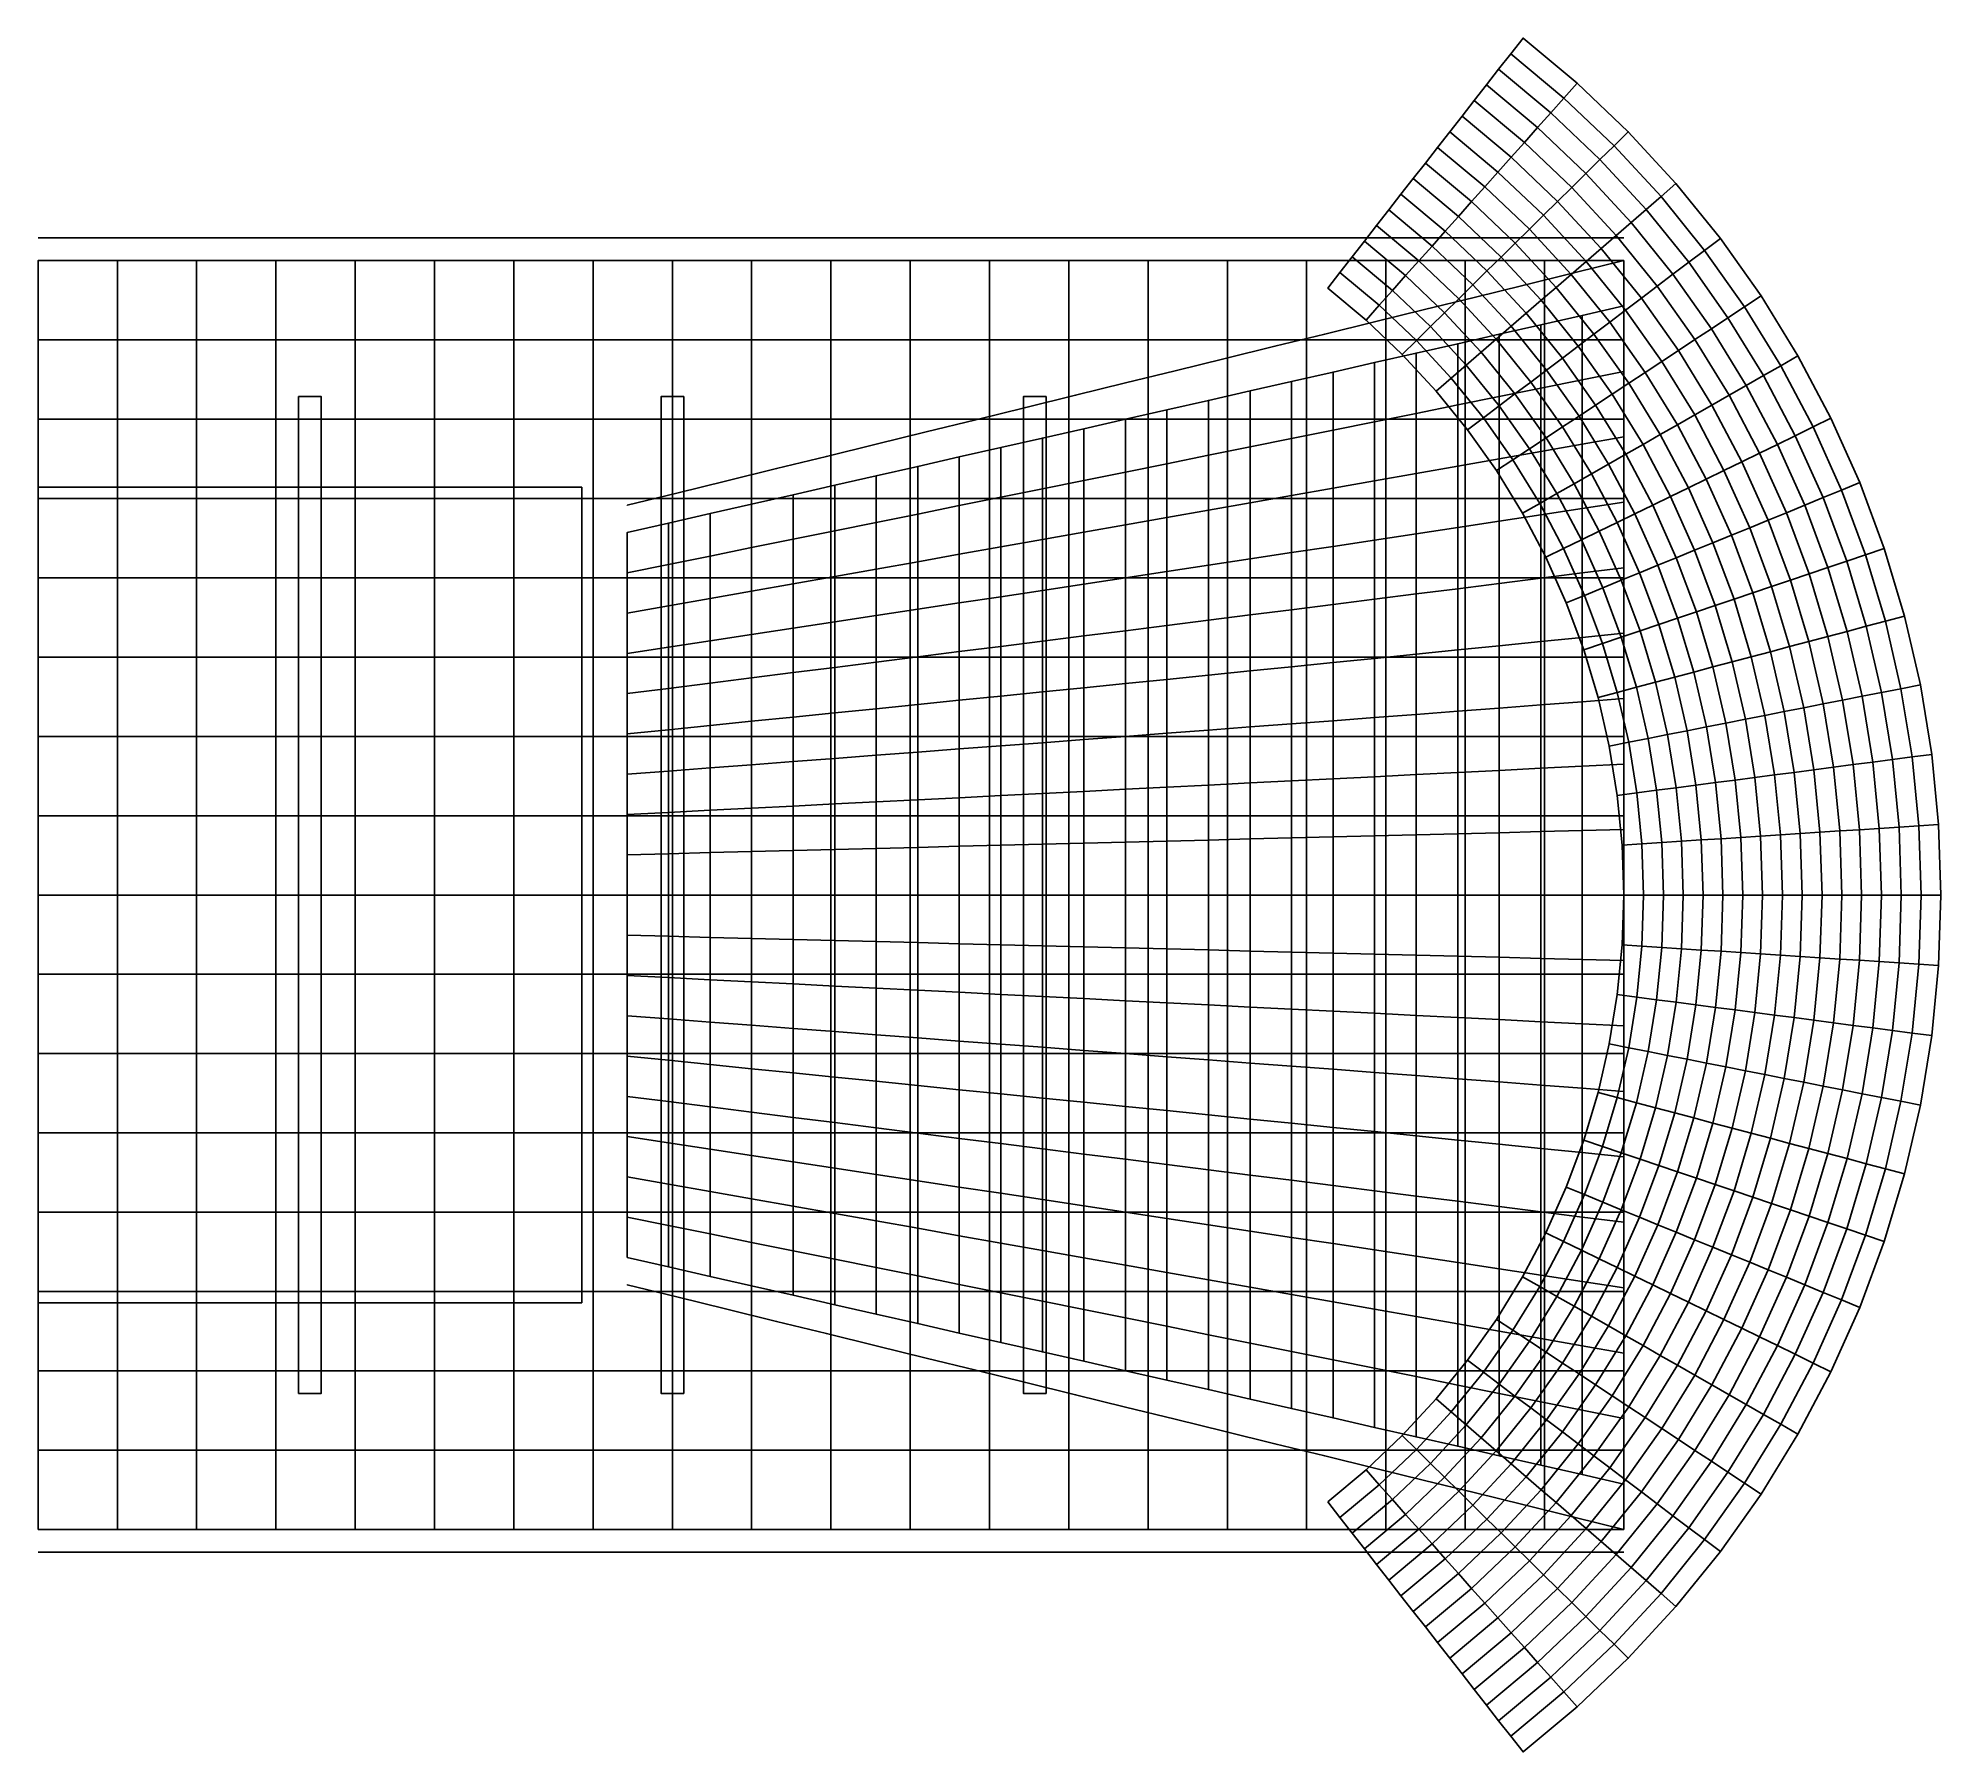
# Model space of a CAD drawing. Header units: millimetres. Extents: x -12000 to 30000, y -18912 to 18912.
import ezdxf

# ---------------------------------------------------------------- set-up
doc = ezdxf.new("R2010")
doc.units = ezdxf.units.MM

msp = doc.modelspace()

# ---------------------------------------------------------------- linework, layer by layer
at = {"layer": 'BALCONY RAIL'}
for points in [[(17312.1, 12690, 7000), (16466.2, 13396.2, 7000), (16466.2, 13396.2, 6200), (17312.1, 12690, 6200)], [(17312.1, 12690, 6200), (16466.2, 13396.2, 6200), (16466.2, 13396.2, 5400), (17312.1, 12690, 5400)], [(18110.4, 11930.6, 7000), (17312.1, 12690, 7000), (17312.1, 12690, 6200), (18110.4, 11930.6, 6200)], [(18110.4, 11930.6, 6200), (17312.1, 12690, 6200), (17312.1, 12690, 5400), (18110.4, 11930.6, 5400)], [(18857.8, 11121, 7000), (18110.4, 11930.6, 7000), (18110.4, 11930.6, 6200), (18857.8, 11121, 6200)], [(18857.8, 11121, 6200), (18110.4, 11930.6, 6200), (18110.4, 11930.6, 5400), (18857.8, 11121, 5400)], [(19551.3, 10264.7, 7000), (18857.8, 11121, 7000), (18857.8, 11121, 6200), (19551.3, 10264.7, 6200)], [(19551.3, 10264.7, 6200), (18857.8, 11121, 6200), (18857.8, 11121, 5400), (19551.3, 10264.7, 5400)], [(20187.7, 9365.2, 7000), (19551.3, 10264.7, 7000), (19551.3, 10264.7, 6200), (20187.7, 9365.2, 6200)], [(20187.7, 9365.2, 6200), (19551.3, 10264.7, 6200), (19551.3, 10264.7, 5400), (20187.7, 9365.2, 5400)], [(20764.6, 8426.5, 7000), (20187.7, 9365.2, 7000), (20187.7, 9365.2, 6200), (20764.6, 8426.5, 6200)], [(20764.6, 8426.5, 6200), (20187.7, 9365.2, 6200), (20187.7, 9365.2, 5400), (20764.6, 8426.5, 5400)], [(21279.5, 7452.3, 7000), (20764.6, 8426.5, 7000), (20764.6, 8426.5, 6200), (21279.5, 7452.3, 6200)], [(21279.5, 7452.3, 6200), (20764.6, 8426.5, 6200), (20764.6, 8426.5, 5400), (21279.5, 7452.3, 5400)], [(21730.2, 6446.8, 7000), (21279.5, 7452.3, 7000), (21279.5, 7452.3, 6200), (21730.2, 6446.8, 6200)], [(21730.2, 6446.8, 6200), (21279.5, 7452.3, 6200), (21279.5, 7452.3, 5400), (21730.2, 6446.8, 5400)], [(22114.8, 5414.3, 7000), (21730.2, 6446.8, 7000), (21730.2, 6446.8, 6200), (22114.8, 5414.3, 6200)], [(22114.8, 5414.3, 6200), (21730.2, 6446.8, 6200), (21730.2, 6446.8, 5400), (22114.8, 5414.3, 5400)], [(22431.7, 4359, 7000), (22114.8, 5414.3, 7000), (22114.8, 5414.3, 6200), (22431.7, 4359, 6200)], [(22431.7, 4359, 6200), (22114.8, 5414.3, 6200), (22114.8, 5414.3, 5400), (22431.7, 4359, 5400)], [(22679.5, 3285.4, 7000), (22431.7, 4359, 7000), (22431.7, 4359, 6200), (22679.5, 3285.4, 6200)], [(22679.5, 3285.4, 6200), (22431.7, 4359, 6200), (22431.7, 4359, 5400), (22679.5, 3285.4, 5400)], [(22857.3, 2197.9, 7000), (22679.5, 3285.4, 7000), (22679.5, 3285.4, 6200), (22857.3, 2197.9, 6200)], [(22857.3, 2197.9, 6200), (22679.5, 3285.4, 6200), (22679.5, 3285.4, 5400), (22857.3, 2197.9, 5400)], [(22964.3, 1101.3, 7000), (22857.3, 2197.9, 7000), (22857.3, 2197.9, 6200), (22964.3, 1101.3, 6200)], [(22964.3, 1101.3, 6200), (22857.3, 2197.9, 6200), (22857.3, 2197.9, 5400), (22964.3, 1101.3, 5400)], [(23000, 0, 7000), (22964.3, 1101.3, 7000), (22964.3, 1101.3, 6200), (23000, 0, 6200)], [(23000, 0, 6200), (22964.3, 1101.3, 6200), (22964.3, 1101.3, 5400), (23000, 0, 5400)], [(22964.3, -1101.3, 7000), (23000, 0, 7000), (23000, 0, 6200), (22964.3, -1101.3, 6200)], [(22964.3, -1101.3, 6200), (23000, 0, 6200), (23000, 0, 5400), (22964.3, -1101.3, 5400)], [(22857.3, -2197.9, 7000), (22964.3, -1101.3, 7000), (22964.3, -1101.3, 6200), (22857.3, -2197.9, 6200)], [(22857.3, -2197.9, 6200), (22964.3, -1101.3, 6200), (22964.3, -1101.3, 5400), (22857.3, -2197.9, 5400)], [(22679.5, -3285.4, 7000), (22857.3, -2197.9, 7000), (22857.3, -2197.9, 6200), (22679.5, -3285.4, 6200)], [(22679.5, -3285.4, 6200), (22857.3, -2197.9, 6200), (22857.3, -2197.9, 5400), (22679.5, -3285.4, 5400)], [(22431.7, -4359, 7000), (22679.5, -3285.4, 7000), (22679.5, -3285.4, 6200), (22431.7, -4359, 6200)], [(22431.7, -4359, 6200), (22679.5, -3285.4, 6200), (22679.5, -3285.4, 5400), (22431.7, -4359, 5400)], [(22114.8, -5414.3, 7000), (22431.7, -4359, 7000), (22431.7, -4359, 6200), (22114.8, -5414.3, 6200)], [(22114.8, -5414.3, 6200), (22431.7, -4359, 6200), (22431.7, -4359, 5400), (22114.8, -5414.3, 5400)], [(21730.2, -6446.8, 7000), (22114.8, -5414.3, 7000), (22114.8, -5414.3, 6200), (21730.2, -6446.8, 6200)], [(21730.2, -6446.8, 6200), (22114.8, -5414.3, 6200), (22114.8, -5414.3, 5400), (21730.2, -6446.8, 5400)], [(21279.5, -7452.3, 7000), (21730.2, -6446.8, 7000), (21730.2, -6446.8, 6200), (21279.5, -7452.3, 6200)], [(21279.5, -7452.3, 6200), (21730.2, -6446.8, 6200), (21730.2, -6446.8, 5400), (21279.5, -7452.3, 5400)], [(20764.6, -8426.5, 7000), (21279.5, -7452.3, 7000), (21279.5, -7452.3, 6200), (20764.6, -8426.5, 6200)], [(20764.6, -8426.5, 6200), (21279.5, -7452.3, 6200), (21279.5, -7452.3, 5400), (20764.6, -8426.5, 5400)], [(20187.7, -9365.2, 7000), (20764.6, -8426.5, 7000), (20764.6, -8426.5, 6200), (20187.7, -9365.2, 6200)], [(20187.7, -9365.2, 6200), (20764.6, -8426.5, 6200), (20764.6, -8426.5, 5400), (20187.7, -9365.2, 5400)], [(19551.3, -10264.7, 7000), (20187.7, -9365.2, 7000), (20187.7, -9365.2, 6200), (19551.3, -10264.7, 6200)], [(19551.3, -10264.7, 6200), (20187.7, -9365.2, 6200), (20187.7, -9365.2, 5400), (19551.3, -10264.7, 5400)], [(18857.8, -11121, 7000), (19551.3, -10264.7, 7000), (19551.3, -10264.7, 6200), (18857.8, -11121, 6200)], [(18857.8, -11121, 6200), (19551.3, -10264.7, 6200), (19551.3, -10264.7, 5400), (18857.8, -11121, 5400)], [(18110.4, -11930.6, 7000), (18857.8, -11121, 7000), (18857.8, -11121, 6200), (18110.4, -11930.6, 6200)], [(18110.4, -11930.6, 6200), (18857.8, -11121, 6200), (18857.8, -11121, 5400), (18110.4, -11930.6, 5400)], [(17312.1, -12690, 7000), (18110.4, -11930.6, 7000), (18110.4, -11930.6, 6200), (17312.1, -12690, 6200)], [(17312.1, -12690, 6200), (18110.4, -11930.6, 6200), (18110.4, -11930.6, 5400), (17312.1, -12690, 5400)], [(16466.2, -13396.2, 7000), (17312.1, -12690, 7000), (17312.1, -12690, 6200), (16466.2, -13396.2, 6200)], [(16466.2, -13396.2, 6200), (17312.1, -12690, 6200), (17312.1, -12690, 5400), (16466.2, -13396.2, 5400)]]:
    msp.add_3dface(points, dxfattribs=at)
at = {"layer": 'CEILING'}
for points in [[(-12000, 12250, 12351.2), (-10250, 12250, 12351.2), (-10250, 14000, 12000), (-12000, 14000, 12000)], [(-10250, 12250, 12351.2), (-8500, 12250, 12351.2), (-8500, 14000, 12000), (-10250, 14000, 12000)], [(-8500, 12250, 12351.2), (-6750, 12250, 12351.2), (-6750, 14000, 12000), (-8500, 14000, 12000)], [(-6750, 12250, 12351.2), (-5000, 12250, 12351.2), (-5000, 14000, 12000), (-6750, 14000, 12000)], [(-5000, 12250, 12351.2), (-3250, 12250, 12351.2), (-3250, 14000, 12000), (-5000, 14000, 12000)], [(-3250, 12250, 12351.2), (-1500, 12250, 12351.2), (-1500, 14000, 12000), (-3250, 14000, 12000)], [(-1500, 12250, 12351.2), (250, 12250, 12351.2), (250, 14000, 12000), (-1500, 14000, 12000)], [(250, 12250, 12351.2), (2000, 12250, 12351.2), (2000, 14000, 12000), (250, 14000, 12000)], [(2000, 12250, 12351.2), (3750, 12250, 12351.2), (3750, 14000, 12000), (2000, 14000, 12000)], [(3750, 12250, 12351.2), (5500, 12250, 12351.2), (5500, 14000, 12000), (3750, 14000, 12000)], [(5500, 12250, 12351.2), (7250, 12250, 12351.2), (7250, 14000, 12000), (5500, 14000, 12000)], [(7250, 12250, 12351.2), (9000, 12250, 12351.2), (9000, 14000, 12000), (7250, 14000, 12000)], [(9000, 12250, 12351.2), (10750, 12250, 12351.2), (10750, 14000, 12000), (9000, 14000, 12000)], [(10750, 12250, 12351.2), (12500, 12250, 12351.2), (12500, 14000, 12000), (10750, 14000, 12000)], [(12500, 12250, 12351.2), (14250, 12250, 12351.2), (14250, 14000, 12000), (12500, 14000, 12000)], [(14250, 12250, 12351.2), (16000, 12250, 12351.2), (16000, 14000, 12000), (14250, 14000, 12000)], [(16000, 12250, 12351.2), (17750, 12250, 12351.2), (17750, 14000, 12000), (16000, 14000, 12000)], [(17750, 12250, 12351.2), (19500, 12250, 12351.2), (19500, 14000, 12000), (17750, 14000, 12000)], [(19500, 12250, 12351.2), (21250, 12250, 12351.2), (21250, 14000, 12000), (19500, 14000, 12000)], [(21250, 12250, 12351.2), (23000, 12250, 12351.2), (23000, 14000, 12000), (21250, 14000, 12000)], [(-12000, 10500, 12688.8), (-10250, 10500, 12688.8), (-10250, 12250, 12351.2), (-12000, 12250, 12351.2)], [(-10250, 10500, 12688.8), (-8500, 10500, 12688.8), (-8500, 12250, 12351.2), (-10250, 12250, 12351.2)], [(-8500, 10500, 12688.8), (-6750, 10500, 12688.8), (-6750, 12250, 12351.2), (-8500, 12250, 12351.2)], [(-6750, 10500, 12688.8), (-5000, 10500, 12688.8), (-5000, 12250, 12351.2), (-6750, 12250, 12351.2)], [(-5000, 10500, 12688.8), (-3250, 10500, 12688.8), (-3250, 12250, 12351.2), (-5000, 12250, 12351.2)], [(-3250, 10500, 12688.8), (-1500, 10500, 12688.8), (-1500, 12250, 12351.2), (-3250, 12250, 12351.2)], [(-1500, 10500, 12688.8), (250, 10500, 12688.8), (250, 12250, 12351.2), (-1500, 12250, 12351.2)], [(250, 10500, 12688.8), (2000, 10500, 12688.8), (2000, 12250, 12351.2), (250, 12250, 12351.2)], [(2000, 10500, 12688.8), (3750, 10500, 12688.8), (3750, 12250, 12351.2), (2000, 12250, 12351.2)], [(3750, 10500, 12688.8), (5500, 10500, 12688.8), (5500, 12250, 12351.2), (3750, 12250, 12351.2)], [(5500, 10500, 12688.8), (7250, 10500, 12688.8), (7250, 12250, 12351.2), (5500, 12250, 12351.2)], [(7250, 10500, 12688.8), (9000, 10500, 12688.8), (9000, 12250, 12351.2), (7250, 12250, 12351.2)], [(9000, 10500, 12688.8), (10750, 10500, 12688.8), (10750, 12250, 12351.2), (9000, 12250, 12351.2)], [(10750, 10500, 12688.8), (12500, 10500, 12688.8), (12500, 12250, 12351.2), (10750, 12250, 12351.2)], [(12500, 10500, 12688.8), (14250, 10500, 12688.8), (14250, 12250, 12351.2), (12500, 12250, 12351.2)], [(14250, 10500, 12688.8), (16000, 10500, 12688.8), (16000, 12250, 12351.2), (14250, 12250, 12351.2)], [(16000, 10500, 12688.8), (17750, 10500, 12688.8), (17750, 12250, 12351.2), (16000, 12250, 12351.2)], [(17750, 10500, 12688.8), (19500, 10500, 12688.8), (19500, 12250, 12351.2), (17750, 12250, 12351.2)], [(19500, 10500, 12688.8), (21250, 10500, 12688.8), (21250, 12250, 12351.2), (19500, 12250, 12351.2)], [(21250, 10500, 12688.8), (23000, 10500, 12688.8), (23000, 12250, 12351.2), (21250, 12250, 12351.2)], [(-12000, 8750, 13000), (-10250, 8750, 13000), (-10250, 10500, 12688.8), (-12000, 10500, 12688.8)], [(-10250, 8750, 13000), (-8500, 8750, 13000), (-8500, 10500, 12688.8), (-10250, 10500, 12688.8)], [(-8500, 8750, 13000), (-6750, 8750, 13000), (-6750, 10500, 12688.8), (-8500, 10500, 12688.8)], [(-6750, 8750, 13000), (-5000, 8750, 13000), (-5000, 10500, 12688.8), (-6750, 10500, 12688.8)], [(-5000, 8750, 13000), (-3250, 8750, 13000), (-3250, 10500, 12688.8), (-5000, 10500, 12688.8)], [(-3250, 8750, 13000), (-1500, 8750, 13000), (-1500, 10500, 12688.8), (-3250, 10500, 12688.8)], [(-1500, 8750, 13000), (250, 8750, 13000), (250, 10500, 12688.8), (-1500, 10500, 12688.8)], [(250, 8750, 13000), (2000, 8750, 13000), (2000, 10500, 12688.8), (250, 10500, 12688.8)], [(2000, 8750, 13000), (3750, 8750, 13000), (3750, 10500, 12688.8), (2000, 10500, 12688.8)], [(3750, 8750, 13000), (5500, 8750, 13000), (5500, 10500, 12688.8), (3750, 10500, 12688.8)], [(5500, 8750, 13000), (7250, 8750, 13000), (7250, 10500, 12688.8), (5500, 10500, 12688.8)], [(7250, 8750, 13000), (9000, 8750, 13000), (9000, 10500, 12688.8), (7250, 10500, 12688.8)], [(9000, 8750, 13000), (10750, 8750, 13000), (10750, 10500, 12688.8), (9000, 10500, 12688.8)], [(10750, 8750, 13000), (12500, 8750, 13000), (12500, 10500, 12688.8), (10750, 10500, 12688.8)], [(12500, 8750, 13000), (14250, 8750, 13000), (14250, 10500, 12688.8), (12500, 10500, 12688.8)], [(14250, 8750, 13000), (16000, 8750, 13000), (16000, 10500, 12688.8), (14250, 10500, 12688.8)], [(16000, 8750, 13000), (17750, 8750, 13000), (17750, 10500, 12688.8), (16000, 10500, 12688.8)], [(17750, 8750, 13000), (19500, 8750, 13000), (19500, 10500, 12688.8), (17750, 10500, 12688.8)], [(19500, 8750, 13000), (21250, 8750, 13000), (21250, 10500, 12688.8), (19500, 10500, 12688.8)], [(21250, 8750, 13000), (23000, 8750, 13000), (23000, 10500, 12688.8), (21250, 10500, 12688.8)], [(-12000, 7000, 13272.8), (-10250, 7000, 13272.8), (-10250, 8750, 13000), (-12000, 8750, 13000)], [(-10250, 7000, 13272.8), (-8500, 7000, 13272.8), (-8500, 8750, 13000), (-10250, 8750, 13000)], [(-8500, 7000, 13272.8), (-6750, 7000, 13272.8), (-6750, 8750, 13000), (-8500, 8750, 13000)], [(-6750, 7000, 13272.8), (-5000, 7000, 13272.8), (-5000, 8750, 13000), (-6750, 8750, 13000)], [(-5000, 7000, 13272.8), (-3250, 7000, 13272.8), (-3250, 8750, 13000), (-5000, 8750, 13000)], [(-3250, 7000, 13272.8), (-1500, 7000, 13272.8), (-1500, 8750, 13000), (-3250, 8750, 13000)], [(-1500, 7000, 13272.8), (250, 7000, 13272.8), (250, 8750, 13000), (-1500, 8750, 13000)], [(250, 7000, 13272.8), (2000, 7000, 13272.8), (2000, 8750, 13000), (250, 8750, 13000)], [(2000, 7000, 13272.8), (3750, 7000, 13272.8), (3750, 8750, 13000), (2000, 8750, 13000)], [(3750, 7000, 13272.8), (5500, 7000, 13272.8), (5500, 8750, 13000), (3750, 8750, 13000)], [(5500, 7000, 13272.8), (7250, 7000, 13272.8), (7250, 8750, 13000), (5500, 8750, 13000)], [(7250, 7000, 13272.8), (9000, 7000, 13272.8), (9000, 8750, 13000), (7250, 8750, 13000)], [(9000, 7000, 13272.8), (10750, 7000, 13272.8), (10750, 8750, 13000), (9000, 8750, 13000)], [(10750, 7000, 13272.8), (12500, 7000, 13272.8), (12500, 8750, 13000), (10750, 8750, 13000)], [(12500, 7000, 13272.8), (14250, 7000, 13272.8), (14250, 8750, 13000), (12500, 8750, 13000)], [(14250, 7000, 13272.8), (16000, 7000, 13272.8), (16000, 8750, 13000), (14250, 8750, 13000)], [(16000, 7000, 13272.8), (17750, 7000, 13272.8), (17750, 8750, 13000), (16000, 8750, 13000)], [(17750, 7000, 13272.8), (19500, 7000, 13272.8), (19500, 8750, 13000), (17750, 8750, 13000)], [(19500, 7000, 13272.8), (21250, 7000, 13272.8), (21250, 8750, 13000), (19500, 8750, 13000)], [(21250, 7000, 13272.8), (23000, 7000, 13272.8), (23000, 8750, 13000), (21250, 8750, 13000)], [(-12000, 5250, 13496.6), (-10250, 5250, 13496.6), (-10250, 7000, 13272.8), (-12000, 7000, 13272.8)], [(-10250, 5250, 13496.6), (-8500, 5250, 13496.6), (-8500, 7000, 13272.8), (-10250, 7000, 13272.8)], [(-8500, 5250, 13496.6), (-6750, 5250, 13496.6), (-6750, 7000, 13272.8), (-8500, 7000, 13272.8)], [(-6750, 5250, 13496.6), (-5000, 5250, 13496.6), (-5000, 7000, 13272.8), (-6750, 7000, 13272.8)], [(-5000, 5250, 13496.6), (-3250, 5250, 13496.6), (-3250, 7000, 13272.8), (-5000, 7000, 13272.8)], [(-3250, 5250, 13496.6), (-1500, 5250, 13496.6), (-1500, 7000, 13272.8), (-3250, 7000, 13272.8)], [(-1500, 5250, 13496.6), (250, 5250, 13496.6), (250, 7000, 13272.8), (-1500, 7000, 13272.8)], [(250, 5250, 13496.6), (2000, 5250, 13496.6), (2000, 7000, 13272.8), (250, 7000, 13272.8)], [(2000, 5250, 13496.6), (3750, 5250, 13496.6), (3750, 7000, 13272.8), (2000, 7000, 13272.8)], [(3750, 5250, 13496.6), (5500, 5250, 13496.6), (5500, 7000, 13272.8), (3750, 7000, 13272.8)], [(5500, 5250, 13496.6), (7250, 5250, 13496.6), (7250, 7000, 13272.8), (5500, 7000, 13272.8)], [(7250, 5250, 13496.6), (9000, 5250, 13496.6), (9000, 7000, 13272.8), (7250, 7000, 13272.8)], [(9000, 5250, 13496.6), (10750, 5250, 13496.6), (10750, 7000, 13272.8), (9000, 7000, 13272.8)], [(10750, 5250, 13496.6), (12500, 5250, 13496.6), (12500, 7000, 13272.8), (10750, 7000, 13272.8)], [(12500, 5250, 13496.6), (14250, 5250, 13496.6), (14250, 7000, 13272.8), (12500, 7000, 13272.8)], [(14250, 5250, 13496.6), (16000, 5250, 13496.6), (16000, 7000, 13272.8), (14250, 7000, 13272.8)], [(16000, 5250, 13496.6), (17750, 5250, 13496.6), (17750, 7000, 13272.8), (16000, 7000, 13272.8)], [(17750, 5250, 13496.6), (19500, 5250, 13496.6), (19500, 7000, 13272.8), (17750, 7000, 13272.8)], [(19500, 5250, 13496.6), (21250, 5250, 13496.6), (21250, 7000, 13272.8), (19500, 7000, 13272.8)], [(21250, 5250, 13496.6), (23000, 5250, 13496.6), (23000, 7000, 13272.8), (21250, 7000, 13272.8)], [(-12000, 3500, 13663), (-10250, 3500, 13663), (-10250, 5250, 13496.6), (-12000, 5250, 13496.6)], [(-10250, 3500, 13663), (-8500, 3500, 13663), (-8500, 5250, 13496.6), (-10250, 5250, 13496.6)], [(-8500, 3500, 13663), (-6750, 3500, 13663), (-6750, 5250, 13496.6), (-8500, 5250, 13496.6)], [(-6750, 3500, 13663), (-5000, 3500, 13663), (-5000, 5250, 13496.6), (-6750, 5250, 13496.6)], [(-5000, 3500, 13663), (-3250, 3500, 13663), (-3250, 5250, 13496.6), (-5000, 5250, 13496.6)], [(-3250, 3500, 13663), (-1500, 3500, 13663), (-1500, 5250, 13496.6), (-3250, 5250, 13496.6)], [(-1500, 3500, 13663), (250, 3500, 13663), (250, 5250, 13496.6), (-1500, 5250, 13496.6)], [(250, 3500, 13663), (2000, 3500, 13663), (2000, 5250, 13496.6), (250, 5250, 13496.6)], [(2000, 3500, 13663), (3750, 3500, 13663), (3750, 5250, 13496.6), (2000, 5250, 13496.6)], [(3750, 3500, 13663), (5500, 3500, 13663), (5500, 5250, 13496.6), (3750, 5250, 13496.6)], [(5500, 3500, 13663), (7250, 3500, 13663), (7250, 5250, 13496.6), (5500, 5250, 13496.6)], [(7250, 3500, 13663), (9000, 3500, 13663), (9000, 5250, 13496.6), (7250, 5250, 13496.6)], [(9000, 3500, 13663), (10750, 3500, 13663), (10750, 5250, 13496.6), (9000, 5250, 13496.6)], [(10750, 3500, 13663), (12500, 3500, 13663), (12500, 5250, 13496.6), (10750, 5250, 13496.6)], [(12500, 3500, 13663), (14250, 3500, 13663), (14250, 5250, 13496.6), (12500, 5250, 13496.6)], [(14250, 3500, 13663), (16000, 3500, 13663), (16000, 5250, 13496.6), (14250, 5250, 13496.6)], [(16000, 3500, 13663), (17750, 3500, 13663), (17750, 5250, 13496.6), (16000, 5250, 13496.6)], [(17750, 3500, 13663), (19500, 3500, 13663), (19500, 5250, 13496.6), (17750, 5250, 13496.6)], [(19500, 3500, 13663), (21250, 3500, 13663), (21250, 5250, 13496.6), (19500, 5250, 13496.6)], [(21250, 3500, 13663), (23000, 3500, 13663), (23000, 5250, 13496.6), (21250, 5250, 13496.6)], [(-12000, 1750, 13765.4), (-10250, 1750, 13765.4), (-10250, 3500, 13663), (-12000, 3500, 13663)], [(-10250, 1750, 13765.4), (-8500, 1750, 13765.4), (-8500, 3500, 13663), (-10250, 3500, 13663)], [(-8500, 1750, 13765.4), (-6750, 1750, 13765.4), (-6750, 3500, 13663), (-8500, 3500, 13663)], [(-6750, 1750, 13765.4), (-5000, 1750, 13765.4), (-5000, 3500, 13663), (-6750, 3500, 13663)], [(-5000, 1750, 13765.4), (-3250, 1750, 13765.4), (-3250, 3500, 13663), (-5000, 3500, 13663)], [(-3250, 1750, 13765.4), (-1500, 1750, 13765.4), (-1500, 3500, 13663), (-3250, 3500, 13663)], [(-1500, 1750, 13765.4), (250, 1750, 13765.4), (250, 3500, 13663), (-1500, 3500, 13663)], [(250, 1750, 13765.4), (2000, 1750, 13765.4), (2000, 3500, 13663), (250, 3500, 13663)], [(2000, 1750, 13765.4), (3750, 1750, 13765.4), (3750, 3500, 13663), (2000, 3500, 13663)], [(3750, 1750, 13765.4), (5500, 1750, 13765.4), (5500, 3500, 13663), (3750, 3500, 13663)], [(5500, 1750, 13765.4), (7250, 1750, 13765.4), (7250, 3500, 13663), (5500, 3500, 13663)], [(7250, 1750, 13765.4), (9000, 1750, 13765.4), (9000, 3500, 13663), (7250, 3500, 13663)], [(9000, 1750, 13765.4), (10750, 1750, 13765.4), (10750, 3500, 13663), (9000, 3500, 13663)], [(10750, 1750, 13765.4), (12500, 1750, 13765.4), (12500, 3500, 13663), (10750, 3500, 13663)], [(12500, 1750, 13765.4), (14250, 1750, 13765.4), (14250, 3500, 13663), (12500, 3500, 13663)], [(14250, 1750, 13765.4), (16000, 1750, 13765.4), (16000, 3500, 13663), (14250, 3500, 13663)], [(16000, 1750, 13765.4), (17750, 1750, 13765.4), (17750, 3500, 13663), (16000, 3500, 13663)], [(17750, 1750, 13765.4), (19500, 1750, 13765.4), (19500, 3500, 13663), (17750, 3500, 13663)], [(19500, 1750, 13765.4), (21250, 1750, 13765.4), (21250, 3500, 13663), (19500, 3500, 13663)], [(21250, 1750, 13765.4), (23000, 1750, 13765.4), (23000, 3500, 13663), (21250, 3500, 13663)], [(-12000, 0, 13800), (-10250, 0, 13800), (-10250, 1750, 13765.4), (-12000, 1750, 13765.4)], [(-10250, 0, 13800), (-8500, 0, 13800), (-8500, 1750, 13765.4), (-10250, 1750, 13765.4)], [(-8500, 0, 13800), (-6750, 0, 13800), (-6750, 1750, 13765.4), (-8500, 1750, 13765.4)], [(-6750, 0, 13800), (-5000, 0, 13800), (-5000, 1750, 13765.4), (-6750, 1750, 13765.4)], [(-5000, 0, 13800), (-3250, 0, 13800), (-3250, 1750, 13765.4), (-5000, 1750, 13765.4)], [(-3250, 0, 13800), (-1500, 0, 13800), (-1500, 1750, 13765.4), (-3250, 1750, 13765.4)], [(-1500, 0, 13800), (250, 0, 13800), (250, 1750, 13765.4), (-1500, 1750, 13765.4)], [(250, 0, 13800), (2000, 0, 13800), (2000, 1750, 13765.4), (250, 1750, 13765.4)], [(2000, 0, 13800), (3750, 0, 13800), (3750, 1750, 13765.4), (2000, 1750, 13765.4)], [(3750, 0, 13800), (5500, 0, 13800), (5500, 1750, 13765.4), (3750, 1750, 13765.4)], [(5500, 0, 13800), (7250, 0, 13800), (7250, 1750, 13765.4), (5500, 1750, 13765.4)], [(7250, 0, 13800), (9000, 0, 13800), (9000, 1750, 13765.4), (7250, 1750, 13765.4)], [(9000, 0, 13800), (10750, 0, 13800), (10750, 1750, 13765.4), (9000, 1750, 13765.4)], [(10750, 0, 13800), (12500, 0, 13800), (12500, 1750, 13765.4), (10750, 1750, 13765.4)], [(12500, 0, 13800), (14250, 0, 13800), (14250, 1750, 13765.4), (12500, 1750, 13765.4)], [(14250, 0, 13800), (16000, 0, 13800), (16000, 1750, 13765.4), (14250, 1750, 13765.4)], [(16000, 0, 13800), (17750, 0, 13800), (17750, 1750, 13765.4), (16000, 1750, 13765.4)], [(17750, 0, 13800), (19500, 0, 13800), (19500, 1750, 13765.4), (17750, 1750, 13765.4)], [(19500, 0, 13800), (21250, 0, 13800), (21250, 1750, 13765.4), (19500, 1750, 13765.4)], [(21250, 0, 13800), (23000, 0, 13800), (23000, 1750, 13765.4), (21250, 1750, 13765.4)], [(-12000, -1750, 13765.4), (-10250, -1750, 13765.4), (-10250, 0, 13800), (-12000, 0, 13800)], [(-10250, -1750, 13765.4), (-8500, -1750, 13765.4), (-8500, 0, 13800), (-10250, 0, 13800)], [(-8500, -1750, 13765.4), (-6750, -1750, 13765.4), (-6750, 0, 13800), (-8500, 0, 13800)], [(-6750, -1750, 13765.4), (-5000, -1750, 13765.4), (-5000, 0, 13800), (-6750, 0, 13800)], [(-5000, -1750, 13765.4), (-3250, -1750, 13765.4), (-3250, 0, 13800), (-5000, 0, 13800)], [(-3250, -1750, 13765.4), (-1500, -1750, 13765.4), (-1500, 0, 13800), (-3250, 0, 13800)], [(-1500, -1750, 13765.4), (250, -1750, 13765.4), (250, 0, 13800), (-1500, 0, 13800)], [(250, -1750, 13765.4), (2000, -1750, 13765.4), (2000, 0, 13800), (250, 0, 13800)], [(2000, -1750, 13765.4), (3750, -1750, 13765.4), (3750, 0, 13800), (2000, 0, 13800)], [(3750, -1750, 13765.4), (5500, -1750, 13765.4), (5500, 0, 13800), (3750, 0, 13800)], [(5500, -1750, 13765.4), (7250, -1750, 13765.4), (7250, 0, 13800), (5500, 0, 13800)], [(7250, -1750, 13765.4), (9000, -1750, 13765.4), (9000, 0, 13800), (7250, 0, 13800)], [(9000, -1750, 13765.4), (10750, -1750, 13765.4), (10750, 0, 13800), (9000, 0, 13800)], [(10750, -1750, 13765.4), (12500, -1750, 13765.4), (12500, 0, 13800), (10750, 0, 13800)], [(12500, -1750, 13765.4), (14250, -1750, 13765.4), (14250, 0, 13800), (12500, 0, 13800)], [(14250, -1750, 13765.4), (16000, -1750, 13765.4), (16000, 0, 13800), (14250, 0, 13800)], [(16000, -1750, 13765.4), (17750, -1750, 13765.4), (17750, 0, 13800), (16000, 0, 13800)], [(17750, -1750, 13765.4), (19500, -1750, 13765.4), (19500, 0, 13800), (17750, 0, 13800)], [(19500, -1750, 13765.4), (21250, -1750, 13765.4), (21250, 0, 13800), (19500, 0, 13800)], [(21250, -1750, 13765.4), (23000, -1750, 13765.4), (23000, 0, 13800), (21250, 0, 13800)], [(-12000, -3500, 13663), (-10250, -3500, 13663), (-10250, -1750, 13765.4), (-12000, -1750, 13765.4)], [(-10250, -3500, 13663), (-8500, -3500, 13663), (-8500, -1750, 13765.4), (-10250, -1750, 13765.4)], [(-8500, -3500, 13663), (-6750, -3500, 13663), (-6750, -1750, 13765.4), (-8500, -1750, 13765.4)], [(-6750, -3500, 13663), (-5000, -3500, 13663), (-5000, -1750, 13765.4), (-6750, -1750, 13765.4)], [(-5000, -3500, 13663), (-3250, -3500, 13663), (-3250, -1750, 13765.4), (-5000, -1750, 13765.4)], [(-3250, -3500, 13663), (-1500, -3500, 13663), (-1500, -1750, 13765.4), (-3250, -1750, 13765.4)], [(-1500, -3500, 13663), (250, -3500, 13663), (250, -1750, 13765.4), (-1500, -1750, 13765.4)], [(250, -3500, 13663), (2000, -3500, 13663), (2000, -1750, 13765.4), (250, -1750, 13765.4)], [(2000, -3500, 13663), (3750, -3500, 13663), (3750, -1750, 13765.4), (2000, -1750, 13765.4)], [(3750, -3500, 13663), (5500, -3500, 13663), (5500, -1750, 13765.4), (3750, -1750, 13765.4)], [(5500, -3500, 13663), (7250, -3500, 13663), (7250, -1750, 13765.4), (5500, -1750, 13765.4)], [(7250, -3500, 13663), (9000, -3500, 13663), (9000, -1750, 13765.4), (7250, -1750, 13765.4)], [(9000, -3500, 13663), (10750, -3500, 13663), (10750, -1750, 13765.4), (9000, -1750, 13765.4)], [(10750, -3500, 13663), (12500, -3500, 13663), (12500, -1750, 13765.4), (10750, -1750, 13765.4)], [(12500, -3500, 13663), (14250, -3500, 13663), (14250, -1750, 13765.4), (12500, -1750, 13765.4)], [(14250, -3500, 13663), (16000, -3500, 13663), (16000, -1750, 13765.4), (14250, -1750, 13765.4)], [(16000, -3500, 13663), (17750, -3500, 13663), (17750, -1750, 13765.4), (16000, -1750, 13765.4)], [(17750, -3500, 13663), (19500, -3500, 13663), (19500, -1750, 13765.4), (17750, -1750, 13765.4)], [(19500, -3500, 13663), (21250, -3500, 13663), (21250, -1750, 13765.4), (19500, -1750, 13765.4)], [(21250, -3500, 13663), (23000, -3500, 13663), (23000, -1750, 13765.4), (21250, -1750, 13765.4)], [(-12000, -5250, 13496.6), (-10250, -5250, 13496.6), (-10250, -3500, 13663), (-12000, -3500, 13663)], [(-10250, -5250, 13496.6), (-8500, -5250, 13496.6), (-8500, -3500, 13663), (-10250, -3500, 13663)], [(-8500, -5250, 13496.6), (-6750, -5250, 13496.6), (-6750, -3500, 13663), (-8500, -3500, 13663)], [(-6750, -5250, 13496.6), (-5000, -5250, 13496.6), (-5000, -3500, 13663), (-6750, -3500, 13663)], [(-5000, -5250, 13496.6), (-3250, -5250, 13496.6), (-3250, -3500, 13663), (-5000, -3500, 13663)], [(-3250, -5250, 13496.6), (-1500, -5250, 13496.6), (-1500, -3500, 13663), (-3250, -3500, 13663)], [(-1500, -5250, 13496.6), (250, -5250, 13496.6), (250, -3500, 13663), (-1500, -3500, 13663)], [(250, -5250, 13496.6), (2000, -5250, 13496.6), (2000, -3500, 13663), (250, -3500, 13663)], [(2000, -5250, 13496.6), (3750, -5250, 13496.6), (3750, -3500, 13663), (2000, -3500, 13663)], [(3750, -5250, 13496.6), (5500, -5250, 13496.6), (5500, -3500, 13663), (3750, -3500, 13663)], [(5500, -5250, 13496.6), (7250, -5250, 13496.6), (7250, -3500, 13663), (5500, -3500, 13663)], [(7250, -5250, 13496.6), (9000, -5250, 13496.6), (9000, -3500, 13663), (7250, -3500, 13663)], [(9000, -5250, 13496.6), (10750, -5250, 13496.6), (10750, -3500, 13663), (9000, -3500, 13663)], [(10750, -5250, 13496.6), (12500, -5250, 13496.6), (12500, -3500, 13663), (10750, -3500, 13663)], [(12500, -5250, 13496.6), (14250, -5250, 13496.6), (14250, -3500, 13663), (12500, -3500, 13663)], [(14250, -5250, 13496.6), (16000, -5250, 13496.6), (16000, -3500, 13663), (14250, -3500, 13663)], [(16000, -5250, 13496.6), (17750, -5250, 13496.6), (17750, -3500, 13663), (16000, -3500, 13663)], [(17750, -5250, 13496.6), (19500, -5250, 13496.6), (19500, -3500, 13663), (17750, -3500, 13663)], [(19500, -5250, 13496.6), (21250, -5250, 13496.6), (21250, -3500, 13663), (19500, -3500, 13663)], [(21250, -5250, 13496.6), (23000, -5250, 13496.6), (23000, -3500, 13663), (21250, -3500, 13663)], [(-12000, -7000, 13272.8), (-10250, -7000, 13272.8), (-10250, -5250, 13496.6), (-12000, -5250, 13496.6)], [(-10250, -7000, 13272.8), (-8500, -7000, 13272.8), (-8500, -5250, 13496.6), (-10250, -5250, 13496.6)], [(-8500, -7000, 13272.8), (-6750, -7000, 13272.8), (-6750, -5250, 13496.6), (-8500, -5250, 13496.6)], [(-6750, -7000, 13272.8), (-5000, -7000, 13272.8), (-5000, -5250, 13496.6), (-6750, -5250, 13496.6)], [(-5000, -7000, 13272.8), (-3250, -7000, 13272.8), (-3250, -5250, 13496.6), (-5000, -5250, 13496.6)], [(-3250, -7000, 13272.8), (-1500, -7000, 13272.8), (-1500, -5250, 13496.6), (-3250, -5250, 13496.6)], [(-1500, -7000, 13272.8), (250, -7000, 13272.8), (250, -5250, 13496.6), (-1500, -5250, 13496.6)], [(250, -7000, 13272.8), (2000, -7000, 13272.8), (2000, -5250, 13496.6), (250, -5250, 13496.6)], [(2000, -7000, 13272.8), (3750, -7000, 13272.8), (3750, -5250, 13496.6), (2000, -5250, 13496.6)], [(3750, -7000, 13272.8), (5500, -7000, 13272.8), (5500, -5250, 13496.6), (3750, -5250, 13496.6)], [(5500, -7000, 13272.8), (7250, -7000, 13272.8), (7250, -5250, 13496.6), (5500, -5250, 13496.6)], [(7250, -7000, 13272.8), (9000, -7000, 13272.8), (9000, -5250, 13496.6), (7250, -5250, 13496.6)], [(9000, -7000, 13272.8), (10750, -7000, 13272.8), (10750, -5250, 13496.6), (9000, -5250, 13496.6)], [(10750, -7000, 13272.8), (12500, -7000, 13272.8), (12500, -5250, 13496.6), (10750, -5250, 13496.6)], [(12500, -7000, 13272.8), (14250, -7000, 13272.8), (14250, -5250, 13496.6), (12500, -5250, 13496.6)], [(14250, -7000, 13272.8), (16000, -7000, 13272.8), (16000, -5250, 13496.6), (14250, -5250, 13496.6)], [(16000, -7000, 13272.8), (17750, -7000, 13272.8), (17750, -5250, 13496.6), (16000, -5250, 13496.6)], [(17750, -7000, 13272.8), (19500, -7000, 13272.8), (19500, -5250, 13496.6), (17750, -5250, 13496.6)], [(19500, -7000, 13272.8), (21250, -7000, 13272.8), (21250, -5250, 13496.6), (19500, -5250, 13496.6)], [(21250, -7000, 13272.8), (23000, -7000, 13272.8), (23000, -5250, 13496.6), (21250, -5250, 13496.6)], [(-12000, -8750, 13000), (-10250, -8750, 13000), (-10250, -7000, 13272.8), (-12000, -7000, 13272.8)], [(-10250, -8750, 13000), (-8500, -8750, 13000), (-8500, -7000, 13272.8), (-10250, -7000, 13272.8)], [(-8500, -8750, 13000), (-6750, -8750, 13000), (-6750, -7000, 13272.8), (-8500, -7000, 13272.8)], [(-6750, -8750, 13000), (-5000, -8750, 13000), (-5000, -7000, 13272.8), (-6750, -7000, 13272.8)], [(-5000, -8750, 13000), (-3250, -8750, 13000), (-3250, -7000, 13272.8), (-5000, -7000, 13272.8)], [(-3250, -8750, 13000), (-1500, -8750, 13000), (-1500, -7000, 13272.8), (-3250, -7000, 13272.8)], [(-1500, -8750, 13000), (250, -8750, 13000), (250, -7000, 13272.8), (-1500, -7000, 13272.8)], [(250, -8750, 13000), (2000, -8750, 13000), (2000, -7000, 13272.8), (250, -7000, 13272.8)], [(2000, -8750, 13000), (3750, -8750, 13000), (3750, -7000, 13272.8), (2000, -7000, 13272.8)], [(3750, -8750, 13000), (5500, -8750, 13000), (5500, -7000, 13272.8), (3750, -7000, 13272.8)], [(5500, -8750, 13000), (7250, -8750, 13000), (7250, -7000, 13272.8), (5500, -7000, 13272.8)], [(7250, -8750, 13000), (9000, -8750, 13000), (9000, -7000, 13272.8), (7250, -7000, 13272.8)], [(9000, -8750, 13000), (10750, -8750, 13000), (10750, -7000, 13272.8), (9000, -7000, 13272.8)], [(10750, -8750, 13000), (12500, -8750, 13000), (12500, -7000, 13272.8), (10750, -7000, 13272.8)], [(12500, -8750, 13000), (14250, -8750, 13000), (14250, -7000, 13272.8), (12500, -7000, 13272.8)], [(14250, -8750, 13000), (16000, -8750, 13000), (16000, -7000, 13272.8), (14250, -7000, 13272.8)], [(16000, -8750, 13000), (17750, -8750, 13000), (17750, -7000, 13272.8), (16000, -7000, 13272.8)], [(17750, -8750, 13000), (19500, -8750, 13000), (19500, -7000, 13272.8), (17750, -7000, 13272.8)], [(19500, -8750, 13000), (21250, -8750, 13000), (21250, -7000, 13272.8), (19500, -7000, 13272.8)], [(21250, -8750, 13000), (23000, -8750, 13000), (23000, -7000, 13272.8), (21250, -7000, 13272.8)], [(-12000, -10500, 12688.8), (-10250, -10500, 12688.8), (-10250, -8750, 13000), (-12000, -8750, 13000)], [(-10250, -10500, 12688.8), (-8500, -10500, 12688.8), (-8500, -8750, 13000), (-10250, -8750, 13000)], [(-8500, -10500, 12688.8), (-6750, -10500, 12688.8), (-6750, -8750, 13000), (-8500, -8750, 13000)], [(-6750, -10500, 12688.8), (-5000, -10500, 12688.8), (-5000, -8750, 13000), (-6750, -8750, 13000)], [(-5000, -10500, 12688.8), (-3250, -10500, 12688.8), (-3250, -8750, 13000), (-5000, -8750, 13000)], [(-3250, -10500, 12688.8), (-1500, -10500, 12688.8), (-1500, -8750, 13000), (-3250, -8750, 13000)], [(-1500, -10500, 12688.8), (250, -10500, 12688.8), (250, -8750, 13000), (-1500, -8750, 13000)], [(250, -10500, 12688.8), (2000, -10500, 12688.8), (2000, -8750, 13000), (250, -8750, 13000)], [(2000, -10500, 12688.8), (3750, -10500, 12688.8), (3750, -8750, 13000), (2000, -8750, 13000)], [(3750, -10500, 12688.8), (5500, -10500, 12688.8), (5500, -8750, 13000), (3750, -8750, 13000)], [(5500, -10500, 12688.8), (7250, -10500, 12688.8), (7250, -8750, 13000), (5500, -8750, 13000)], [(7250, -10500, 12688.8), (9000, -10500, 12688.8), (9000, -8750, 13000), (7250, -8750, 13000)], [(9000, -10500, 12688.8), (10750, -10500, 12688.8), (10750, -8750, 13000), (9000, -8750, 13000)], [(10750, -10500, 12688.8), (12500, -10500, 12688.8), (12500, -8750, 13000), (10750, -8750, 13000)], [(12500, -10500, 12688.8), (14250, -10500, 12688.8), (14250, -8750, 13000), (12500, -8750, 13000)], [(14250, -10500, 12688.8), (16000, -10500, 12688.8), (16000, -8750, 13000), (14250, -8750, 13000)], [(16000, -10500, 12688.8), (17750, -10500, 12688.8), (17750, -8750, 13000), (16000, -8750, 13000)], [(17750, -10500, 12688.8), (19500, -10500, 12688.8), (19500, -8750, 13000), (17750, -8750, 13000)], [(19500, -10500, 12688.8), (21250, -10500, 12688.8), (21250, -8750, 13000), (19500, -8750, 13000)], [(21250, -10500, 12688.8), (23000, -10500, 12688.8), (23000, -8750, 13000), (21250, -8750, 13000)], [(-12000, -12250, 12351.2), (-10250, -12250, 12351.2), (-10250, -10500, 12688.8), (-12000, -10500, 12688.8)], [(-10250, -12250, 12351.2), (-8500, -12250, 12351.2), (-8500, -10500, 12688.8), (-10250, -10500, 12688.8)], [(-8500, -12250, 12351.2), (-6750, -12250, 12351.2), (-6750, -10500, 12688.8), (-8500, -10500, 12688.8)], [(-6750, -12250, 12351.2), (-5000, -12250, 12351.2), (-5000, -10500, 12688.8), (-6750, -10500, 12688.8)], [(-5000, -12250, 12351.2), (-3250, -12250, 12351.2), (-3250, -10500, 12688.8), (-5000, -10500, 12688.8)], [(-3250, -12250, 12351.2), (-1500, -12250, 12351.2), (-1500, -10500, 12688.8), (-3250, -10500, 12688.8)], [(-1500, -12250, 12351.2), (250, -12250, 12351.2), (250, -10500, 12688.8), (-1500, -10500, 12688.8)], [(250, -12250, 12351.2), (2000, -12250, 12351.2), (2000, -10500, 12688.8), (250, -10500, 12688.8)], [(2000, -12250, 12351.2), (3750, -12250, 12351.2), (3750, -10500, 12688.8), (2000, -10500, 12688.8)], [(3750, -12250, 12351.2), (5500, -12250, 12351.2), (5500, -10500, 12688.8), (3750, -10500, 12688.8)], [(5500, -12250, 12351.2), (7250, -12250, 12351.2), (7250, -10500, 12688.8), (5500, -10500, 12688.8)], [(7250, -12250, 12351.2), (9000, -12250, 12351.2), (9000, -10500, 12688.8), (7250, -10500, 12688.8)], [(9000, -12250, 12351.2), (10750, -12250, 12351.2), (10750, -10500, 12688.8), (9000, -10500, 12688.8)], [(10750, -12250, 12351.2), (12500, -12250, 12351.2), (12500, -10500, 12688.8), (10750, -10500, 12688.8)], [(12500, -12250, 12351.2), (14250, -12250, 12351.2), (14250, -10500, 12688.8), (12500, -10500, 12688.8)], [(14250, -12250, 12351.2), (16000, -12250, 12351.2), (16000, -10500, 12688.8), (14250, -10500, 12688.8)], [(16000, -12250, 12351.2), (17750, -12250, 12351.2), (17750, -10500, 12688.8), (16000, -10500, 12688.8)], [(17750, -12250, 12351.2), (19500, -12250, 12351.2), (19500, -10500, 12688.8), (17750, -10500, 12688.8)], [(19500, -12250, 12351.2), (21250, -12250, 12351.2), (21250, -10500, 12688.8), (19500, -10500, 12688.8)], [(21250, -12250, 12351.2), (23000, -12250, 12351.2), (23000, -10500, 12688.8), (21250, -10500, 12688.8)], [(-12000, -14000, 12000), (-10250, -14000, 12000), (-10250, -12250, 12351.2), (-12000, -12250, 12351.2)], [(-10250, -14000, 12000), (-8500, -14000, 12000), (-8500, -12250, 12351.2), (-10250, -12250, 12351.2)], [(-8500, -14000, 12000), (-6750, -14000, 12000), (-6750, -12250, 12351.2), (-8500, -12250, 12351.2)], [(-6750, -14000, 12000), (-5000, -14000, 12000), (-5000, -12250, 12351.2), (-6750, -12250, 12351.2)], [(-5000, -14000, 12000), (-3250, -14000, 12000), (-3250, -12250, 12351.2), (-5000, -12250, 12351.2)], [(-3250, -14000, 12000), (-1500, -14000, 12000), (-1500, -12250, 12351.2), (-3250, -12250, 12351.2)], [(-1500, -14000, 12000), (250, -14000, 12000), (250, -12250, 12351.2), (-1500, -12250, 12351.2)], [(250, -14000, 12000), (2000, -14000, 12000), (2000, -12250, 12351.2), (250, -12250, 12351.2)], [(2000, -14000, 12000), (3750, -14000, 12000), (3750, -12250, 12351.2), (2000, -12250, 12351.2)], [(3750, -14000, 12000), (5500, -14000, 12000), (5500, -12250, 12351.2), (3750, -12250, 12351.2)], [(5500, -14000, 12000), (7250, -14000, 12000), (7250, -12250, 12351.2), (5500, -12250, 12351.2)], [(7250, -14000, 12000), (9000, -14000, 12000), (9000, -12250, 12351.2), (7250, -12250, 12351.2)], [(9000, -14000, 12000), (10750, -14000, 12000), (10750, -12250, 12351.2), (9000, -12250, 12351.2)], [(10750, -14000, 12000), (12500, -14000, 12000), (12500, -12250, 12351.2), (10750, -12250, 12351.2)], [(12500, -14000, 12000), (14250, -14000, 12000), (14250, -12250, 12351.2), (12500, -12250, 12351.2)], [(14250, -14000, 12000), (16000, -14000, 12000), (16000, -12250, 12351.2), (14250, -12250, 12351.2)], [(16000, -14000, 12000), (17750, -14000, 12000), (17750, -12250, 12351.2), (16000, -12250, 12351.2)], [(17750, -14000, 12000), (19500, -14000, 12000), (19500, -12250, 12351.2), (17750, -12250, 12351.2)], [(19500, -14000, 12000), (21250, -14000, 12000), (21250, -12250, 12351.2), (19500, -12250, 12351.2)], [(21250, -14000, 12000), (23000, -14000, 12000), (23000, -12250, 12351.2), (21250, -12250, 12351.2)]]:
    msp.add_3dface(points, dxfattribs=at)
at = {"layer": 'DIMENSIONS'}
for p, q in [((-12000, 14500), (23000, 14500)), ((-12000, -14500), (23000, -14500))]:
    msp.add_line(p, q, dxfattribs=at)
at = {"layer": 'LIGHTING BARS'}
for points in [[(-6250, -11000, 10400), (-5750, -11000, 10400), (-5750, 11000, 10400), (-6250, 11000, 10400)], [(-6250, -11000, 11000), (-5750, -11000, 11000), (-5750, 11000, 11000), (-6250, 11000, 11000)], [(-5750, 11000, 10400), (-6250, 11000, 10400), (-6250, 11000, 11000), (-5750, 11000, 11000)], [(-6250, 11000, 10400), (-6250, -11000, 10400), (-6250, -11000, 11000), (-6250, 11000, 11000)], [(-5750, -11000, 10400), (-5750, 11000, 10400), (-5750, 11000, 11000), (-5750, -11000, 11000)], [(1750, -11000, 10400), (2250, -11000, 10400), (2250, 11000, 10400), (1750, 11000, 10400)], [(1750, -11000, 11000), (2250, -11000, 11000), (2250, 11000, 11000), (1750, 11000, 11000)], [(2250, 11000, 10400), (1750, 11000, 10400), (1750, 11000, 11000), (2250, 11000, 11000)], [(1750, 11000, 10400), (1750, -11000, 10400), (1750, -11000, 11000), (1750, 11000, 11000)], [(2250, -11000, 10400), (2250, 11000, 10400), (2250, 11000, 11000), (2250, -11000, 11000)], [(9750, -11000, 10400), (10250, -11000, 10400), (10250, 11000, 10400), (9750, 11000, 10400)], [(9750, -11000, 11000), (10250, -11000, 11000), (10250, 11000, 11000), (9750, 11000, 11000)], [(10250, 11000, 10400), (9750, 11000, 10400), (9750, 11000, 11000), (10250, 11000, 11000)], [(9750, 11000, 10400), (9750, -11000, 10400), (9750, -11000, 11000), (9750, 11000, 11000)], [(10250, -11000, 10400), (10250, 11000, 10400), (10250, 11000, 11000), (10250, -11000, 11000)], [(-6250, -11000, 10400), (-5750, -11000, 10400), (-5750, -11000, 11000), (-6250, -11000, 11000)], [(1750, -11000, 10400), (2250, -11000, 10400), (2250, -11000, 11000), (1750, -11000, 11000)], [(9750, -11000, 10400), (10250, -11000, 10400), (10250, -11000, 11000), (9750, -11000, 11000)]]:
    msp.add_3dface(points, dxfattribs=at)
at = {"layer": 'SEATING - BALCONY'}
for points in [[(21678.9, 17588.8, 7729.2), (21970, 17915.3, 7777.8), (20775.9, 18912.3, 7777.8), (20506.5, 18567.5, 7729.2)], [(21387.8, 17262.2, 7680.6), (21678.9, 17588.8, 7729.2), (20506.5, 18567.5, 7729.2), (20237.2, 18222.7, 7680.6)], [(21096.6, 16935.6, 7631.9), (21387.8, 17262.2, 7680.6), (20237.2, 18222.7, 7680.6), (19967.8, 17878, 7631.9)], [(20805.5, 16609, 7583.3), (21096.6, 16935.6, 7631.9), (19967.8, 17878, 7631.9), (19698.5, 17533.2, 7583.3)], [(22785.4, 16536.1, 7729.2), (23097, 16843.1, 7777.8), (21970, 17915.3, 7777.8), (21678.9, 17588.8, 7729.2)], [(20514.4, 16282.4, 7534.7), (20805.5, 16609, 7583.3), (19698.5, 17533.2, 7583.3), (19429.1, 17188.5, 7534.7)], [(22162, 15922, 7631.9), (22473.7, 16229.1, 7680.6), (21387.8, 17262.2, 7680.6), (21096.6, 16935.6, 7631.9)], [(22473.7, 16229.1, 7680.6), (22785.4, 16536.1, 7729.2), (21678.9, 17588.8, 7729.2), (21387.8, 17262.2, 7680.6)], [(19932.2, 15629.3, 7437.5), (20223.3, 15955.8, 7486.1), (19159.8, 16843.7, 7486.1), (18890.4, 16499, 7437.5)], [(20223.3, 15955.8, 7486.1), (20514.4, 16282.4, 7534.7), (19429.1, 17188.5, 7534.7), (19159.8, 16843.7, 7486.1)], [(21850.4, 15615, 7583.3), (22162, 15922, 7631.9), (21096.6, 16935.6, 7631.9), (20805.5, 16609, 7583.3)], [(23821.3, 15414, 7729.2), (24152.2, 15700.2, 7777.8), (23097, 16843.1, 7777.8), (22785.4, 16536.1, 7729.2)], [(19641, 15302.7, 7388.9), (19932.2, 15629.3, 7437.5), (18890.4, 16499, 7437.5), (18621.1, 16154.2, 7388.9)], [(21538.7, 15308, 7534.7), (21850.4, 15615, 7583.3), (20805.5, 16609, 7583.3), (20514.4, 16282.4, 7534.7)], [(23490.4, 15127.8, 7680.6), (23821.3, 15414, 7729.2), (22785.4, 16536.1, 7729.2), (22473.7, 16229.1, 7680.6)], [(19349.9, 14976.1, 7340.3), (19641, 15302.7, 7388.9), (18621.1, 16154.2, 7388.9), (18351.7, 15809.5, 7340.3)], [(21227, 15000.9, 7486.1), (21538.7, 15308, 7534.7), (20514.4, 16282.4, 7534.7), (20223.3, 15955.8, 7486.1)], [(23159.5, 14841.6, 7631.9), (23490.4, 15127.8, 7680.6), (22473.7, 16229.1, 7680.6), (22162, 15922, 7631.9)], [(19058.8, 14649.5, 7291.7), (19349.9, 14976.1, 7340.3), (18351.7, 15809.5, 7340.3), (18082.4, 15464.7, 7291.7)], [(20603.7, 14386.9, 7388.9), (20915.4, 14693.9, 7437.5), (19932.2, 15629.3, 7437.5), (19641, 15302.7, 7388.9)], [(20915.4, 14693.9, 7437.5), (21227, 15000.9, 7486.1), (20223.3, 15955.8, 7486.1), (19932.2, 15629.3, 7437.5)], [(22497.7, 14269.2, 7534.7), (22828.6, 14555.4, 7583.3), (21850.4, 15615, 7583.3), (21538.7, 15308, 7534.7)], [(22828.6, 14555.4, 7583.3), (23159.5, 14841.6, 7631.9), (22162, 15922, 7631.9), (21850.4, 15615, 7583.3)], [(24782.4, 14227.1, 7729.2), (25131.2, 14491.3, 7777.8), (24152.2, 15700.2, 7777.8), (23821.3, 15414, 7729.2)], [(18476.6, 13996.4, 7194.4), (18767.7, 14322.9, 7243.1), (17813, 15120, 7243.1), (17543.7, 14775.2, 7194.4)], [(18767.7, 14322.9, 7243.1), (19058.8, 14649.5, 7291.7), (18082.4, 15464.7, 7291.7), (17813, 15120, 7243.1)], [(20292, 14079.8, 7340.3), (20603.7, 14386.9, 7388.9), (19641, 15302.7, 7388.9), (19349.9, 14976.1, 7340.3)], [(22166.8, 13983, 7486.1), (22497.7, 14269.2, 7534.7), (21538.7, 15308, 7534.7), (21227, 15000.9, 7486.1)], [(24084.9, 13698.8, 7631.9), (24433.7, 13963, 7680.6), (23490.4, 15127.8, 7680.6), (23159.5, 14841.6, 7631.9)], [(24433.7, 13963, 7680.6), (24782.4, 14227.1, 7729.2), (23821.3, 15414, 7729.2), (23490.4, 15127.8, 7680.6)], [(18185.4, 13669.8, 7145.8), (18476.6, 13996.4, 7194.4), (17543.7, 14775.2, 7194.4), (17274.3, 14430.4, 7145.8)], [(19980.4, 13772.8, 7291.7), (20292, 14079.8, 7340.3), (19349.9, 14976.1, 7340.3), (19058.8, 14649.5, 7291.7)], [(21835.9, 13696.8, 7437.5), (22166.8, 13983, 7486.1), (21227, 15000.9, 7486.1), (20915.4, 14693.9, 7437.5)], [(23736.2, 13434.6, 7583.3), (24084.9, 13698.8, 7631.9), (23159.5, 14841.6, 7631.9), (22828.6, 14555.4, 7583.3)], [(17894.3, 13343.2, 7097.2), (18185.4, 13669.8, 7145.8), (17274.3, 14430.4, 7145.8), (17004.9, 14085.7, 7097.2)], [(19357.1, 13158.7, 7194.4), (19668.7, 13465.7, 7243.1), (18767.7, 14322.9, 7243.1), (18476.6, 13996.4, 7194.4)], [(19668.7, 13465.7, 7243.1), (19980.4, 13772.8, 7291.7), (19058.8, 14649.5, 7291.7), (18767.7, 14322.9, 7243.1)], [(21174.1, 13124.4, 7340.3), (21505, 13410.6, 7388.9), (20603.7, 14386.9, 7388.9), (20292, 14079.8, 7340.3)], [(21505, 13410.6, 7388.9), (21835.9, 13696.8, 7437.5), (20915.4, 14693.9, 7437.5), (20603.7, 14386.9, 7388.9)], [(23387.5, 13170.5, 7534.7), (23736.2, 13434.6, 7583.3), (22828.6, 14555.4, 7583.3), (22497.7, 14269.2, 7534.7)], [(25664.6, 12980.5, 7729.2), (26029.8, 13221.5, 7777.8), (25131.2, 14491.3, 7777.8), (24782.4, 14227.1, 7729.2)], [(17603.2, 13016.6, 7048.6), (17894.3, 13343.2, 7097.2), (17004.9, 14085.7, 7097.2), (16735.6, 13740.9, 7048.6)], [(19045.4, 12851.7, 7145.8), (19357.1, 13158.7, 7194.4), (18476.6, 13996.4, 7194.4), (18185.4, 13669.8, 7145.8)], [(20843.2, 12838.2, 7291.7), (21174.1, 13124.4, 7340.3), (20292, 14079.8, 7340.3), (19980.4, 13772.8, 7291.7)], [(22690, 12642.2, 7437.5), (23038.7, 12906.3, 7486.1), (22166.8, 13983, 7486.1), (21835.9, 13696.8, 7437.5)], [(23038.7, 12906.3, 7486.1), (23387.5, 13170.5, 7534.7), (22497.7, 14269.2, 7534.7), (22166.8, 13983, 7486.1)], [(24934.4, 12498.5, 7631.9), (25299.5, 12739.5, 7680.6), (24433.7, 13963, 7680.6), (24084.9, 13698.8, 7631.9)], [(25299.5, 12739.5, 7680.6), (25664.6, 12980.5, 7729.2), (24782.4, 14227.1, 7729.2), (24433.7, 13963, 7680.6)], [(17312.1, 12690, 7000), (17603.2, 13016.6, 7048.6), (16735.6, 13740.9, 7048.6), (16466.2, 13396.2, 7000)], [(18733.7, 12544.6, 7097.2), (19045.4, 12851.7, 7145.8), (18185.4, 13669.8, 7145.8), (17894.3, 13343.2, 7097.2)], [(20181.4, 12265.8, 7194.4), (20512.3, 12552, 7243.1), (19668.7, 13465.7, 7243.1), (19357.1, 13158.7, 7194.4)], [(20512.3, 12552, 7243.1), (20843.2, 12838.2, 7291.7), (19980.4, 13772.8, 7291.7), (19668.7, 13465.7, 7243.1)], [(22341.2, 12378, 7388.9), (22690, 12642.2, 7437.5), (21835.9, 13696.8, 7437.5), (21505, 13410.6, 7388.9)], [(24569.3, 12257.5, 7583.3), (24934.4, 12498.5, 7631.9), (24084.9, 13698.8, 7631.9), (23736.2, 13434.6, 7583.3)], [(18422.1, 12237.6, 7048.6), (18733.7, 12544.6, 7097.2), (17894.3, 13343.2, 7097.2), (17603.2, 13016.6, 7048.6)], [(19850.5, 11979.6, 7145.8), (20181.4, 12265.8, 7194.4), (19357.1, 13158.7, 7194.4), (19045.4, 12851.7, 7145.8)], [(21643.7, 11849.7, 7291.7), (21992.5, 12113.8, 7340.3), (21174.1, 13124.4, 7340.3), (20843.2, 12838.2, 7291.7)], [(21992.5, 12113.8, 7340.3), (22341.2, 12378, 7388.9), (21505, 13410.6, 7388.9), (21174.1, 13124.4, 7340.3)], [(23839, 11775.4, 7486.1), (24204.1, 12016.4, 7534.7), (23387.5, 13170.5, 7534.7), (23038.7, 12906.3, 7486.1)], [(24204.1, 12016.4, 7534.7), (24569.3, 12257.5, 7583.3), (23736.2, 13434.6, 7583.3), (23387.5, 13170.5, 7534.7)], [(26464.2, 11679.3, 7729.2), (26844.2, 11896.2, 7777.8), (26029.8, 13221.5, 7777.8), (25664.6, 12980.5, 7729.2)], [(18110.4, 11930.6, 7000), (18422.1, 12237.6, 7048.6), (17603.2, 13016.6, 7048.6), (17312.1, 12690, 7000)], [(19519.6, 11693.4, 7097.2), (19850.5, 11979.6, 7145.8), (19045.4, 12851.7, 7145.8), (18733.7, 12544.6, 7097.2)], [(21295, 11585.5, 7243.1), (21643.7, 11849.7, 7291.7), (20843.2, 12838.2, 7291.7), (20512.3, 12552, 7243.1)], [(23108.8, 11293.4, 7388.9), (23473.9, 11534.4, 7437.5), (22690, 12642.2, 7437.5), (22341.2, 12378, 7388.9)], [(23473.9, 11534.4, 7437.5), (23839, 11775.4, 7486.1), (23038.7, 12906.3, 7486.1), (22690, 12642.2, 7437.5)], [(25704.3, 11245.6, 7631.9), (26084.2, 11462.5, 7680.6), (25299.5, 12739.5, 7680.6), (24934.4, 12498.5, 7631.9)], [(26084.2, 11462.5, 7680.6), (26464.2, 11679.3, 7729.2), (25664.6, 12980.5, 7729.2), (25299.5, 12739.5, 7680.6)], [(18857.8, 11121, 7000), (19188.7, 11407.2, 7048.6), (18422.1, 12237.6, 7048.6), (18110.4, 11930.6, 7000)], [(19188.7, 11407.2, 7048.6), (19519.6, 11693.4, 7097.2), (18733.7, 12544.6, 7097.2), (18422.1, 12237.6, 7048.6)], [(20597.5, 11057.2, 7145.8), (20946.2, 11321.3, 7194.4), (20181.4, 12265.8, 7194.4), (19850.5, 11979.6, 7145.8)], [(20946.2, 11321.3, 7194.4), (21295, 11585.5, 7243.1), (20512.3, 12552, 7243.1), (20181.4, 12265.8, 7194.4)], [(22743.6, 11052.4, 7340.3), (23108.8, 11293.4, 7388.9), (22341.2, 12378, 7388.9), (21992.5, 12113.8, 7340.3)], [(24944.3, 10811.9, 7534.7), (25324.3, 11028.8, 7583.3), (24569.3, 12257.5, 7583.3), (24204.1, 12016.4, 7534.7)], [(25324.3, 11028.8, 7583.3), (25704.3, 11245.6, 7631.9), (24934.4, 12498.5, 7631.9), (24569.3, 12257.5, 7583.3)], [(20248.7, 10793, 7097.2), (20597.5, 11057.2, 7145.8), (19850.5, 11979.6, 7145.8), (19519.6, 11693.4, 7097.2)], [(22013.4, 10570.3, 7243.1), (22378.5, 10811.4, 7291.7), (21643.7, 11849.7, 7291.7), (21295, 11585.5, 7243.1)], [(22378.5, 10811.4, 7291.7), (22743.6, 11052.4, 7340.3), (21992.5, 12113.8, 7340.3), (21643.7, 11849.7, 7291.7)], [(24184.4, 10378.2, 7437.5), (24564.4, 10595.1, 7486.1), (23839, 11775.4, 7486.1), (23473.9, 11534.4, 7437.5)], [(24564.4, 10595.1, 7486.1), (24944.3, 10811.9, 7534.7), (24204.1, 12016.4, 7534.7), (23839, 11775.4, 7486.1)], [(27177.8, 10329.1, 7729.2), (27571.1, 10520.9, 7777.8), (26844.2, 11896.2, 7777.8), (26464.2, 11679.3, 7729.2)], [(19551.3, 10264.7, 7000), (19900, 10528.8, 7048.6), (19188.7, 11407.2, 7048.6), (18857.8, 11121, 7000)], [(19900, 10528.8, 7048.6), (20248.7, 10793, 7097.2), (19519.6, 11693.4, 7097.2), (19188.7, 11407.2, 7048.6)], [(21648.2, 10329.3, 7194.4), (22013.4, 10570.3, 7243.1), (21295, 11585.5, 7243.1), (20946.2, 11321.3, 7194.4)], [(23804.4, 10161.3, 7388.9), (24184.4, 10378.2, 7437.5), (23473.9, 11534.4, 7437.5), (23108.8, 11293.4, 7388.9)], [(26391.4, 9945.5, 7631.9), (26784.6, 10137.3, 7680.6), (26084.2, 11462.5, 7680.6), (25704.3, 11245.6, 7631.9)], [(26784.6, 10137.3, 7680.6), (27177.8, 10329.1, 7729.2), (26464.2, 11679.3, 7729.2), (26084.2, 11462.5, 7680.6)], [(20918, 9847.3, 7097.2), (21283.1, 10088.3, 7145.8), (20597.5, 11057.2, 7145.8), (20248.7, 10793, 7097.2)], [(21283.1, 10088.3, 7145.8), (21648.2, 10329.3, 7194.4), (20946.2, 11321.3, 7194.4), (20597.5, 11057.2, 7145.8)], [(23044.5, 9727.6, 7291.7), (23424.4, 9944.5, 7340.3), (22743.6, 11052.4, 7340.3), (22378.5, 10811.4, 7291.7)], [(23424.4, 9944.5, 7340.3), (23804.4, 10161.3, 7388.9), (23108.8, 11293.4, 7388.9), (22743.6, 11052.4, 7340.3)], [(25604.9, 9562, 7534.7), (25998.2, 9753.8, 7583.3), (25324.3, 11028.8, 7583.3), (24944.3, 10811.9, 7534.7)], [(25998.2, 9753.8, 7583.3), (26391.4, 9945.5, 7631.9), (25704.3, 11245.6, 7631.9), (25324.3, 11028.8, 7583.3)], [(20187.7, 9365.2, 7000), (20552.9, 9606.3, 7048.6), (19900, 10528.8, 7048.6), (19551.3, 10264.7, 7000)], [(20552.9, 9606.3, 7048.6), (20918, 9847.3, 7097.2), (20248.7, 10793, 7097.2), (19900, 10528.8, 7048.6)], [(22284.5, 9293.9, 7194.4), (22664.5, 9510.8, 7243.1), (22013.4, 10570.3, 7243.1), (21648.2, 10329.3, 7194.4)], [(22664.5, 9510.8, 7243.1), (23044.5, 9727.6, 7291.7), (22378.5, 10811.4, 7291.7), (22013.4, 10570.3, 7243.1)], [(24818.5, 9178.4, 7437.5), (25211.7, 9370.2, 7486.1), (24564.4, 10595.1, 7486.1), (24184.4, 10378.2, 7437.5)], [(25211.7, 9370.2, 7486.1), (25604.9, 9562, 7534.7), (24944.3, 10811.9, 7534.7), (24564.4, 10595.1, 7486.1)], [(27802.5, 8935.5, 7729.2), (28207.3, 9101.4, 7777.8), (27571.1, 10520.9, 7777.8), (27177.8, 10329.1, 7729.2)], [(21524.6, 8860.2, 7097.2), (21904.6, 9077.1, 7145.8), (21283.1, 10088.3, 7145.8), (20918, 9847.3, 7097.2)], [(21904.6, 9077.1, 7145.8), (22284.5, 9293.9, 7194.4), (21648.2, 10329.3, 7194.4), (21283.1, 10088.3, 7145.8)], [(24032.1, 8794.8, 7340.3), (24425.3, 8986.6, 7388.9), (23804.4, 10161.3, 7388.9), (23424.4, 9944.5, 7340.3)], [(24425.3, 8986.6, 7388.9), (24818.5, 9178.4, 7437.5), (24184.4, 10378.2, 7437.5), (23804.4, 10161.3, 7388.9)], [(26992.8, 8603.7, 7631.9), (27397.7, 8769.6, 7680.6), (26784.6, 10137.3, 7680.6), (26391.4, 9945.5, 7631.9)], [(27397.7, 8769.6, 7680.6), (27802.5, 8935.5, 7729.2), (27177.8, 10329.1, 7729.2), (26784.6, 10137.3, 7680.6)], [(21144.6, 8643.3, 7048.6), (21524.6, 8860.2, 7097.2), (20918, 9847.3, 7097.2), (20552.9, 9606.3, 7048.6)], [(23245.6, 8411.2, 7243.1), (23638.8, 8603, 7291.7), (23044.5, 9727.6, 7291.7), (22664.5, 9510.8, 7243.1)], [(23638.8, 8603, 7291.7), (24032.1, 8794.8, 7340.3), (23424.4, 9944.5, 7340.3), (23044.5, 9727.6, 7291.7)], [(26183.2, 8271.9, 7534.7), (26588, 8437.8, 7583.3), (25998.2, 9753.8, 7583.3), (25604.9, 9562, 7534.7)], [(26588, 8437.8, 7583.3), (26992.8, 8603.7, 7631.9), (26391.4, 9945.5, 7631.9), (25998.2, 9753.8, 7583.3)], [(20764.6, 8426.5, 7000), (21144.6, 8643.3, 7048.6), (20552.9, 9606.3, 7048.6), (20187.7, 9365.2, 7000)], [(22459.2, 8027.7, 7145.8), (22852.4, 8219.5, 7194.4), (22284.5, 9293.9, 7194.4), (21904.6, 9077.1, 7145.8)], [(22852.4, 8219.5, 7194.4), (23245.6, 8411.2, 7243.1), (22664.5, 9510.8, 7243.1), (22284.5, 9293.9, 7194.4)], [(25373.6, 7940, 7437.5), (25778.4, 8105.9, 7486.1), (25211.7, 9370.2, 7486.1), (24818.5, 9178.4, 7437.5)], [(25778.4, 8105.9, 7486.1), (26183.2, 8271.9, 7534.7), (25604.9, 9562, 7534.7), (25211.7, 9370.2, 7486.1)], [(21672.7, 7644.1, 7048.6), (22065.9, 7835.9, 7097.2), (21524.6, 8860.2, 7097.2), (21144.6, 8643.3, 7048.6)], [(22065.9, 7835.9, 7097.2), (22459.2, 8027.7, 7145.8), (21904.6, 9077.1, 7145.8), (21524.6, 8860.2, 7097.2)], [(24563.9, 7608.2, 7340.3), (24968.7, 7774.1, 7388.9), (24425.3, 8986.6, 7388.9), (24032.1, 8794.8, 7340.3)], [(24968.7, 7774.1, 7388.9), (25373.6, 7940, 7437.5), (24818.5, 9178.4, 7437.5), (24425.3, 8986.6, 7388.9)], [(27920.8, 7365, 7680.6), (28335.5, 7504.3, 7729.2), (27802.5, 8935.5, 7729.2), (27397.7, 8769.6, 7680.6)], [(28335.5, 7504.3, 7729.2), (28750.3, 7643.7, 7777.8), (28207.3, 9101.4, 7777.8), (27802.5, 8935.5, 7729.2)], [(21279.5, 7452.3, 7000), (21672.7, 7644.1, 7048.6), (21144.6, 8643.3, 7048.6), (20764.6, 8426.5, 7000)], [(23349.5, 7110.5, 7194.4), (23754.3, 7276.4, 7243.1), (23245.6, 8411.2, 7243.1), (22852.4, 8219.5, 7194.4)], [(23754.3, 7276.4, 7243.1), (24159.1, 7442.3, 7291.7), (23638.8, 8603, 7291.7), (23245.6, 8411.2, 7243.1)], [(24159.1, 7442.3, 7291.7), (24563.9, 7608.2, 7340.3), (24032.1, 8794.8, 7340.3), (23638.8, 8603, 7291.7)], [(26676.7, 6947, 7534.7), (27091.4, 7086.3, 7583.3), (26588, 8437.8, 7583.3), (26183.2, 8271.9, 7534.7)], [(27091.4, 7086.3, 7583.3), (27506.1, 7225.7, 7631.9), (26992.8, 8603.7, 7631.9), (26588, 8437.8, 7583.3)], [(27506.1, 7225.7, 7631.9), (27920.8, 7365, 7680.6), (27397.7, 8769.6, 7680.6), (26992.8, 8603.7, 7631.9)], [(22539.8, 6778.7, 7097.2), (22944.6, 6944.6, 7145.8), (22459.2, 8027.7, 7145.8), (22065.9, 7835.9, 7097.2)], [(22944.6, 6944.6, 7145.8), (23349.5, 7110.5, 7194.4), (22852.4, 8219.5, 7194.4), (22459.2, 8027.7, 7145.8)], [(25847.2, 6668.3, 7437.5), (26261.9, 6807.7, 7486.1), (25778.4, 8105.9, 7486.1), (25373.6, 7940, 7437.5)], [(26261.9, 6807.7, 7486.1), (26676.7, 6947, 7534.7), (26183.2, 8271.9, 7534.7), (25778.4, 8105.9, 7486.1)], [(21730.2, 6446.8, 7000), (22135, 6612.7, 7048.6), (21672.7, 7644.1, 7048.6), (21279.5, 7452.3, 7000)], [(22135, 6612.7, 7048.6), (22539.8, 6778.7, 7097.2), (22065.9, 7835.9, 7097.2), (21672.7, 7644.1, 7048.6)], [(24603.1, 6250.3, 7291.7), (25017.8, 6389.6, 7340.3), (24563.9, 7608.2, 7340.3), (24159.1, 7442.3, 7291.7)], [(25017.8, 6389.6, 7340.3), (25432.5, 6529, 7388.9), (24968.7, 7774.1, 7388.9), (24563.9, 7608.2, 7340.3)], [(25432.5, 6529, 7388.9), (25847.2, 6668.3, 7437.5), (25373.6, 7940, 7437.5), (24968.7, 7774.1, 7388.9)], [(28774.8, 6041.7, 7729.2), (29197.6, 6153.8, 7777.8), (28750.3, 7643.7, 7777.8), (28335.5, 7504.3, 7729.2)], [(23773.6, 5971.6, 7194.4), (24188.4, 6111, 7243.1), (23754.3, 7276.4, 7243.1), (23349.5, 7110.5, 7194.4)], [(24188.4, 6111, 7243.1), (24603.1, 6250.3, 7291.7), (24159.1, 7442.3, 7291.7), (23754.3, 7276.4, 7243.1)], [(27506.1, 5705.1, 7583.3), (27929, 5817.3, 7631.9), (27506.1, 7225.7, 7631.9), (27091.4, 7086.3, 7583.3)], [(27929, 5817.3, 7631.9), (28351.9, 5929.5, 7680.6), (27920.8, 7365, 7680.6), (27506.1, 7225.7, 7631.9)], [(28351.9, 5929.5, 7680.6), (28774.8, 6041.7, 7729.2), (28335.5, 7504.3, 7729.2), (27920.8, 7365, 7680.6)], [(22529.5, 5553.6, 7048.6), (22944.2, 5692.9, 7097.2), (22539.8, 6778.7, 7097.2), (22135, 6612.7, 7048.6)], [(22944.2, 5692.9, 7097.2), (23358.9, 5832.3, 7145.8), (22944.6, 6944.6, 7145.8), (22539.8, 6778.7, 7097.2)], [(23358.9, 5832.3, 7145.8), (23773.6, 5971.6, 7194.4), (23349.5, 7110.5, 7194.4), (22944.6, 6944.6, 7145.8)], [(26237.5, 5368.6, 7437.5), (26660.4, 5480.8, 7486.1), (26261.9, 6807.7, 7486.1), (25847.2, 6668.3, 7437.5)], [(26660.4, 5480.8, 7486.1), (27083.3, 5592.9, 7534.7), (26676.7, 6947, 7534.7), (26261.9, 6807.7, 7486.1)], [(27083.3, 5592.9, 7534.7), (27506.1, 5705.1, 7583.3), (27091.4, 7086.3, 7583.3), (26676.7, 6947, 7534.7)], [(22114.8, 5414.3, 7000), (22529.5, 5553.6, 7048.6), (22135, 6612.7, 7048.6), (21730.2, 6446.8, 7000)], [(24968.9, 5032, 7291.7), (25391.8, 5144.2, 7340.3), (25017.8, 6389.6, 7340.3), (24603.1, 6250.3, 7291.7)], [(25391.8, 5144.2, 7340.3), (25814.6, 5256.4, 7388.9), (25432.5, 6529, 7388.9), (25017.8, 6389.6, 7340.3)], [(25814.6, 5256.4, 7388.9), (26237.5, 5368.6, 7437.5), (25847.2, 6668.3, 7437.5), (25432.5, 6529, 7388.9)], [(23700.3, 4695.5, 7145.8), (24123.2, 4807.7, 7194.4), (23773.6, 5971.6, 7194.4), (23358.9, 5832.3, 7145.8)], [(24123.2, 4807.7, 7194.4), (24546, 4919.9, 7243.1), (24188.4, 6111, 7243.1), (23773.6, 5971.6, 7194.4)], [(24546, 4919.9, 7243.1), (24968.9, 5032, 7291.7), (24603.1, 6250.3, 7291.7), (24188.4, 6111, 7243.1)], [(28259.8, 4384.5, 7631.9), (28689.1, 4469, 7680.6), (28351.9, 5929.5, 7680.6), (27929, 5817.3, 7631.9)], [(28689.1, 4469, 7680.6), (29118.3, 4553.6, 7729.2), (28774.8, 6041.7, 7729.2), (28351.9, 5929.5, 7680.6)], [(29118.3, 4553.6, 7729.2), (29547.6, 4638.1, 7777.8), (29197.6, 6153.8, 7777.8), (28774.8, 6041.7, 7729.2)], [(22431.7, 4359, 7000), (22854.5, 4471.1, 7048.6), (22529.5, 5553.6, 7048.6), (22114.8, 5414.3, 7000)], [(22854.5, 4471.1, 7048.6), (23277.4, 4583.3, 7097.2), (22944.2, 5692.9, 7097.2), (22529.5, 5553.6, 7048.6)], [(23277.4, 4583.3, 7097.2), (23700.3, 4695.5, 7145.8), (23358.9, 5832.3, 7145.8), (22944.2, 5692.9, 7097.2)], [(26542.8, 4046.3, 7437.5), (26972, 4130.8, 7486.1), (26660.4, 5480.8, 7486.1), (26237.5, 5368.6, 7437.5)], [(26972, 4130.8, 7486.1), (27401.3, 4215.4, 7534.7), (27083.3, 5592.9, 7534.7), (26660.4, 5480.8, 7486.1)], [(27401.3, 4215.4, 7534.7), (27830.6, 4299.9, 7583.3), (27506.1, 5705.1, 7583.3), (27083.3, 5592.9, 7534.7)], [(27830.6, 4299.9, 7583.3), (28259.8, 4384.5, 7631.9), (27929, 5817.3, 7631.9), (27506.1, 5705.1, 7583.3)], [(25255, 3792.6, 7291.7), (25684.3, 3877.2, 7340.3), (25391.8, 5144.2, 7340.3), (24968.9, 5032, 7291.7)], [(25684.3, 3877.2, 7340.3), (26113.5, 3961.7, 7388.9), (25814.6, 5256.4, 7388.9), (25391.8, 5144.2, 7340.3)], [(26113.5, 3961.7, 7388.9), (26542.8, 4046.3, 7437.5), (26237.5, 5368.6, 7437.5), (25814.6, 5256.4, 7388.9)], [(23538, 3454.4, 7097.2), (23967.3, 3539, 7145.8), (23700.3, 4695.5, 7145.8), (23277.4, 4583.3, 7097.2)], [(23967.3, 3539, 7145.8), (24396.5, 3623.5, 7194.4), (24123.2, 4807.7, 7194.4), (23700.3, 4695.5, 7145.8)], [(24396.5, 3623.5, 7194.4), (24825.8, 3708.1, 7243.1), (24546, 4919.9, 7243.1), (24123.2, 4807.7, 7194.4)], [(24825.8, 3708.1, 7243.1), (25255, 3792.6, 7291.7), (24968.9, 5032, 7291.7), (24546, 4919.9, 7243.1)], [(29364.7, 3046.4, 7729.2), (29798.6, 3103, 7777.8), (29547.6, 4638.1, 7777.8), (29118.3, 4553.6, 7729.2)], [(22679.5, 3285.4, 7000), (23108.8, 3369.9, 7048.6), (22854.5, 4471.1, 7048.6), (22431.7, 4359, 7000)], [(23108.8, 3369.9, 7048.6), (23538, 3454.4, 7097.2), (23277.4, 4583.3, 7097.2), (22854.5, 4471.1, 7048.6)], [(27195.6, 2763.6, 7486.1), (27629.4, 2820.1, 7534.7), (27401.3, 4215.4, 7534.7), (26972, 4130.8, 7486.1)], [(27629.4, 2820.1, 7534.7), (28063.3, 2876.7, 7583.3), (27830.6, 4299.9, 7583.3), (27401.3, 4215.4, 7534.7)], [(28063.3, 2876.7, 7583.3), (28497.1, 2933.3, 7631.9), (28259.8, 4384.5, 7631.9), (27830.6, 4299.9, 7583.3)], [(28497.1, 2933.3, 7631.9), (28930.9, 2989.8, 7680.6), (28689.1, 4469, 7680.6), (28259.8, 4384.5, 7631.9)], [(28930.9, 2989.8, 7680.6), (29364.7, 3046.4, 7729.2), (29118.3, 4553.6, 7729.2), (28689.1, 4469, 7680.6)], [(25026.5, 2480.8, 7243.1), (25460.3, 2537.3, 7291.7), (25255, 3792.6, 7291.7), (24825.8, 3708.1, 7243.1)], [(25460.3, 2537.3, 7291.7), (25894.1, 2593.9, 7340.3), (25684.3, 3877.2, 7340.3), (25255, 3792.6, 7291.7)], [(25894.1, 2593.9, 7340.3), (26327.9, 2650.4, 7388.9), (26113.5, 3961.7, 7388.9), (25684.3, 3877.2, 7340.3)], [(26327.9, 2650.4, 7388.9), (26761.8, 2707, 7437.5), (26542.8, 4046.3, 7437.5), (26113.5, 3961.7, 7388.9)], [(26761.8, 2707, 7437.5), (27195.6, 2763.6, 7486.1), (26972, 4130.8, 7486.1), (26542.8, 4046.3, 7437.5)], [(22857.3, 2197.9, 7000), (23291.1, 2254.5, 7048.6), (23108.8, 3369.9, 7048.6), (22679.5, 3285.4, 7000)], [(23291.1, 2254.5, 7048.6), (23725, 2311.1, 7097.2), (23538, 3454.4, 7097.2), (23108.8, 3369.9, 7048.6)], [(23725, 2311.1, 7097.2), (24158.8, 2367.6, 7145.8), (23967.3, 3539, 7145.8), (23538, 3454.4, 7097.2)], [(24158.8, 2367.6, 7145.8), (24592.6, 2424.2, 7194.4), (24396.5, 3623.5, 7194.4), (23967.3, 3539, 7145.8)], [(24592.6, 2424.2, 7194.4), (25026.5, 2480.8, 7243.1), (24825.8, 3708.1, 7243.1), (24396.5, 3623.5, 7194.4)], [(28639.8, 1469.7, 7631.9), (29076.4, 1498.1, 7680.6), (28930.9, 2989.8, 7680.6), (28497.1, 2933.3, 7631.9)], [(29076.4, 1498.1, 7680.6), (29513, 1526.4, 7729.2), (29364.7, 3046.4, 7729.2), (28930.9, 2989.8, 7680.6)], [(29513, 1526.4, 7729.2), (29949.6, 1554.7, 7777.8), (29798.6, 3103, 7777.8), (29364.7, 3046.4, 7729.2)], [(25147.2, 1243, 7243.1), (25583.8, 1271.3, 7291.7), (25460.3, 2537.3, 7291.7), (25026.5, 2480.8, 7243.1)], [(25583.8, 1271.3, 7291.7), (26020.4, 1299.7, 7340.3), (25894.1, 2593.9, 7340.3), (25460.3, 2537.3, 7291.7)], [(26020.4, 1299.7, 7340.3), (26456.9, 1328, 7388.9), (26327.9, 2650.4, 7388.9), (25894.1, 2593.9, 7340.3)], [(26456.9, 1328, 7388.9), (26893.5, 1356.4, 7437.5), (26761.8, 2707, 7437.5), (26327.9, 2650.4, 7388.9)], [(26893.5, 1356.4, 7437.5), (27330.1, 1384.7, 7486.1), (27195.6, 2763.6, 7486.1), (26761.8, 2707, 7437.5)], [(27330.1, 1384.7, 7486.1), (27766.7, 1413, 7534.7), (27629.4, 2820.1, 7534.7), (27195.6, 2763.6, 7486.1)], [(27766.7, 1413, 7534.7), (28203.3, 1441.4, 7583.3), (28063.3, 2876.7, 7583.3), (27629.4, 2820.1, 7534.7)], [(28203.3, 1441.4, 7583.3), (28639.8, 1469.7, 7631.9), (28497.1, 2933.3, 7631.9), (28063.3, 2876.7, 7583.3)], [(22964.3, 1101.3, 7000), (23400.9, 1129.6, 7048.6), (23291.1, 2254.5, 7048.6), (22857.3, 2197.9, 7000)], [(23400.9, 1129.6, 7048.6), (23837.5, 1158, 7097.2), (23725, 2311.1, 7097.2), (23291.1, 2254.5, 7048.6)], [(23837.5, 1158, 7097.2), (24274, 1186.3, 7145.8), (24158.8, 2367.6, 7145.8), (23725, 2311.1, 7097.2)], [(24274, 1186.3, 7145.8), (24710.6, 1214.6, 7194.4), (24592.6, 2424.2, 7194.4), (24158.8, 2367.6, 7145.8)], [(24710.6, 1214.6, 7194.4), (25147.2, 1243, 7243.1), (25026.5, 2480.8, 7243.1), (24592.6, 2424.2, 7194.4)], [(25187.5, 0, 7243.1), (25625, 0, 7291.7), (25583.8, 1271.3, 7291.7), (25147.2, 1243, 7243.1)], [(25625, 0, 7291.7), (26062.5, 0, 7340.3), (26020.4, 1299.7, 7340.3), (25583.8, 1271.3, 7291.7)], [(26062.5, 0, 7340.3), (26500, 0, 7388.9), (26456.9, 1328, 7388.9), (26020.4, 1299.7, 7340.3)], [(26500, 0, 7388.9), (26937.5, 0, 7437.5), (26893.5, 1356.4, 7437.5), (26456.9, 1328, 7388.9)], [(26937.5, 0, 7437.5), (27375, 0, 7486.1), (27330.1, 1384.7, 7486.1), (26893.5, 1356.4, 7437.5)], [(27375, 0, 7486.1), (27812.5, 0, 7534.7), (27766.7, 1413, 7534.7), (27330.1, 1384.7, 7486.1)], [(27812.5, 0, 7534.7), (28250, 0, 7583.3), (28203.3, 1441.4, 7583.3), (27766.7, 1413, 7534.7)], [(28250, 0, 7583.3), (28687.5, 0, 7631.9), (28639.8, 1469.7, 7631.9), (28203.3, 1441.4, 7583.3)], [(28687.5, 0, 7631.9), (29125, 0, 7680.6), (29076.4, 1498.1, 7680.6), (28639.8, 1469.7, 7631.9)], [(29125, 0, 7680.6), (29562.5, 0, 7729.2), (29513, 1526.4, 7729.2), (29076.4, 1498.1, 7680.6)], [(29562.5, 0, 7729.2), (30000, 0, 7777.8), (29949.6, 1554.7, 7777.8), (29513, 1526.4, 7729.2)], [(23000, 0, 7000), (23437.5, 0, 7048.6), (23400.9, 1129.6, 7048.6), (22964.3, 1101.3, 7000)], [(23437.5, 0, 7048.6), (23875, 0, 7097.2), (23837.5, 1158, 7097.2), (23400.9, 1129.6, 7048.6)], [(23875, 0, 7097.2), (24312.5, 0, 7145.8), (24274, 1186.3, 7145.8), (23837.5, 1158, 7097.2)], [(24312.5, 0, 7145.8), (24750, 0, 7194.4), (24710.6, 1214.6, 7194.4), (24274, 1186.3, 7145.8)], [(24750, 0, 7194.4), (25187.5, 0, 7243.1), (25147.2, 1243, 7243.1), (24710.6, 1214.6, 7194.4)], [(22964.3, -1101.3, 7000), (23400.9, -1129.6, 7048.6), (23437.5, 0, 7048.6), (23000, 0, 7000)], [(23400.9, -1129.6, 7048.6), (23837.5, -1158, 7097.2), (23875, 0, 7097.2), (23437.5, 0, 7048.6)], [(23837.5, -1158, 7097.2), (24274, -1186.3, 7145.8), (24312.5, 0, 7145.8), (23875, 0, 7097.2)], [(24274, -1186.3, 7145.8), (24710.6, -1214.6, 7194.4), (24750, 0, 7194.4), (24312.5, 0, 7145.8)], [(24710.6, -1214.6, 7194.4), (25147.2, -1243, 7243.1), (25187.5, 0, 7243.1), (24750, 0, 7194.4)], [(25147.2, -1243, 7243.1), (25583.8, -1271.3, 7291.7), (25625, 0, 7291.7), (25187.5, 0, 7243.1)], [(25583.8, -1271.3, 7291.7), (26020.4, -1299.7, 7340.3), (26062.5, 0, 7340.3), (25625, 0, 7291.7)], [(26020.4, -1299.7, 7340.3), (26456.9, -1328, 7388.9), (26500, 0, 7388.9), (26062.5, 0, 7340.3)], [(26456.9, -1328, 7388.9), (26893.5, -1356.4, 7437.5), (26937.5, 0, 7437.5), (26500, 0, 7388.9)], [(26893.5, -1356.4, 7437.5), (27330.1, -1384.7, 7486.1), (27375, 0, 7486.1), (26937.5, 0, 7437.5)], [(27330.1, -1384.7, 7486.1), (27766.7, -1413, 7534.7), (27812.5, 0, 7534.7), (27375, 0, 7486.1)], [(27766.7, -1413, 7534.7), (28203.3, -1441.4, 7583.3), (28250, 0, 7583.3), (27812.5, 0, 7534.7)], [(28203.3, -1441.4, 7583.3), (28639.8, -1469.7, 7631.9), (28687.5, 0, 7631.9), (28250, 0, 7583.3)], [(28639.8, -1469.7, 7631.9), (29076.4, -1498.1, 7680.6), (29125, 0, 7680.6), (28687.5, 0, 7631.9)], [(29076.4, -1498.1, 7680.6), (29513, -1526.4, 7729.2), (29562.5, 0, 7729.2), (29125, 0, 7680.6)], [(29513, -1526.4, 7729.2), (29949.6, -1554.7, 7777.8), (30000, 0, 7777.8), (29562.5, 0, 7729.2)], [(22857.3, -2197.9, 7000), (23291.1, -2254.5, 7048.6), (23400.9, -1129.6, 7048.6), (22964.3, -1101.3, 7000)], [(23291.1, -2254.5, 7048.6), (23725, -2311.1, 7097.2), (23837.5, -1158, 7097.2), (23400.9, -1129.6, 7048.6)], [(23725, -2311.1, 7097.2), (24158.8, -2367.6, 7145.8), (24274, -1186.3, 7145.8), (23837.5, -1158, 7097.2)], [(24158.8, -2367.6, 7145.8), (24592.6, -2424.2, 7194.4), (24710.6, -1214.6, 7194.4), (24274, -1186.3, 7145.8)], [(24592.6, -2424.2, 7194.4), (25026.5, -2480.8, 7243.1), (25147.2, -1243, 7243.1), (24710.6, -1214.6, 7194.4)], [(25026.5, -2480.8, 7243.1), (25460.3, -2537.3, 7291.7), (25583.8, -1271.3, 7291.7), (25147.2, -1243, 7243.1)], [(25460.3, -2537.3, 7291.7), (25894.1, -2593.9, 7340.3), (26020.4, -1299.7, 7340.3), (25583.8, -1271.3, 7291.7)], [(25894.1, -2593.9, 7340.3), (26327.9, -2650.4, 7388.9), (26456.9, -1328, 7388.9), (26020.4, -1299.7, 7340.3)], [(26327.9, -2650.4, 7388.9), (26761.8, -2707, 7437.5), (26893.5, -1356.4, 7437.5), (26456.9, -1328, 7388.9)], [(26761.8, -2707, 7437.5), (27195.6, -2763.6, 7486.1), (27330.1, -1384.7, 7486.1), (26893.5, -1356.4, 7437.5)], [(27195.6, -2763.6, 7486.1), (27629.4, -2820.1, 7534.7), (27766.7, -1413, 7534.7), (27330.1, -1384.7, 7486.1)], [(27629.4, -2820.1, 7534.7), (28063.3, -2876.7, 7583.3), (28203.3, -1441.4, 7583.3), (27766.7, -1413, 7534.7)], [(28063.3, -2876.7, 7583.3), (28497.1, -2933.3, 7631.9), (28639.8, -1469.7, 7631.9), (28203.3, -1441.4, 7583.3)], [(28497.1, -2933.3, 7631.9), (28930.9, -2989.8, 7680.6), (29076.4, -1498.1, 7680.6), (28639.8, -1469.7, 7631.9)], [(28930.9, -2989.8, 7680.6), (29364.7, -3046.4, 7729.2), (29513, -1526.4, 7729.2), (29076.4, -1498.1, 7680.6)], [(29364.7, -3046.4, 7729.2), (29798.6, -3103, 7777.8), (29949.6, -1554.7, 7777.8), (29513, -1526.4, 7729.2)], [(22679.5, -3285.4, 7000), (23108.8, -3369.9, 7048.6), (23291.1, -2254.5, 7048.6), (22857.3, -2197.9, 7000)], [(23108.8, -3369.9, 7048.6), (23538, -3454.4, 7097.2), (23725, -2311.1, 7097.2), (23291.1, -2254.5, 7048.6)], [(23538, -3454.4, 7097.2), (23967.3, -3539, 7145.8), (24158.8, -2367.6, 7145.8), (23725, -2311.1, 7097.2)], [(23967.3, -3539, 7145.8), (24396.5, -3623.5, 7194.4), (24592.6, -2424.2, 7194.4), (24158.8, -2367.6, 7145.8)], [(24396.5, -3623.5, 7194.4), (24825.8, -3708.1, 7243.1), (25026.5, -2480.8, 7243.1), (24592.6, -2424.2, 7194.4)], [(24825.8, -3708.1, 7243.1), (25255, -3792.6, 7291.7), (25460.3, -2537.3, 7291.7), (25026.5, -2480.8, 7243.1)], [(25255, -3792.6, 7291.7), (25684.3, -3877.2, 7340.3), (25894.1, -2593.9, 7340.3), (25460.3, -2537.3, 7291.7)], [(25684.3, -3877.2, 7340.3), (26113.5, -3961.7, 7388.9), (26327.9, -2650.4, 7388.9), (25894.1, -2593.9, 7340.3)], [(26113.5, -3961.7, 7388.9), (26542.8, -4046.3, 7437.5), (26761.8, -2707, 7437.5), (26327.9, -2650.4, 7388.9)], [(26542.8, -4046.3, 7437.5), (26972, -4130.8, 7486.1), (27195.6, -2763.6, 7486.1), (26761.8, -2707, 7437.5)], [(26972, -4130.8, 7486.1), (27401.3, -4215.4, 7534.7), (27629.4, -2820.1, 7534.7), (27195.6, -2763.6, 7486.1)], [(27401.3, -4215.4, 7534.7), (27830.6, -4299.9, 7583.3), (28063.3, -2876.7, 7583.3), (27629.4, -2820.1, 7534.7)], [(27830.6, -4299.9, 7583.3), (28259.8, -4384.5, 7631.9), (28497.1, -2933.3, 7631.9), (28063.3, -2876.7, 7583.3)], [(28259.8, -4384.5, 7631.9), (28689.1, -4469, 7680.6), (28930.9, -2989.8, 7680.6), (28497.1, -2933.3, 7631.9)], [(22431.7, -4359, 7000), (22854.5, -4471.1, 7048.6), (23108.8, -3369.9, 7048.6), (22679.5, -3285.4, 7000)], [(28689.1, -4469, 7680.6), (29118.3, -4553.6, 7729.2), (29364.7, -3046.4, 7729.2), (28930.9, -2989.8, 7680.6)], [(29118.3, -4553.6, 7729.2), (29547.6, -4638.1, 7777.8), (29798.6, -3103, 7777.8), (29364.7, -3046.4, 7729.2)], [(22854.5, -4471.1, 7048.6), (23277.4, -4583.3, 7097.2), (23538, -3454.4, 7097.2), (23108.8, -3369.9, 7048.6)], [(23277.4, -4583.3, 7097.2), (23700.3, -4695.5, 7145.8), (23967.3, -3539, 7145.8), (23538, -3454.4, 7097.2)], [(23700.3, -4695.5, 7145.8), (24123.2, -4807.7, 7194.4), (24396.5, -3623.5, 7194.4), (23967.3, -3539, 7145.8)], [(24123.2, -4807.7, 7194.4), (24546, -4919.9, 7243.1), (24825.8, -3708.1, 7243.1), (24396.5, -3623.5, 7194.4)], [(24546, -4919.9, 7243.1), (24968.9, -5032, 7291.7), (25255, -3792.6, 7291.7), (24825.8, -3708.1, 7243.1)], [(24968.9, -5032, 7291.7), (25391.8, -5144.2, 7340.3), (25684.3, -3877.2, 7340.3), (25255, -3792.6, 7291.7)], [(25391.8, -5144.2, 7340.3), (25814.6, -5256.4, 7388.9), (26113.5, -3961.7, 7388.9), (25684.3, -3877.2, 7340.3)], [(25814.6, -5256.4, 7388.9), (26237.5, -5368.6, 7437.5), (26542.8, -4046.3, 7437.5), (26113.5, -3961.7, 7388.9)], [(26237.5, -5368.6, 7437.5), (26660.4, -5480.8, 7486.1), (26972, -4130.8, 7486.1), (26542.8, -4046.3, 7437.5)], [(26660.4, -5480.8, 7486.1), (27083.3, -5592.9, 7534.7), (27401.3, -4215.4, 7534.7), (26972, -4130.8, 7486.1)], [(22114.8, -5414.3, 7000), (22529.5, -5553.6, 7048.6), (22854.5, -4471.1, 7048.6), (22431.7, -4359, 7000)], [(22529.5, -5553.6, 7048.6), (22944.2, -5692.9, 7097.2), (23277.4, -4583.3, 7097.2), (22854.5, -4471.1, 7048.6)], [(22944.2, -5692.9, 7097.2), (23358.9, -5832.3, 7145.8), (23700.3, -4695.5, 7145.8), (23277.4, -4583.3, 7097.2)], [(27083.3, -5592.9, 7534.7), (27506.1, -5705.1, 7583.3), (27830.6, -4299.9, 7583.3), (27401.3, -4215.4, 7534.7)], [(27506.1, -5705.1, 7583.3), (27929, -5817.3, 7631.9), (28259.8, -4384.5, 7631.9), (27830.6, -4299.9, 7583.3)], [(27929, -5817.3, 7631.9), (28351.9, -5929.5, 7680.6), (28689.1, -4469, 7680.6), (28259.8, -4384.5, 7631.9)], [(28351.9, -5929.5, 7680.6), (28774.8, -6041.7, 7729.2), (29118.3, -4553.6, 7729.2), (28689.1, -4469, 7680.6)], [(28774.8, -6041.7, 7729.2), (29197.6, -6153.8, 7777.8), (29547.6, -4638.1, 7777.8), (29118.3, -4553.6, 7729.2)], [(23358.9, -5832.3, 7145.8), (23773.6, -5971.6, 7194.4), (24123.2, -4807.7, 7194.4), (23700.3, -4695.5, 7145.8)], [(23773.6, -5971.6, 7194.4), (24188.4, -6111, 7243.1), (24546, -4919.9, 7243.1), (24123.2, -4807.7, 7194.4)], [(24188.4, -6111, 7243.1), (24603.1, -6250.3, 7291.7), (24968.9, -5032, 7291.7), (24546, -4919.9, 7243.1)], [(24603.1, -6250.3, 7291.7), (25017.8, -6389.6, 7340.3), (25391.8, -5144.2, 7340.3), (24968.9, -5032, 7291.7)], [(21730.2, -6446.8, 7000), (22135, -6612.7, 7048.6), (22529.5, -5553.6, 7048.6), (22114.8, -5414.3, 7000)], [(25017.8, -6389.6, 7340.3), (25432.5, -6529, 7388.9), (25814.6, -5256.4, 7388.9), (25391.8, -5144.2, 7340.3)], [(25432.5, -6529, 7388.9), (25847.2, -6668.3, 7437.5), (26237.5, -5368.6, 7437.5), (25814.6, -5256.4, 7388.9)], [(25847.2, -6668.3, 7437.5), (26261.9, -6807.7, 7486.1), (26660.4, -5480.8, 7486.1), (26237.5, -5368.6, 7437.5)], [(22135, -6612.7, 7048.6), (22539.8, -6778.7, 7097.2), (22944.2, -5692.9, 7097.2), (22529.5, -5553.6, 7048.6)], [(22539.8, -6778.7, 7097.2), (22944.6, -6944.6, 7145.8), (23358.9, -5832.3, 7145.8), (22944.2, -5692.9, 7097.2)], [(22944.6, -6944.6, 7145.8), (23349.5, -7110.5, 7194.4), (23773.6, -5971.6, 7194.4), (23358.9, -5832.3, 7145.8)], [(26261.9, -6807.7, 7486.1), (26676.7, -6947, 7534.7), (27083.3, -5592.9, 7534.7), (26660.4, -5480.8, 7486.1)], [(26676.7, -6947, 7534.7), (27091.4, -7086.3, 7583.3), (27506.1, -5705.1, 7583.3), (27083.3, -5592.9, 7534.7)], [(27091.4, -7086.3, 7583.3), (27506.1, -7225.7, 7631.9), (27929, -5817.3, 7631.9), (27506.1, -5705.1, 7583.3)], [(27506.1, -7225.7, 7631.9), (27920.8, -7365, 7680.6), (28351.9, -5929.5, 7680.6), (27929, -5817.3, 7631.9)], [(23349.5, -7110.5, 7194.4), (23754.3, -7276.4, 7243.1), (24188.4, -6111, 7243.1), (23773.6, -5971.6, 7194.4)], [(23754.3, -7276.4, 7243.1), (24159.1, -7442.3, 7291.7), (24603.1, -6250.3, 7291.7), (24188.4, -6111, 7243.1)], [(24159.1, -7442.3, 7291.7), (24563.9, -7608.2, 7340.3), (25017.8, -6389.6, 7340.3), (24603.1, -6250.3, 7291.7)], [(27920.8, -7365, 7680.6), (28335.5, -7504.3, 7729.2), (28774.8, -6041.7, 7729.2), (28351.9, -5929.5, 7680.6)], [(28335.5, -7504.3, 7729.2), (28750.3, -7643.7, 7777.8), (29197.6, -6153.8, 7777.8), (28774.8, -6041.7, 7729.2)], [(21279.5, -7452.3, 7000), (21672.7, -7644.1, 7048.6), (22135, -6612.7, 7048.6), (21730.2, -6446.8, 7000)], [(21672.7, -7644.1, 7048.6), (22065.9, -7835.9, 7097.2), (22539.8, -6778.7, 7097.2), (22135, -6612.7, 7048.6)], [(24563.9, -7608.2, 7340.3), (24968.7, -7774.1, 7388.9), (25432.5, -6529, 7388.9), (25017.8, -6389.6, 7340.3)], [(24968.7, -7774.1, 7388.9), (25373.6, -7940, 7437.5), (25847.2, -6668.3, 7437.5), (25432.5, -6529, 7388.9)], [(25373.6, -7940, 7437.5), (25778.4, -8105.9, 7486.1), (26261.9, -6807.7, 7486.1), (25847.2, -6668.3, 7437.5)], [(22065.9, -7835.9, 7097.2), (22459.2, -8027.7, 7145.8), (22944.6, -6944.6, 7145.8), (22539.8, -6778.7, 7097.2)], [(22459.2, -8027.7, 7145.8), (22852.4, -8219.5, 7194.4), (23349.5, -7110.5, 7194.4), (22944.6, -6944.6, 7145.8)], [(22852.4, -8219.5, 7194.4), (23245.6, -8411.2, 7243.1), (23754.3, -7276.4, 7243.1), (23349.5, -7110.5, 7194.4)], [(25778.4, -8105.9, 7486.1), (26183.2, -8271.9, 7534.7), (26676.7, -6947, 7534.7), (26261.9, -6807.7, 7486.1)], [(26183.2, -8271.9, 7534.7), (26588, -8437.8, 7583.3), (27091.4, -7086.3, 7583.3), (26676.7, -6947, 7534.7)], [(26588, -8437.8, 7583.3), (26992.8, -8603.7, 7631.9), (27506.1, -7225.7, 7631.9), (27091.4, -7086.3, 7583.3)], [(20764.6, -8426.5, 7000), (21144.6, -8643.3, 7048.6), (21672.7, -7644.1, 7048.6), (21279.5, -7452.3, 7000)], [(23245.6, -8411.2, 7243.1), (23638.8, -8603, 7291.7), (24159.1, -7442.3, 7291.7), (23754.3, -7276.4, 7243.1)], [(23638.8, -8603, 7291.7), (24032.1, -8794.8, 7340.3), (24563.9, -7608.2, 7340.3), (24159.1, -7442.3, 7291.7)], [(26992.8, -8603.7, 7631.9), (27397.7, -8769.6, 7680.6), (27920.8, -7365, 7680.6), (27506.1, -7225.7, 7631.9)], [(27397.7, -8769.6, 7680.6), (27802.5, -8935.5, 7729.2), (28335.5, -7504.3, 7729.2), (27920.8, -7365, 7680.6)], [(27802.5, -8935.5, 7729.2), (28207.3, -9101.4, 7777.8), (28750.3, -7643.7, 7777.8), (28335.5, -7504.3, 7729.2)], [(21144.6, -8643.3, 7048.6), (21524.6, -8860.2, 7097.2), (22065.9, -7835.9, 7097.2), (21672.7, -7644.1, 7048.6)], [(21524.6, -8860.2, 7097.2), (21904.6, -9077.1, 7145.8), (22459.2, -8027.7, 7145.8), (22065.9, -7835.9, 7097.2)], [(24032.1, -8794.8, 7340.3), (24425.3, -8986.6, 7388.9), (24968.7, -7774.1, 7388.9), (24563.9, -7608.2, 7340.3)], [(24425.3, -8986.6, 7388.9), (24818.5, -9178.4, 7437.5), (25373.6, -7940, 7437.5), (24968.7, -7774.1, 7388.9)], [(24818.5, -9178.4, 7437.5), (25211.7, -9370.2, 7486.1), (25778.4, -8105.9, 7486.1), (25373.6, -7940, 7437.5)], [(21904.6, -9077.1, 7145.8), (22284.5, -9293.9, 7194.4), (22852.4, -8219.5, 7194.4), (22459.2, -8027.7, 7145.8)], [(22284.5, -9293.9, 7194.4), (22664.5, -9510.8, 7243.1), (23245.6, -8411.2, 7243.1), (22852.4, -8219.5, 7194.4)], [(25211.7, -9370.2, 7486.1), (25604.9, -9562, 7534.7), (26183.2, -8271.9, 7534.7), (25778.4, -8105.9, 7486.1)], [(25604.9, -9562, 7534.7), (25998.2, -9753.8, 7583.3), (26588, -8437.8, 7583.3), (26183.2, -8271.9, 7534.7)], [(20187.7, -9365.2, 7000), (20552.9, -9606.3, 7048.6), (21144.6, -8643.3, 7048.6), (20764.6, -8426.5, 7000)], [(20552.9, -9606.3, 7048.6), (20918, -9847.3, 7097.2), (21524.6, -8860.2, 7097.2), (21144.6, -8643.3, 7048.6)], [(22664.5, -9510.8, 7243.1), (23044.5, -9727.6, 7291.7), (23638.8, -8603, 7291.7), (23245.6, -8411.2, 7243.1)], [(23044.5, -9727.6, 7291.7), (23424.4, -9944.5, 7340.3), (24032.1, -8794.8, 7340.3), (23638.8, -8603, 7291.7)], [(23424.4, -9944.5, 7340.3), (23804.4, -10161.3, 7388.9), (24425.3, -8986.6, 7388.9), (24032.1, -8794.8, 7340.3)], [(25998.2, -9753.8, 7583.3), (26391.4, -9945.5, 7631.9), (26992.8, -8603.7, 7631.9), (26588, -8437.8, 7583.3)], [(26391.4, -9945.5, 7631.9), (26784.6, -10137.3, 7680.6), (27397.7, -8769.6, 7680.6), (26992.8, -8603.7, 7631.9)], [(26784.6, -10137.3, 7680.6), (27177.8, -10329.1, 7729.2), (27802.5, -8935.5, 7729.2), (27397.7, -8769.6, 7680.6)], [(20918, -9847.3, 7097.2), (21283.1, -10088.3, 7145.8), (21904.6, -9077.1, 7145.8), (21524.6, -8860.2, 7097.2)], [(21283.1, -10088.3, 7145.8), (21648.2, -10329.3, 7194.4), (22284.5, -9293.9, 7194.4), (21904.6, -9077.1, 7145.8)], [(23804.4, -10161.3, 7388.9), (24184.4, -10378.2, 7437.5), (24818.5, -9178.4, 7437.5), (24425.3, -8986.6, 7388.9)], [(24184.4, -10378.2, 7437.5), (24564.4, -10595.1, 7486.1), (25211.7, -9370.2, 7486.1), (24818.5, -9178.4, 7437.5)], [(27177.8, -10329.1, 7729.2), (27571.1, -10520.9, 7777.8), (28207.3, -9101.4, 7777.8), (27802.5, -8935.5, 7729.2)], [(19551.3, -10264.7, 7000), (19900, -10528.8, 7048.6), (20552.9, -9606.3, 7048.6), (20187.7, -9365.2, 7000)], [(19900, -10528.8, 7048.6), (20248.7, -10793, 7097.2), (20918, -9847.3, 7097.2), (20552.9, -9606.3, 7048.6)], [(21648.2, -10329.3, 7194.4), (22013.4, -10570.3, 7243.1), (22664.5, -9510.8, 7243.1), (22284.5, -9293.9, 7194.4)], [(22013.4, -10570.3, 7243.1), (22378.5, -10811.4, 7291.7), (23044.5, -9727.6, 7291.7), (22664.5, -9510.8, 7243.1)], [(24564.4, -10595.1, 7486.1), (24944.3, -10811.9, 7534.7), (25604.9, -9562, 7534.7), (25211.7, -9370.2, 7486.1)], [(24944.3, -10811.9, 7534.7), (25324.3, -11028.8, 7583.3), (25998.2, -9753.8, 7583.3), (25604.9, -9562, 7534.7)], [(20248.7, -10793, 7097.2), (20597.5, -11057.2, 7145.8), (21283.1, -10088.3, 7145.8), (20918, -9847.3, 7097.2)], [(22378.5, -10811.4, 7291.7), (22743.6, -11052.4, 7340.3), (23424.4, -9944.5, 7340.3), (23044.5, -9727.6, 7291.7)], [(22743.6, -11052.4, 7340.3), (23108.8, -11293.4, 7388.9), (23804.4, -10161.3, 7388.9), (23424.4, -9944.5, 7340.3)], [(25324.3, -11028.8, 7583.3), (25704.3, -11245.6, 7631.9), (26391.4, -9945.5, 7631.9), (25998.2, -9753.8, 7583.3)], [(25704.3, -11245.6, 7631.9), (26084.2, -11462.5, 7680.6), (26784.6, -10137.3, 7680.6), (26391.4, -9945.5, 7631.9)], [(18857.8, -11121, 7000), (19188.7, -11407.2, 7048.6), (19900, -10528.8, 7048.6), (19551.3, -10264.7, 7000)], [(20597.5, -11057.2, 7145.8), (20946.2, -11321.3, 7194.4), (21648.2, -10329.3, 7194.4), (21283.1, -10088.3, 7145.8)], [(20946.2, -11321.3, 7194.4), (21295, -11585.5, 7243.1), (22013.4, -10570.3, 7243.1), (21648.2, -10329.3, 7194.4)], [(23108.8, -11293.4, 7388.9), (23473.9, -11534.4, 7437.5), (24184.4, -10378.2, 7437.5), (23804.4, -10161.3, 7388.9)], [(23473.9, -11534.4, 7437.5), (23839, -11775.4, 7486.1), (24564.4, -10595.1, 7486.1), (24184.4, -10378.2, 7437.5)], [(26084.2, -11462.5, 7680.6), (26464.2, -11679.3, 7729.2), (27177.8, -10329.1, 7729.2), (26784.6, -10137.3, 7680.6)], [(26464.2, -11679.3, 7729.2), (26844.2, -11896.2, 7777.8), (27571.1, -10520.9, 7777.8), (27177.8, -10329.1, 7729.2)], [(19188.7, -11407.2, 7048.6), (19519.6, -11693.4, 7097.2), (20248.7, -10793, 7097.2), (19900, -10528.8, 7048.6)], [(19519.6, -11693.4, 7097.2), (19850.5, -11979.6, 7145.8), (20597.5, -11057.2, 7145.8), (20248.7, -10793, 7097.2)], [(21295, -11585.5, 7243.1), (21643.7, -11849.7, 7291.7), (22378.5, -10811.4, 7291.7), (22013.4, -10570.3, 7243.1)], [(21643.7, -11849.7, 7291.7), (21992.5, -12113.8, 7340.3), (22743.6, -11052.4, 7340.3), (22378.5, -10811.4, 7291.7)], [(23839, -11775.4, 7486.1), (24204.1, -12016.4, 7534.7), (24944.3, -10811.9, 7534.7), (24564.4, -10595.1, 7486.1)], [(24204.1, -12016.4, 7534.7), (24569.3, -12257.5, 7583.3), (25324.3, -11028.8, 7583.3), (24944.3, -10811.9, 7534.7)], [(18110.4, -11930.6, 7000), (18422.1, -12237.6, 7048.6), (19188.7, -11407.2, 7048.6), (18857.8, -11121, 7000)], [(19850.5, -11979.6, 7145.8), (20181.4, -12265.8, 7194.4), (20946.2, -11321.3, 7194.4), (20597.5, -11057.2, 7145.8)], [(20181.4, -12265.8, 7194.4), (20512.3, -12552, 7243.1), (21295, -11585.5, 7243.1), (20946.2, -11321.3, 7194.4)], [(21992.5, -12113.8, 7340.3), (22341.2, -12378, 7388.9), (23108.8, -11293.4, 7388.9), (22743.6, -11052.4, 7340.3)], [(22341.2, -12378, 7388.9), (22690, -12642.2, 7437.5), (23473.9, -11534.4, 7437.5), (23108.8, -11293.4, 7388.9)], [(24569.3, -12257.5, 7583.3), (24934.4, -12498.5, 7631.9), (25704.3, -11245.6, 7631.9), (25324.3, -11028.8, 7583.3)], [(24934.4, -12498.5, 7631.9), (25299.5, -12739.5, 7680.6), (26084.2, -11462.5, 7680.6), (25704.3, -11245.6, 7631.9)], [(18422.1, -12237.6, 7048.6), (18733.7, -12544.6, 7097.2), (19519.6, -11693.4, 7097.2), (19188.7, -11407.2, 7048.6)], [(18733.7, -12544.6, 7097.2), (19045.4, -12851.7, 7145.8), (19850.5, -11979.6, 7145.8), (19519.6, -11693.4, 7097.2)], [(20512.3, -12552, 7243.1), (20843.2, -12838.2, 7291.7), (21643.7, -11849.7, 7291.7), (21295, -11585.5, 7243.1)], [(22690, -12642.2, 7437.5), (23038.7, -12906.3, 7486.1), (23839, -11775.4, 7486.1), (23473.9, -11534.4, 7437.5)], [(25299.5, -12739.5, 7680.6), (25664.6, -12980.5, 7729.2), (26464.2, -11679.3, 7729.2), (26084.2, -11462.5, 7680.6)], [(25664.6, -12980.5, 7729.2), (26029.8, -13221.5, 7777.8), (26844.2, -11896.2, 7777.8), (26464.2, -11679.3, 7729.2)], [(17312.1, -12690, 7000), (17603.2, -13016.6, 7048.6), (18422.1, -12237.6, 7048.6), (18110.4, -11930.6, 7000)], [(19045.4, -12851.7, 7145.8), (19357.1, -13158.7, 7194.4), (20181.4, -12265.8, 7194.4), (19850.5, -11979.6, 7145.8)], [(20843.2, -12838.2, 7291.7), (21174.1, -13124.4, 7340.3), (21992.5, -12113.8, 7340.3), (21643.7, -11849.7, 7291.7)], [(21174.1, -13124.4, 7340.3), (21505, -13410.6, 7388.9), (22341.2, -12378, 7388.9), (21992.5, -12113.8, 7340.3)], [(23038.7, -12906.3, 7486.1), (23387.5, -13170.5, 7534.7), (24204.1, -12016.4, 7534.7), (23839, -11775.4, 7486.1)], [(23387.5, -13170.5, 7534.7), (23736.2, -13434.6, 7583.3), (24569.3, -12257.5, 7583.3), (24204.1, -12016.4, 7534.7)], [(17603.2, -13016.6, 7048.6), (17894.3, -13343.2, 7097.2), (18733.7, -12544.6, 7097.2), (18422.1, -12237.6, 7048.6)], [(17894.3, -13343.2, 7097.2), (18185.4, -13669.8, 7145.8), (19045.4, -12851.7, 7145.8), (18733.7, -12544.6, 7097.2)], [(19357.1, -13158.7, 7194.4), (19668.7, -13465.7, 7243.1), (20512.3, -12552, 7243.1), (20181.4, -12265.8, 7194.4)], [(19668.7, -13465.7, 7243.1), (19980.4, -13772.8, 7291.7), (20843.2, -12838.2, 7291.7), (20512.3, -12552, 7243.1)], [(21505, -13410.6, 7388.9), (21835.9, -13696.8, 7437.5), (22690, -12642.2, 7437.5), (22341.2, -12378, 7388.9)], [(23736.2, -13434.6, 7583.3), (24084.9, -13698.8, 7631.9), (24934.4, -12498.5, 7631.9), (24569.3, -12257.5, 7583.3)], [(24084.9, -13698.8, 7631.9), (24433.7, -13963, 7680.6), (25299.5, -12739.5, 7680.6), (24934.4, -12498.5, 7631.9)], [(16466.2, -13396.2, 7000), (16735.6, -13740.9, 7048.6), (17603.2, -13016.6, 7048.6), (17312.1, -12690, 7000)], [(16735.6, -13740.9, 7048.6), (17004.9, -14085.7, 7097.2), (17894.3, -13343.2, 7097.2), (17603.2, -13016.6, 7048.6)], [(18185.4, -13669.8, 7145.8), (18476.6, -13996.4, 7194.4), (19357.1, -13158.7, 7194.4), (19045.4, -12851.7, 7145.8)], [(19980.4, -13772.8, 7291.7), (20292, -14079.8, 7340.3), (21174.1, -13124.4, 7340.3), (20843.2, -12838.2, 7291.7)], [(21835.9, -13696.8, 7437.5), (22166.8, -13983, 7486.1), (23038.7, -12906.3, 7486.1), (22690, -12642.2, 7437.5)], [(22166.8, -13983, 7486.1), (22497.7, -14269.2, 7534.7), (23387.5, -13170.5, 7534.7), (23038.7, -12906.3, 7486.1)], [(24433.7, -13963, 7680.6), (24782.4, -14227.1, 7729.2), (25664.6, -12980.5, 7729.2), (25299.5, -12739.5, 7680.6)], [(24782.4, -14227.1, 7729.2), (25131.2, -14491.3, 7777.8), (26029.8, -13221.5, 7777.8), (25664.6, -12980.5, 7729.2)], [(17004.9, -14085.7, 7097.2), (17274.3, -14430.4, 7145.8), (18185.4, -13669.8, 7145.8), (17894.3, -13343.2, 7097.2)], [(18476.6, -13996.4, 7194.4), (18767.7, -14322.9, 7243.1), (19668.7, -13465.7, 7243.1), (19357.1, -13158.7, 7194.4)], [(20292, -14079.8, 7340.3), (20603.7, -14386.9, 7388.9), (21505, -13410.6, 7388.9), (21174.1, -13124.4, 7340.3)], [(20603.7, -14386.9, 7388.9), (20915.4, -14693.9, 7437.5), (21835.9, -13696.8, 7437.5), (21505, -13410.6, 7388.9)], [(22497.7, -14269.2, 7534.7), (22828.6, -14555.4, 7583.3), (23736.2, -13434.6, 7583.3), (23387.5, -13170.5, 7534.7)], [(22828.6, -14555.4, 7583.3), (23159.5, -14841.6, 7631.9), (24084.9, -13698.8, 7631.9), (23736.2, -13434.6, 7583.3)], [(17274.3, -14430.4, 7145.8), (17543.7, -14775.2, 7194.4), (18476.6, -13996.4, 7194.4), (18185.4, -13669.8, 7145.8)], [(18767.7, -14322.9, 7243.1), (19058.8, -14649.5, 7291.7), (19980.4, -13772.8, 7291.7), (19668.7, -13465.7, 7243.1)], [(19058.8, -14649.5, 7291.7), (19349.9, -14976.1, 7340.3), (20292, -14079.8, 7340.3), (19980.4, -13772.8, 7291.7)], [(20915.4, -14693.9, 7437.5), (21227, -15000.9, 7486.1), (22166.8, -13983, 7486.1), (21835.9, -13696.8, 7437.5)], [(23159.5, -14841.6, 7631.9), (23490.4, -15127.8, 7680.6), (24433.7, -13963, 7680.6), (24084.9, -13698.8, 7631.9)], [(17543.7, -14775.2, 7194.4), (17813, -15120, 7243.1), (18767.7, -14322.9, 7243.1), (18476.6, -13996.4, 7194.4)], [(19349.9, -14976.1, 7340.3), (19641, -15302.7, 7388.9), (20603.7, -14386.9, 7388.9), (20292, -14079.8, 7340.3)], [(21227, -15000.9, 7486.1), (21538.7, -15308, 7534.7), (22497.7, -14269.2, 7534.7), (22166.8, -13983, 7486.1)], [(21538.7, -15308, 7534.7), (21850.4, -15615, 7583.3), (22828.6, -14555.4, 7583.3), (22497.7, -14269.2, 7534.7)], [(23490.4, -15127.8, 7680.6), (23821.3, -15414, 7729.2), (24782.4, -14227.1, 7729.2), (24433.7, -13963, 7680.6)], [(23821.3, -15414, 7729.2), (24152.2, -15700.2, 7777.8), (25131.2, -14491.3, 7777.8), (24782.4, -14227.1, 7729.2)], [(17813, -15120, 7243.1), (18082.4, -15464.7, 7291.7), (19058.8, -14649.5, 7291.7), (18767.7, -14322.9, 7243.1)], [(18082.4, -15464.7, 7291.7), (18351.7, -15809.5, 7340.3), (19349.9, -14976.1, 7340.3), (19058.8, -14649.5, 7291.7)], [(19641, -15302.7, 7388.9), (19932.2, -15629.3, 7437.5), (20915.4, -14693.9, 7437.5), (20603.7, -14386.9, 7388.9)], [(19932.2, -15629.3, 7437.5), (20223.3, -15955.8, 7486.1), (21227, -15000.9, 7486.1), (20915.4, -14693.9, 7437.5)], [(21850.4, -15615, 7583.3), (22162, -15922, 7631.9), (23159.5, -14841.6, 7631.9), (22828.6, -14555.4, 7583.3)], [(18351.7, -15809.5, 7340.3), (18621.1, -16154.2, 7388.9), (19641, -15302.7, 7388.9), (19349.9, -14976.1, 7340.3)], [(20223.3, -15955.8, 7486.1), (20514.4, -16282.4, 7534.7), (21538.7, -15308, 7534.7), (21227, -15000.9, 7486.1)], [(22162, -15922, 7631.9), (22473.7, -16229.1, 7680.6), (23490.4, -15127.8, 7680.6), (23159.5, -14841.6, 7631.9)], [(18621.1, -16154.2, 7388.9), (18890.4, -16499, 7437.5), (19932.2, -15629.3, 7437.5), (19641, -15302.7, 7388.9)], [(20514.4, -16282.4, 7534.7), (20805.5, -16609, 7583.3), (21850.4, -15615, 7583.3), (21538.7, -15308, 7534.7)], [(22473.7, -16229.1, 7680.6), (22785.4, -16536.1, 7729.2), (23821.3, -15414, 7729.2), (23490.4, -15127.8, 7680.6)], [(22785.4, -16536.1, 7729.2), (23097, -16843.1, 7777.8), (24152.2, -15700.2, 7777.8), (23821.3, -15414, 7729.2)], [(18890.4, -16499, 7437.5), (19159.8, -16843.7, 7486.1), (20223.3, -15955.8, 7486.1), (19932.2, -15629.3, 7437.5)], [(19159.8, -16843.7, 7486.1), (19429.1, -17188.5, 7534.7), (20514.4, -16282.4, 7534.7), (20223.3, -15955.8, 7486.1)], [(20805.5, -16609, 7583.3), (21096.6, -16935.6, 7631.9), (22162, -15922, 7631.9), (21850.4, -15615, 7583.3)], [(21096.6, -16935.6, 7631.9), (21387.8, -17262.2, 7680.6), (22473.7, -16229.1, 7680.6), (22162, -15922, 7631.9)], [(19429.1, -17188.5, 7534.7), (19698.5, -17533.2, 7583.3), (20805.5, -16609, 7583.3), (20514.4, -16282.4, 7534.7)], [(21387.8, -17262.2, 7680.6), (21678.9, -17588.8, 7729.2), (22785.4, -16536.1, 7729.2), (22473.7, -16229.1, 7680.6)], [(19698.5, -17533.2, 7583.3), (19967.8, -17878, 7631.9), (21096.6, -16935.6, 7631.9), (20805.5, -16609, 7583.3)], [(21678.9, -17588.8, 7729.2), (21970, -17915.3, 7777.8), (23097, -16843.1, 7777.8), (22785.4, -16536.1, 7729.2)], [(19967.8, -17878, 7631.9), (20237.2, -18222.7, 7680.6), (21387.8, -17262.2, 7680.6), (21096.6, -16935.6, 7631.9)], [(20237.2, -18222.7, 7680.6), (20506.5, -18567.5, 7729.2), (21678.9, -17588.8, 7729.2), (21387.8, -17262.2, 7680.6)], [(20506.5, -18567.5, 7729.2), (20775.9, -18912.3, 7777.8), (21970, -17915.3, 7777.8), (21678.9, -17588.8, 7729.2)]]:
    msp.add_3dface(points, dxfattribs=at)
at = {"layer": 'SEATING - STALLS'}
for points in [[(21166.7, 11185.2, 1680.6), (22083.3, 11370.4, 1756.9), (22083.3, 12791.7, 1756.9), (21166.7, 12583.3, 1680.6)], [(22083.3, 11370.4, 1756.9), (23000, 11555.6, 1833.3), (23000, 13000, 1833.3), (22083.3, 12791.7, 1756.9)], [(19333.3, 10814.8, 1527.8), (20250, 11000, 1604.2), (20250, 12375, 1604.2), (19333.3, 12166.7, 1527.8)], [(20250, 11000, 1604.2), (21166.7, 11185.2, 1680.6), (21166.7, 12583.3, 1680.6), (20250, 12375, 1604.2)], [(17500, 10444.4, 1375), (18416.7, 10629.6, 1451.4), (18416.7, 11958.3, 1451.4), (17500, 11750, 1375)], [(18416.7, 10629.6, 1451.4), (19333.3, 10814.8, 1527.8), (19333.3, 12166.7, 1527.8), (18416.7, 11958.3, 1451.4)], [(15666.7, 10074.1, 1222.2), (16583.3, 10259.3, 1298.6), (16583.3, 11541.7, 1298.6), (15666.7, 11333.3, 1222.2)], [(16583.3, 10259.3, 1298.6), (17500, 10444.4, 1375), (17500, 11750, 1375), (16583.3, 11541.7, 1298.6)], [(21166.7, 9787, 1680.6), (22083.3, 9949.1, 1756.9), (22083.3, 11370.4, 1756.9), (21166.7, 11185.2, 1680.6)], [(22083.3, 9949.1, 1756.9), (23000, 10111.1, 1833.3), (23000, 11555.6, 1833.3), (22083.3, 11370.4, 1756.9)], [(13833.3, 9703.7, 1069.4), (14750, 9888.9, 1145.8), (14750, 11125, 1145.8), (13833.3, 10916.7, 1069.4)], [(14750, 9888.9, 1145.8), (15666.7, 10074.1, 1222.2), (15666.7, 11333.3, 1222.2), (14750, 11125, 1145.8)], [(19333.3, 9463, 1527.8), (20250, 9625, 1604.2), (20250, 11000, 1604.2), (19333.3, 10814.8, 1527.8)], [(20250, 9625, 1604.2), (21166.7, 9787, 1680.6), (21166.7, 11185.2, 1680.6), (20250, 11000, 1604.2)], [(11083.3, 9148.1, 840.3), (12000, 9333.3, 916.7), (12000, 10500, 916.7), (11083.3, 10291.7, 840.3)], [(12000, 9333.3, 916.7), (12916.7, 9518.5, 993.1), (12916.7, 10708.3, 993.1), (12000, 10500, 916.7)], [(12916.7, 9518.5, 993.1), (13833.3, 9703.7, 1069.4), (13833.3, 10916.7, 1069.4), (12916.7, 10708.3, 993.1)], [(17500, 9138.9, 1375), (18416.7, 9300.9, 1451.4), (18416.7, 10629.6, 1451.4), (17500, 10444.4, 1375)], [(18416.7, 9300.9, 1451.4), (19333.3, 9463, 1527.8), (19333.3, 10814.8, 1527.8), (18416.7, 10629.6, 1451.4)], [(9250, 8777.8, 687.5), (10166.7, 8963, 763.9), (10166.7, 10083.3, 763.9), (9250, 9875, 687.5)], [(10166.7, 8963, 763.9), (11083.3, 9148.1, 840.3), (11083.3, 10291.7, 840.3), (10166.7, 10083.3, 763.9)], [(15666.7, 8814.8, 1222.2), (16583.3, 8976.9, 1298.6), (16583.3, 10259.3, 1298.6), (15666.7, 10074.1, 1222.2)], [(16583.3, 8976.9, 1298.6), (17500, 9138.9, 1375), (17500, 10444.4, 1375), (16583.3, 10259.3, 1298.6)], [(22083.3, 8527.8, 1756.9), (23000, 8666.7, 1833.3), (23000, 10111.1, 1833.3), (22083.3, 9949.1, 1756.9)], [(7416.7, 8407.4, 534.7), (8333.3, 8592.6, 611.1), (8333.3, 9666.7, 611.1), (7416.7, 9458.3, 534.7)], [(8333.3, 8592.6, 611.1), (9250, 8777.8, 687.5), (9250, 9875, 687.5), (8333.3, 9666.7, 611.1)], [(12916.7, 8328.7, 993.1), (13833.3, 8490.7, 1069.4), (13833.3, 9703.7, 1069.4), (12916.7, 9518.5, 993.1)], [(13833.3, 8490.7, 1069.4), (14750, 8652.8, 1145.8), (14750, 9888.9, 1145.8), (13833.3, 9703.7, 1069.4)], [(14750, 8652.8, 1145.8), (15666.7, 8814.8, 1222.2), (15666.7, 10074.1, 1222.2), (14750, 9888.9, 1145.8)], [(20250, 8250, 1604.2), (21166.7, 8388.9, 1680.6), (21166.7, 9787, 1680.6), (20250, 9625, 1604.2)], [(21166.7, 8388.9, 1680.6), (22083.3, 8527.8, 1756.9), (22083.3, 9949.1, 1756.9), (21166.7, 9787, 1680.6)], [(5583.3, 8037, 381.9), (6500, 8222.2, 458.3), (6500, 9250, 458.3), (5583.3, 9041.7, 381.9)], [(6500, 8222.2, 458.3), (7416.7, 8407.4, 534.7), (7416.7, 9458.3, 534.7), (6500, 9250, 458.3)], [(11083.3, 8004.6, 840.3), (12000, 8166.7, 916.7), (12000, 9333.3, 916.7), (11083.3, 9148.1, 840.3)], [(12000, 8166.7, 916.7), (12916.7, 8328.7, 993.1), (12916.7, 9518.5, 993.1), (12000, 9333.3, 916.7)], [(17500, 7833.3, 1375), (18416.7, 7972.2, 1451.4), (18416.7, 9300.9, 1451.4), (17500, 9138.9, 1375)], [(18416.7, 7972.2, 1451.4), (19333.3, 8111.1, 1527.8), (19333.3, 9463, 1527.8), (18416.7, 9300.9, 1451.4)], [(19333.3, 8111.1, 1527.8), (20250, 8250, 1604.2), (20250, 9625, 1604.2), (19333.3, 9463, 1527.8)], [(3750, 7666.7, 229.2), (4666.7, 7851.9, 305.6), (4666.7, 8833.3, 305.6), (3750, 8625, 229.2)], [(4666.7, 7851.9, 305.6), (5583.3, 8037, 381.9), (5583.3, 9041.7, 381.9), (4666.7, 8833.3, 305.6)], [(9250, 7680.6, 687.5), (10166.7, 7842.6, 763.9), (10166.7, 8963, 763.9), (9250, 8777.8, 687.5)], [(10166.7, 7842.6, 763.9), (11083.3, 8004.6, 840.3), (11083.3, 9148.1, 840.3), (10166.7, 8963, 763.9)], [(15666.7, 7555.6, 1222.2), (16583.3, 7694.4, 1298.6), (16583.3, 8976.9, 1298.6), (15666.7, 8814.8, 1222.2)], [(16583.3, 7694.4, 1298.6), (17500, 7833.3, 1375), (17500, 9138.9, 1375), (16583.3, 8976.9, 1298.6)], [(1916.7, 7296.3, 76.4), (2833.3, 7481.5, 152.8), (2833.3, 8416.7, 152.8), (1916.7, 8208.3, 76.4)], [(2833.3, 7481.5, 152.8), (3750, 7666.7, 229.2), (3750, 8625, 229.2), (2833.3, 8416.7, 152.8)], [(6500, 7194.4, 458.3), (7416.7, 7356.5, 534.7), (7416.7, 8407.4, 534.7), (6500, 8222.2, 458.3)], [(7416.7, 7356.5, 534.7), (8333.3, 7518.5, 611.1), (8333.3, 8592.6, 611.1), (7416.7, 8407.4, 534.7)], [(8333.3, 7518.5, 611.1), (9250, 7680.6, 687.5), (9250, 8777.8, 687.5), (8333.3, 8592.6, 611.1)], [(12916.7, 7138.9, 993.1), (13833.3, 7277.8, 1069.4), (13833.3, 8490.7, 1069.4), (12916.7, 8328.7, 993.1)], [(13833.3, 7277.8, 1069.4), (14750, 7416.7, 1145.8), (14750, 8652.8, 1145.8), (13833.3, 8490.7, 1069.4)], [(14750, 7416.7, 1145.8), (15666.7, 7555.6, 1222.2), (15666.7, 8814.8, 1222.2), (14750, 8652.8, 1145.8)], [(21166.7, 6990.7, 1680.6), (22083.3, 7106.5, 1756.9), (22083.3, 8527.8, 1756.9), (21166.7, 8388.9, 1680.6)], [(22083.3, 7106.5, 1756.9), (23000, 7222.2, 1833.3), (23000, 8666.7, 1833.3), (22083.3, 8527.8, 1756.9)], [(1000, 7111.1), (1916.7, 7296.3, 76.4), (1916.7, 8208.3, 76.4), (1000, 8000)], [(4666.7, 6870.4, 305.6), (5583.3, 7032.4, 381.9), (5583.3, 8037, 381.9), (4666.7, 7851.9, 305.6)], [(5583.3, 7032.4, 381.9), (6500, 7194.4, 458.3), (6500, 8222.2, 458.3), (5583.3, 8037, 381.9)], [(10166.7, 6722.2, 763.9), (11083.3, 6861.1, 840.3), (11083.3, 8004.6, 840.3), (10166.7, 7842.6, 763.9)], [(11083.3, 6861.1, 840.3), (12000, 7000, 916.7), (12000, 8166.7, 916.7), (11083.3, 8004.6, 840.3)], [(12000, 7000, 916.7), (12916.7, 7138.9, 993.1), (12916.7, 8328.7, 993.1), (12000, 8166.7, 916.7)], [(18416.7, 6643.5, 1451.4), (19333.3, 6759.3, 1527.8), (19333.3, 8111.1, 1527.8), (18416.7, 7972.2, 1451.4)], [(19333.3, 6759.3, 1527.8), (20250, 6875, 1604.2), (20250, 8250, 1604.2), (19333.3, 8111.1, 1527.8)], [(20250, 6875, 1604.2), (21166.7, 6990.7, 1680.6), (21166.7, 8388.9, 1680.6), (20250, 8250, 1604.2)], [(2833.3, 6546.3, 152.8), (3750, 6708.3, 229.2), (3750, 7666.7, 229.2), (2833.3, 7481.5, 152.8)], [(3750, 6708.3, 229.2), (4666.7, 6870.4, 305.6), (4666.7, 7851.9, 305.6), (3750, 7666.7, 229.2)], [(8333.3, 6444.4, 611.1), (9250, 6583.3, 687.5), (9250, 7680.6, 687.5), (8333.3, 7518.5, 611.1)], [(9250, 6583.3, 687.5), (10166.7, 6722.2, 763.9), (10166.7, 7842.6, 763.9), (9250, 7680.6, 687.5)], [(15666.7, 6296.3, 1222.2), (16583.3, 6412, 1298.6), (16583.3, 7694.4, 1298.6), (15666.7, 7555.6, 1222.2)], [(16583.3, 6412, 1298.6), (17500, 6527.8, 1375), (17500, 7833.3, 1375), (16583.3, 7694.4, 1298.6)], [(17500, 6527.8, 1375), (18416.7, 6643.5, 1451.4), (18416.7, 7972.2, 1451.4), (17500, 7833.3, 1375)], [(1000, 6222.2), (1916.7, 6384.3, 76.4), (1916.7, 7296.3, 76.4), (1000, 7111.1)], [(1916.7, 6384.3, 76.4), (2833.3, 6546.3, 152.8), (2833.3, 7481.5, 152.8), (1916.7, 7296.3, 76.4)], [(5583.3, 6027.8, 381.9), (6500, 6166.7, 458.3), (6500, 7194.4, 458.3), (5583.3, 7032.4, 381.9)], [(6500, 6166.7, 458.3), (7416.7, 6305.6, 534.7), (7416.7, 7356.5, 534.7), (6500, 7194.4, 458.3)], [(7416.7, 6305.6, 534.7), (8333.3, 6444.4, 611.1), (8333.3, 7518.5, 611.1), (7416.7, 7356.5, 534.7)], [(12916.7, 5949.1, 993.1), (13833.3, 6064.8, 1069.4), (13833.3, 7277.8, 1069.4), (12916.7, 7138.9, 993.1)], [(13833.3, 6064.8, 1069.4), (14750, 6180.6, 1145.8), (14750, 7416.7, 1145.8), (13833.3, 7277.8, 1069.4)], [(14750, 6180.6, 1145.8), (15666.7, 6296.3, 1222.2), (15666.7, 7555.6, 1222.2), (14750, 7416.7, 1145.8)], [(22083.3, 5685.2, 1756.9), (23000, 5777.8, 1833.3), (23000, 7222.2, 1833.3), (22083.3, 7106.5, 1756.9)], [(3750, 5750, 229.2), (4666.7, 5888.9, 305.6), (4666.7, 6870.4, 305.6), (3750, 6708.3, 229.2)], [(4666.7, 5888.9, 305.6), (5583.3, 6027.8, 381.9), (5583.3, 7032.4, 381.9), (4666.7, 6870.4, 305.6)], [(9250, 5486.1, 687.5), (10166.7, 5601.9, 763.9), (10166.7, 6722.2, 763.9), (9250, 6583.3, 687.5)], [(10166.7, 5601.9, 763.9), (11083.3, 5717.6, 840.3), (11083.3, 6861.1, 840.3), (10166.7, 6722.2, 763.9)], [(11083.3, 5717.6, 840.3), (12000, 5833.3, 916.7), (12000, 7000, 916.7), (11083.3, 6861.1, 840.3)], [(12000, 5833.3, 916.7), (12916.7, 5949.1, 993.1), (12916.7, 7138.9, 993.1), (12000, 7000, 916.7)], [(18416.7, 5314.8, 1451.4), (19333.3, 5407.4, 1527.8), (19333.3, 6759.3, 1527.8), (18416.7, 6643.5, 1451.4)], [(19333.3, 5407.4, 1527.8), (20250, 5500, 1604.2), (20250, 6875, 1604.2), (19333.3, 6759.3, 1527.8)], [(20250, 5500, 1604.2), (21166.7, 5592.6, 1680.6), (21166.7, 6990.7, 1680.6), (20250, 6875, 1604.2)], [(21166.7, 5592.6, 1680.6), (22083.3, 5685.2, 1756.9), (22083.3, 7106.5, 1756.9), (21166.7, 6990.7, 1680.6)], [(1000, 5333.3), (1916.7, 5472.2, 76.4), (1916.7, 6384.3, 76.4), (1000, 6222.2)], [(1916.7, 5472.2, 76.4), (2833.3, 5611.1, 152.8), (2833.3, 6546.3, 152.8), (1916.7, 6384.3, 76.4)], [(2833.3, 5611.1, 152.8), (3750, 5750, 229.2), (3750, 6708.3, 229.2), (2833.3, 6546.3, 152.8)], [(6500, 5138.9, 458.3), (7416.7, 5254.6, 534.7), (7416.7, 6305.6, 534.7), (6500, 6166.7, 458.3)], [(7416.7, 5254.6, 534.7), (8333.3, 5370.4, 611.1), (8333.3, 6444.4, 611.1), (7416.7, 6305.6, 534.7)], [(8333.3, 5370.4, 611.1), (9250, 5486.1, 687.5), (9250, 6583.3, 687.5), (8333.3, 6444.4, 611.1)], [(15666.7, 5037, 1222.2), (16583.3, 5129.6, 1298.6), (16583.3, 6412, 1298.6), (15666.7, 6296.3, 1222.2)], [(16583.3, 5129.6, 1298.6), (17500, 5222.2, 1375), (17500, 6527.8, 1375), (16583.3, 6412, 1298.6)], [(17500, 5222.2, 1375), (18416.7, 5314.8, 1451.4), (18416.7, 6643.5, 1451.4), (17500, 6527.8, 1375)], [(3750, 4791.7, 229.2), (4666.7, 4907.4, 305.6), (4666.7, 5888.9, 305.6), (3750, 5750, 229.2)], [(4666.7, 4907.4, 305.6), (5583.3, 5023.1, 381.9), (5583.3, 6027.8, 381.9), (4666.7, 5888.9, 305.6)], [(5583.3, 5023.1, 381.9), (6500, 5138.9, 458.3), (6500, 6166.7, 458.3), (5583.3, 6027.8, 381.9)], [(12000, 4666.7, 916.7), (12916.7, 4759.3, 993.1), (12916.7, 5949.1, 993.1), (12000, 5833.3, 916.7)], [(12916.7, 4759.3, 993.1), (13833.3, 4851.9, 1069.4), (13833.3, 6064.8, 1069.4), (12916.7, 5949.1, 993.1)], [(13833.3, 4851.9, 1069.4), (14750, 4944.4, 1145.8), (14750, 6180.6, 1145.8), (13833.3, 6064.8, 1069.4)], [(14750, 4944.4, 1145.8), (15666.7, 5037, 1222.2), (15666.7, 6296.3, 1222.2), (14750, 6180.6, 1145.8)], [(1000, 4444.4), (1916.7, 4560.2, 76.4), (1916.7, 5472.2, 76.4), (1000, 5333.3)], [(1916.7, 4560.2, 76.4), (2833.3, 4675.9, 152.8), (2833.3, 5611.1, 152.8), (1916.7, 5472.2, 76.4)], [(2833.3, 4675.9, 152.8), (3750, 4791.7, 229.2), (3750, 5750, 229.2), (2833.3, 5611.1, 152.8)], [(8333.3, 4296.3, 611.1), (9250, 4388.9, 687.5), (9250, 5486.1, 687.5), (8333.3, 5370.4, 611.1)], [(9250, 4388.9, 687.5), (10166.7, 4481.5, 763.9), (10166.7, 5601.9, 763.9), (9250, 5486.1, 687.5)], [(10166.7, 4481.5, 763.9), (11083.3, 4574.1, 840.3), (11083.3, 5717.6, 840.3), (10166.7, 5601.9, 763.9)], [(11083.3, 4574.1, 840.3), (12000, 4666.7, 916.7), (12000, 5833.3, 916.7), (11083.3, 5717.6, 840.3)], [(19333.3, 4055.6, 1527.8), (20250, 4125, 1604.2), (20250, 5500, 1604.2), (19333.3, 5407.4, 1527.8)], [(20250, 4125, 1604.2), (21166.7, 4194.4, 1680.6), (21166.7, 5592.6, 1680.6), (20250, 5500, 1604.2)], [(21166.7, 4194.4, 1680.6), (22083.3, 4263.9, 1756.9), (22083.3, 5685.2, 1756.9), (21166.7, 5592.6, 1680.6)], [(22083.3, 4263.9, 1756.9), (23000, 4333.3, 1833.3), (23000, 5777.8, 1833.3), (22083.3, 5685.2, 1756.9)], [(5583.3, 4018.5, 381.9), (6500, 4111.1, 458.3), (6500, 5138.9, 458.3), (5583.3, 5023.1, 381.9)], [(6500, 4111.1, 458.3), (7416.7, 4203.7, 534.7), (7416.7, 5254.6, 534.7), (6500, 5138.9, 458.3)], [(7416.7, 4203.7, 534.7), (8333.3, 4296.3, 611.1), (8333.3, 5370.4, 611.1), (7416.7, 5254.6, 534.7)], [(15666.7, 3777.8, 1222.2), (16583.3, 3847.2, 1298.6), (16583.3, 5129.6, 1298.6), (15666.7, 5037, 1222.2)], [(16583.3, 3847.2, 1298.6), (17500, 3916.7, 1375), (17500, 5222.2, 1375), (16583.3, 5129.6, 1298.6)], [(17500, 3916.7, 1375), (18416.7, 3986.1, 1451.4), (18416.7, 5314.8, 1451.4), (17500, 5222.2, 1375)], [(18416.7, 3986.1, 1451.4), (19333.3, 4055.6, 1527.8), (19333.3, 5407.4, 1527.8), (18416.7, 5314.8, 1451.4)], [(1916.7, 3648.1, 76.4), (2833.3, 3740.7, 152.8), (2833.3, 4675.9, 152.8), (1916.7, 4560.2, 76.4)], [(2833.3, 3740.7, 152.8), (3750, 3833.3, 229.2), (3750, 4791.7, 229.2), (2833.3, 4675.9, 152.8)], [(3750, 3833.3, 229.2), (4666.7, 3925.9, 305.6), (4666.7, 4907.4, 305.6), (3750, 4791.7, 229.2)], [(4666.7, 3925.9, 305.6), (5583.3, 4018.5, 381.9), (5583.3, 5023.1, 381.9), (4666.7, 4907.4, 305.6)], [(11083.3, 3430.6, 840.3), (12000, 3500, 916.7), (12000, 4666.7, 916.7), (11083.3, 4574.1, 840.3)], [(12000, 3500, 916.7), (12916.7, 3569.4, 993.1), (12916.7, 4759.3, 993.1), (12000, 4666.7, 916.7)], [(12916.7, 3569.4, 993.1), (13833.3, 3638.9, 1069.4), (13833.3, 4851.9, 1069.4), (12916.7, 4759.3, 993.1)], [(13833.3, 3638.9, 1069.4), (14750, 3708.3, 1145.8), (14750, 4944.4, 1145.8), (13833.3, 4851.9, 1069.4)], [(14750, 3708.3, 1145.8), (15666.7, 3777.8, 1222.2), (15666.7, 5037, 1222.2), (14750, 4944.4, 1145.8)], [(1000, 3555.6), (1916.7, 3648.1, 76.4), (1916.7, 4560.2, 76.4), (1000, 4444.4)], [(6500, 3083.3, 458.3), (7416.7, 3152.8, 534.7), (7416.7, 4203.7, 534.7), (6500, 4111.1, 458.3)], [(7416.7, 3152.8, 534.7), (8333.3, 3222.2, 611.1), (8333.3, 4296.3, 611.1), (7416.7, 4203.7, 534.7)], [(8333.3, 3222.2, 611.1), (9250, 3291.7, 687.5), (9250, 4388.9, 687.5), (8333.3, 4296.3, 611.1)], [(9250, 3291.7, 687.5), (10166.7, 3361.1, 763.9), (10166.7, 4481.5, 763.9), (9250, 4388.9, 687.5)], [(10166.7, 3361.1, 763.9), (11083.3, 3430.6, 840.3), (11083.3, 4574.1, 840.3), (10166.7, 4481.5, 763.9)], [(21166.7, 2796.3, 1680.6), (22083.3, 2842.6, 1756.9), (22083.3, 4263.9, 1756.9), (21166.7, 4194.4, 1680.6)], [(22083.3, 2842.6, 1756.9), (23000, 2888.9, 1833.3), (23000, 4333.3, 1833.3), (22083.3, 4263.9, 1756.9)], [(2833.3, 2805.6, 152.8), (3750, 2875, 229.2), (3750, 3833.3, 229.2), (2833.3, 3740.7, 152.8)], [(3750, 2875, 229.2), (4666.7, 2944.4, 305.6), (4666.7, 3925.9, 305.6), (3750, 3833.3, 229.2)], [(4666.7, 2944.4, 305.6), (5583.3, 3013.9, 381.9), (5583.3, 4018.5, 381.9), (4666.7, 3925.9, 305.6)], [(5583.3, 3013.9, 381.9), (6500, 3083.3, 458.3), (6500, 4111.1, 458.3), (5583.3, 4018.5, 381.9)], [(15666.7, 2518.5, 1222.2), (16583.3, 2564.8, 1298.6), (16583.3, 3847.2, 1298.6), (15666.7, 3777.8, 1222.2)], [(16583.3, 2564.8, 1298.6), (17500, 2611.1, 1375), (17500, 3916.7, 1375), (16583.3, 3847.2, 1298.6)], [(17500, 2611.1, 1375), (18416.7, 2657.4, 1451.4), (18416.7, 3986.1, 1451.4), (17500, 3916.7, 1375)], [(18416.7, 2657.4, 1451.4), (19333.3, 2703.7, 1527.8), (19333.3, 4055.6, 1527.8), (18416.7, 3986.1, 1451.4)], [(19333.3, 2703.7, 1527.8), (20250, 2750, 1604.2), (20250, 4125, 1604.2), (19333.3, 4055.6, 1527.8)], [(20250, 2750, 1604.2), (21166.7, 2796.3, 1680.6), (21166.7, 4194.4, 1680.6), (20250, 4125, 1604.2)], [(1000, 2666.7), (1916.7, 2736.1, 76.4), (1916.7, 3648.1, 76.4), (1000, 3555.6)], [(1916.7, 2736.1, 76.4), (2833.3, 2805.6, 152.8), (2833.3, 3740.7, 152.8), (1916.7, 3648.1, 76.4)], [(9250, 2194.4, 687.5), (10166.7, 2240.7, 763.9), (10166.7, 3361.1, 763.9), (9250, 3291.7, 687.5)], [(10166.7, 2240.7, 763.9), (11083.3, 2287, 840.3), (11083.3, 3430.6, 840.3), (10166.7, 3361.1, 763.9)], [(11083.3, 2287, 840.3), (12000, 2333.3, 916.7), (12000, 3500, 916.7), (11083.3, 3430.6, 840.3)], [(12000, 2333.3, 916.7), (12916.7, 2379.6, 993.1), (12916.7, 3569.4, 993.1), (12000, 3500, 916.7)], [(12916.7, 2379.6, 993.1), (13833.3, 2425.9, 1069.4), (13833.3, 3638.9, 1069.4), (12916.7, 3569.4, 993.1)], [(13833.3, 2425.9, 1069.4), (14750, 2472.2, 1145.8), (14750, 3708.3, 1145.8), (13833.3, 3638.9, 1069.4)], [(14750, 2472.2, 1145.8), (15666.7, 2518.5, 1222.2), (15666.7, 3777.8, 1222.2), (14750, 3708.3, 1145.8)], [(3750, 1916.7, 229.2), (4666.7, 1963, 305.6), (4666.7, 2944.4, 305.6), (3750, 2875, 229.2)], [(4666.7, 1963, 305.6), (5583.3, 2009.3, 381.9), (5583.3, 3013.9, 381.9), (4666.7, 2944.4, 305.6)], [(5583.3, 2009.3, 381.9), (6500, 2055.6, 458.3), (6500, 3083.3, 458.3), (5583.3, 3013.9, 381.9)], [(6500, 2055.6, 458.3), (7416.7, 2101.9, 534.7), (7416.7, 3152.8, 534.7), (6500, 3083.3, 458.3)], [(7416.7, 2101.9, 534.7), (8333.3, 2148.1, 611.1), (8333.3, 3222.2, 611.1), (7416.7, 3152.8, 534.7)], [(8333.3, 2148.1, 611.1), (9250, 2194.4, 687.5), (9250, 3291.7, 687.5), (8333.3, 3222.2, 611.1)], [(1000, 1777.8), (1916.7, 1824.1, 76.4), (1916.7, 2736.1, 76.4), (1000, 2666.7)], [(1916.7, 1824.1, 76.4), (2833.3, 1870.4, 152.8), (2833.3, 2805.6, 152.8), (1916.7, 2736.1, 76.4)], [(2833.3, 1870.4, 152.8), (3750, 1916.7, 229.2), (3750, 2875, 229.2), (2833.3, 2805.6, 152.8)], [(15666.7, 1259.3, 1222.2), (16583.3, 1282.4, 1298.6), (16583.3, 2564.8, 1298.6), (15666.7, 2518.5, 1222.2)], [(16583.3, 1282.4, 1298.6), (17500, 1305.6, 1375), (17500, 2611.1, 1375), (16583.3, 2564.8, 1298.6)], [(17500, 1305.6, 1375), (18416.7, 1328.7, 1451.4), (18416.7, 2657.4, 1451.4), (17500, 2611.1, 1375)], [(18416.7, 1328.7, 1451.4), (19333.3, 1351.9, 1527.8), (19333.3, 2703.7, 1527.8), (18416.7, 2657.4, 1451.4)], [(19333.3, 1351.9, 1527.8), (20250, 1375, 1604.2), (20250, 2750, 1604.2), (19333.3, 2703.7, 1527.8)], [(20250, 1375, 1604.2), (21166.7, 1398.1, 1680.6), (21166.7, 2796.3, 1680.6), (20250, 2750, 1604.2)], [(21166.7, 1398.1, 1680.6), (22083.3, 1421.3, 1756.9), (22083.3, 2842.6, 1756.9), (21166.7, 2796.3, 1680.6)], [(22083.3, 1421.3, 1756.9), (23000, 1444.4, 1833.3), (23000, 2888.9, 1833.3), (22083.3, 2842.6, 1756.9)], [(6500, 1027.8, 458.3), (7416.7, 1050.9, 534.7), (7416.7, 2101.9, 534.7), (6500, 2055.6, 458.3)], [(7416.7, 1050.9, 534.7), (8333.3, 1074.1, 611.1), (8333.3, 2148.1, 611.1), (7416.7, 2101.9, 534.7)], [(8333.3, 1074.1, 611.1), (9250, 1097.2, 687.5), (9250, 2194.4, 687.5), (8333.3, 2148.1, 611.1)], [(9250, 1097.2, 687.5), (10166.7, 1120.4, 763.9), (10166.7, 2240.7, 763.9), (9250, 2194.4, 687.5)], [(10166.7, 1120.4, 763.9), (11083.3, 1143.5, 840.3), (11083.3, 2287, 840.3), (10166.7, 2240.7, 763.9)], [(11083.3, 1143.5, 840.3), (12000, 1166.7, 916.7), (12000, 2333.3, 916.7), (11083.3, 2287, 840.3)], [(12000, 1166.7, 916.7), (12916.7, 1189.8, 993.1), (12916.7, 2379.6, 993.1), (12000, 2333.3, 916.7)], [(12916.7, 1189.8, 993.1), (13833.3, 1213, 1069.4), (13833.3, 2425.9, 1069.4), (12916.7, 2379.6, 993.1)], [(13833.3, 1213, 1069.4), (14750, 1236.1, 1145.8), (14750, 2472.2, 1145.8), (13833.3, 2425.9, 1069.4)], [(14750, 1236.1, 1145.8), (15666.7, 1259.3, 1222.2), (15666.7, 2518.5, 1222.2), (14750, 2472.2, 1145.8)], [(1000, 888.9), (1916.7, 912, 76.4), (1916.7, 1824.1, 76.4), (1000, 1777.8)], [(1916.7, 912, 76.4), (2833.3, 935.2, 152.8), (2833.3, 1870.4, 152.8), (1916.7, 1824.1, 76.4)], [(2833.3, 935.2, 152.8), (3750, 958.3, 229.2), (3750, 1916.7, 229.2), (2833.3, 1870.4, 152.8)], [(3750, 958.3, 229.2), (4666.7, 981.5, 305.6), (4666.7, 1963, 305.6), (3750, 1916.7, 229.2)], [(4666.7, 981.5, 305.6), (5583.3, 1004.6, 381.9), (5583.3, 2009.3, 381.9), (4666.7, 1963, 305.6)], [(5583.3, 1004.6, 381.9), (6500, 1027.8, 458.3), (6500, 2055.6, 458.3), (5583.3, 2009.3, 381.9)], [(15666.7, 0, 1222.2), (16583.3, 0, 1298.6), (16583.3, 1282.4, 1298.6), (15666.7, 1259.3, 1222.2)], [(16583.3, 0, 1298.6), (17500, 0, 1375), (17500, 1305.6, 1375), (16583.3, 1282.4, 1298.6)], [(17500, 0, 1375), (18416.7, 0, 1451.4), (18416.7, 1328.7, 1451.4), (17500, 1305.6, 1375)], [(18416.7, 0, 1451.4), (19333.3, 0, 1527.8), (19333.3, 1351.9, 1527.8), (18416.7, 1328.7, 1451.4)], [(19333.3, 0, 1527.8), (20250, 0, 1604.2), (20250, 1375, 1604.2), (19333.3, 1351.9, 1527.8)], [(20250, 0, 1604.2), (21166.7, 0, 1680.6), (21166.7, 1398.1, 1680.6), (20250, 1375, 1604.2)], [(21166.7, 0, 1680.6), (22083.3, 0, 1756.9), (22083.3, 1421.3, 1756.9), (21166.7, 1398.1, 1680.6)], [(22083.3, 0, 1756.9), (23000, 0, 1833.3), (23000, 1444.4, 1833.3), (22083.3, 1421.3, 1756.9)], [(1000, 0), (1916.7, 0, 76.4), (1916.7, 912, 76.4), (1000, 888.9)], [(1916.7, 0, 76.4), (2833.3, 0, 152.8), (2833.3, 935.2, 152.8), (1916.7, 912, 76.4)], [(2833.3, 0, 152.8), (3750, 0, 229.2), (3750, 958.3, 229.2), (2833.3, 935.2, 152.8)], [(3750, 0, 229.2), (4666.7, 0, 305.6), (4666.7, 981.5, 305.6), (3750, 958.3, 229.2)], [(4666.7, 0, 305.6), (5583.3, 0, 381.9), (5583.3, 1004.6, 381.9), (4666.7, 981.5, 305.6)], [(5583.3, 0, 381.9), (6500, 0, 458.3), (6500, 1027.8, 458.3), (5583.3, 1004.6, 381.9)], [(6500, 0, 458.3), (7416.7, 0, 534.7), (7416.7, 1050.9, 534.7), (6500, 1027.8, 458.3)], [(7416.7, 0, 534.7), (8333.3, 0, 611.1), (8333.3, 1074.1, 611.1), (7416.7, 1050.9, 534.7)], [(8333.3, 0, 611.1), (9250, 0, 687.5), (9250, 1097.2, 687.5), (8333.3, 1074.1, 611.1)], [(9250, 0, 687.5), (10166.7, 0, 763.9), (10166.7, 1120.4, 763.9), (9250, 1097.2, 687.5)], [(10166.7, 0, 763.9), (11083.3, 0, 840.3), (11083.3, 1143.5, 840.3), (10166.7, 1120.4, 763.9)], [(11083.3, 0, 840.3), (12000, 0, 916.7), (12000, 1166.7, 916.7), (11083.3, 1143.5, 840.3)], [(12000, 0, 916.7), (12916.7, 0, 993.1), (12916.7, 1189.8, 993.1), (12000, 1166.7, 916.7)], [(12916.7, 0, 993.1), (13833.3, 0, 1069.4), (13833.3, 1213, 1069.4), (12916.7, 1189.8, 993.1)], [(13833.3, 0, 1069.4), (14750, 0, 1145.8), (14750, 1236.1, 1145.8), (13833.3, 1213, 1069.4)], [(14750, 0, 1145.8), (15666.7, 0, 1222.2), (15666.7, 1259.3, 1222.2), (14750, 1236.1, 1145.8)], [(1000, -888.9), (1916.7, -912, 76.4), (1916.7, 0, 76.4), (1000, 0)], [(1916.7, -912, 76.4), (2833.3, -935.2, 152.8), (2833.3, 0, 152.8), (1916.7, 0, 76.4)], [(2833.3, -935.2, 152.8), (3750, -958.3, 229.2), (3750, 0, 229.2), (2833.3, 0, 152.8)], [(3750, -958.3, 229.2), (4666.7, -981.5, 305.6), (4666.7, 0, 305.6), (3750, 0, 229.2)], [(4666.7, -981.5, 305.6), (5583.3, -1004.6, 381.9), (5583.3, 0, 381.9), (4666.7, 0, 305.6)], [(5583.3, -1004.6, 381.9), (6500, -1027.8, 458.3), (6500, 0, 458.3), (5583.3, 0, 381.9)], [(6500, -1027.8, 458.3), (7416.7, -1050.9, 534.7), (7416.7, 0, 534.7), (6500, 0, 458.3)], [(7416.7, -1050.9, 534.7), (8333.3, -1074.1, 611.1), (8333.3, 0, 611.1), (7416.7, 0, 534.7)], [(8333.3, -1074.1, 611.1), (9250, -1097.2, 687.5), (9250, 0, 687.5), (8333.3, 0, 611.1)], [(9250, -1097.2, 687.5), (10166.7, -1120.4, 763.9), (10166.7, 0, 763.9), (9250, 0, 687.5)], [(10166.7, -1120.4, 763.9), (11083.3, -1143.5, 840.3), (11083.3, 0, 840.3), (10166.7, 0, 763.9)], [(11083.3, -1143.5, 840.3), (12000, -1166.7, 916.7), (12000, 0, 916.7), (11083.3, 0, 840.3)], [(12000, -1166.7, 916.7), (12916.7, -1189.8, 993.1), (12916.7, 0, 993.1), (12000, 0, 916.7)], [(12916.7, -1189.8, 993.1), (13833.3, -1213, 1069.4), (13833.3, 0, 1069.4), (12916.7, 0, 993.1)], [(13833.3, -1213, 1069.4), (14750, -1236.1, 1145.8), (14750, 0, 1145.8), (13833.3, 0, 1069.4)], [(14750, -1236.1, 1145.8), (15666.7, -1259.3, 1222.2), (15666.7, 0, 1222.2), (14750, 0, 1145.8)], [(15666.7, -1259.3, 1222.2), (16583.3, -1282.4, 1298.6), (16583.3, 0, 1298.6), (15666.7, 0, 1222.2)], [(16583.3, -1282.4, 1298.6), (17500, -1305.6, 1375), (17500, 0, 1375), (16583.3, 0, 1298.6)], [(17500, -1305.6, 1375), (18416.7, -1328.7, 1451.4), (18416.7, 0, 1451.4), (17500, 0, 1375)], [(18416.7, -1328.7, 1451.4), (19333.3, -1351.9, 1527.8), (19333.3, 0, 1527.8), (18416.7, 0, 1451.4)], [(19333.3, -1351.9, 1527.8), (20250, -1375, 1604.2), (20250, 0, 1604.2), (19333.3, 0, 1527.8)], [(20250, -1375, 1604.2), (21166.7, -1398.1, 1680.6), (21166.7, 0, 1680.6), (20250, 0, 1604.2)], [(21166.7, -1398.1, 1680.6), (22083.3, -1421.3, 1756.9), (22083.3, 0, 1756.9), (21166.7, 0, 1680.6)], [(22083.3, -1421.3, 1756.9), (23000, -1444.4, 1833.3), (23000, 0, 1833.3), (22083.3, 0, 1756.9)], [(1000, -1777.8), (1916.7, -1824.1, 76.4), (1916.7, -912, 76.4), (1000, -888.9)], [(1916.7, -1824.1, 76.4), (2833.3, -1870.4, 152.8), (2833.3, -935.2, 152.8), (1916.7, -912, 76.4)], [(2833.3, -1870.4, 152.8), (3750, -1916.7, 229.2), (3750, -958.3, 229.2), (2833.3, -935.2, 152.8)], [(3750, -1916.7, 229.2), (4666.7, -1963, 305.6), (4666.7, -981.5, 305.6), (3750, -958.3, 229.2)], [(4666.7, -1963, 305.6), (5583.3, -2009.3, 381.9), (5583.3, -1004.6, 381.9), (4666.7, -981.5, 305.6)], [(5583.3, -2009.3, 381.9), (6500, -2055.6, 458.3), (6500, -1027.8, 458.3), (5583.3, -1004.6, 381.9)], [(6500, -2055.6, 458.3), (7416.7, -2101.9, 534.7), (7416.7, -1050.9, 534.7), (6500, -1027.8, 458.3)], [(7416.7, -2101.9, 534.7), (8333.3, -2148.1, 611.1), (8333.3, -1074.1, 611.1), (7416.7, -1050.9, 534.7)], [(8333.3, -2148.1, 611.1), (9250, -2194.4, 687.5), (9250, -1097.2, 687.5), (8333.3, -1074.1, 611.1)], [(9250, -2194.4, 687.5), (10166.7, -2240.7, 763.9), (10166.7, -1120.4, 763.9), (9250, -1097.2, 687.5)], [(10166.7, -2240.7, 763.9), (11083.3, -2287, 840.3), (11083.3, -1143.5, 840.3), (10166.7, -1120.4, 763.9)], [(11083.3, -2287, 840.3), (12000, -2333.3, 916.7), (12000, -1166.7, 916.7), (11083.3, -1143.5, 840.3)], [(12000, -2333.3, 916.7), (12916.7, -2379.6, 993.1), (12916.7, -1189.8, 993.1), (12000, -1166.7, 916.7)], [(12916.7, -2379.6, 993.1), (13833.3, -2425.9, 1069.4), (13833.3, -1213, 1069.4), (12916.7, -1189.8, 993.1)], [(13833.3, -2425.9, 1069.4), (14750, -2472.2, 1145.8), (14750, -1236.1, 1145.8), (13833.3, -1213, 1069.4)], [(14750, -2472.2, 1145.8), (15666.7, -2518.5, 1222.2), (15666.7, -1259.3, 1222.2), (14750, -1236.1, 1145.8)], [(15666.7, -2518.5, 1222.2), (16583.3, -2564.8, 1298.6), (16583.3, -1282.4, 1298.6), (15666.7, -1259.3, 1222.2)], [(16583.3, -2564.8, 1298.6), (17500, -2611.1, 1375), (17500, -1305.6, 1375), (16583.3, -1282.4, 1298.6)], [(17500, -2611.1, 1375), (18416.7, -2657.4, 1451.4), (18416.7, -1328.7, 1451.4), (17500, -1305.6, 1375)], [(18416.7, -2657.4, 1451.4), (19333.3, -2703.7, 1527.8), (19333.3, -1351.9, 1527.8), (18416.7, -1328.7, 1451.4)], [(19333.3, -2703.7, 1527.8), (20250, -2750, 1604.2), (20250, -1375, 1604.2), (19333.3, -1351.9, 1527.8)], [(20250, -2750, 1604.2), (21166.7, -2796.3, 1680.6), (21166.7, -1398.1, 1680.6), (20250, -1375, 1604.2)], [(21166.7, -2796.3, 1680.6), (22083.3, -2842.6, 1756.9), (22083.3, -1421.3, 1756.9), (21166.7, -1398.1, 1680.6)], [(22083.3, -2842.6, 1756.9), (23000, -2888.9, 1833.3), (23000, -1444.4, 1833.3), (22083.3, -1421.3, 1756.9)], [(1000, -2666.7), (1916.7, -2736.1, 76.4), (1916.7, -1824.1, 76.4), (1000, -1777.8)], [(1916.7, -2736.1, 76.4), (2833.3, -2805.6, 152.8), (2833.3, -1870.4, 152.8), (1916.7, -1824.1, 76.4)], [(2833.3, -2805.6, 152.8), (3750, -2875, 229.2), (3750, -1916.7, 229.2), (2833.3, -1870.4, 152.8)], [(3750, -2875, 229.2), (4666.7, -2944.4, 305.6), (4666.7, -1963, 305.6), (3750, -1916.7, 229.2)], [(4666.7, -2944.4, 305.6), (5583.3, -3013.9, 381.9), (5583.3, -2009.3, 381.9), (4666.7, -1963, 305.6)], [(5583.3, -3013.9, 381.9), (6500, -3083.3, 458.3), (6500, -2055.6, 458.3), (5583.3, -2009.3, 381.9)], [(6500, -3083.3, 458.3), (7416.7, -3152.8, 534.7), (7416.7, -2101.9, 534.7), (6500, -2055.6, 458.3)], [(7416.7, -3152.8, 534.7), (8333.3, -3222.2, 611.1), (8333.3, -2148.1, 611.1), (7416.7, -2101.9, 534.7)], [(8333.3, -3222.2, 611.1), (9250, -3291.7, 687.5), (9250, -2194.4, 687.5), (8333.3, -2148.1, 611.1)], [(9250, -3291.7, 687.5), (10166.7, -3361.1, 763.9), (10166.7, -2240.7, 763.9), (9250, -2194.4, 687.5)], [(10166.7, -3361.1, 763.9), (11083.3, -3430.6, 840.3), (11083.3, -2287, 840.3), (10166.7, -2240.7, 763.9)], [(11083.3, -3430.6, 840.3), (12000, -3500, 916.7), (12000, -2333.3, 916.7), (11083.3, -2287, 840.3)], [(12000, -3500, 916.7), (12916.7, -3569.4, 993.1), (12916.7, -2379.6, 993.1), (12000, -2333.3, 916.7)], [(12916.7, -3569.4, 993.1), (13833.3, -3638.9, 1069.4), (13833.3, -2425.9, 1069.4), (12916.7, -2379.6, 993.1)], [(13833.3, -3638.9, 1069.4), (14750, -3708.3, 1145.8), (14750, -2472.2, 1145.8), (13833.3, -2425.9, 1069.4)], [(14750, -3708.3, 1145.8), (15666.7, -3777.8, 1222.2), (15666.7, -2518.5, 1222.2), (14750, -2472.2, 1145.8)], [(15666.7, -3777.8, 1222.2), (16583.3, -3847.2, 1298.6), (16583.3, -2564.8, 1298.6), (15666.7, -2518.5, 1222.2)], [(1000, -3555.6), (1916.7, -3648.1, 76.4), (1916.7, -2736.1, 76.4), (1000, -2666.7)], [(1916.7, -3648.1, 76.4), (2833.3, -3740.7, 152.8), (2833.3, -2805.6, 152.8), (1916.7, -2736.1, 76.4)], [(2833.3, -3740.7, 152.8), (3750, -3833.3, 229.2), (3750, -2875, 229.2), (2833.3, -2805.6, 152.8)], [(3750, -3833.3, 229.2), (4666.7, -3925.9, 305.6), (4666.7, -2944.4, 305.6), (3750, -2875, 229.2)], [(16583.3, -3847.2, 1298.6), (17500, -3916.7, 1375), (17500, -2611.1, 1375), (16583.3, -2564.8, 1298.6)], [(17500, -3916.7, 1375), (18416.7, -3986.1, 1451.4), (18416.7, -2657.4, 1451.4), (17500, -2611.1, 1375)], [(18416.7, -3986.1, 1451.4), (19333.3, -4055.6, 1527.8), (19333.3, -2703.7, 1527.8), (18416.7, -2657.4, 1451.4)], [(19333.3, -4055.6, 1527.8), (20250, -4125, 1604.2), (20250, -2750, 1604.2), (19333.3, -2703.7, 1527.8)], [(20250, -4125, 1604.2), (21166.7, -4194.4, 1680.6), (21166.7, -2796.3, 1680.6), (20250, -2750, 1604.2)], [(21166.7, -4194.4, 1680.6), (22083.3, -4263.9, 1756.9), (22083.3, -2842.6, 1756.9), (21166.7, -2796.3, 1680.6)], [(22083.3, -4263.9, 1756.9), (23000, -4333.3, 1833.3), (23000, -2888.9, 1833.3), (22083.3, -2842.6, 1756.9)], [(4666.7, -3925.9, 305.6), (5583.3, -4018.5, 381.9), (5583.3, -3013.9, 381.9), (4666.7, -2944.4, 305.6)], [(5583.3, -4018.5, 381.9), (6500, -4111.1, 458.3), (6500, -3083.3, 458.3), (5583.3, -3013.9, 381.9)], [(6500, -4111.1, 458.3), (7416.7, -4203.7, 534.7), (7416.7, -3152.8, 534.7), (6500, -3083.3, 458.3)], [(7416.7, -4203.7, 534.7), (8333.3, -4296.3, 611.1), (8333.3, -3222.2, 611.1), (7416.7, -3152.8, 534.7)], [(8333.3, -4296.3, 611.1), (9250, -4388.9, 687.5), (9250, -3291.7, 687.5), (8333.3, -3222.2, 611.1)], [(9250, -4388.9, 687.5), (10166.7, -4481.5, 763.9), (10166.7, -3361.1, 763.9), (9250, -3291.7, 687.5)], [(1000, -4444.4), (1916.7, -4560.2, 76.4), (1916.7, -3648.1, 76.4), (1000, -3555.6)], [(1916.7, -4560.2, 76.4), (2833.3, -4675.9, 152.8), (2833.3, -3740.7, 152.8), (1916.7, -3648.1, 76.4)], [(2833.3, -4675.9, 152.8), (3750, -4791.7, 229.2), (3750, -3833.3, 229.2), (2833.3, -3740.7, 152.8)], [(10166.7, -4481.5, 763.9), (11083.3, -4574.1, 840.3), (11083.3, -3430.6, 840.3), (10166.7, -3361.1, 763.9)], [(11083.3, -4574.1, 840.3), (12000, -4666.7, 916.7), (12000, -3500, 916.7), (11083.3, -3430.6, 840.3)], [(12000, -4666.7, 916.7), (12916.7, -4759.3, 993.1), (12916.7, -3569.4, 993.1), (12000, -3500, 916.7)], [(12916.7, -4759.3, 993.1), (13833.3, -4851.9, 1069.4), (13833.3, -3638.9, 1069.4), (12916.7, -3569.4, 993.1)], [(13833.3, -4851.9, 1069.4), (14750, -4944.4, 1145.8), (14750, -3708.3, 1145.8), (13833.3, -3638.9, 1069.4)], [(14750, -4944.4, 1145.8), (15666.7, -5037, 1222.2), (15666.7, -3777.8, 1222.2), (14750, -3708.3, 1145.8)], [(15666.7, -5037, 1222.2), (16583.3, -5129.6, 1298.6), (16583.3, -3847.2, 1298.6), (15666.7, -3777.8, 1222.2)], [(3750, -4791.7, 229.2), (4666.7, -4907.4, 305.6), (4666.7, -3925.9, 305.6), (3750, -3833.3, 229.2)], [(4666.7, -4907.4, 305.6), (5583.3, -5023.1, 381.9), (5583.3, -4018.5, 381.9), (4666.7, -3925.9, 305.6)], [(5583.3, -5023.1, 381.9), (6500, -5138.9, 458.3), (6500, -4111.1, 458.3), (5583.3, -4018.5, 381.9)], [(6500, -5138.9, 458.3), (7416.7, -5254.6, 534.7), (7416.7, -4203.7, 534.7), (6500, -4111.1, 458.3)], [(16583.3, -5129.6, 1298.6), (17500, -5222.2, 1375), (17500, -3916.7, 1375), (16583.3, -3847.2, 1298.6)], [(17500, -5222.2, 1375), (18416.7, -5314.8, 1451.4), (18416.7, -3986.1, 1451.4), (17500, -3916.7, 1375)], [(18416.7, -5314.8, 1451.4), (19333.3, -5407.4, 1527.8), (19333.3, -4055.6, 1527.8), (18416.7, -3986.1, 1451.4)], [(19333.3, -5407.4, 1527.8), (20250, -5500, 1604.2), (20250, -4125, 1604.2), (19333.3, -4055.6, 1527.8)], [(20250, -5500, 1604.2), (21166.7, -5592.6, 1680.6), (21166.7, -4194.4, 1680.6), (20250, -4125, 1604.2)], [(21166.7, -5592.6, 1680.6), (22083.3, -5685.2, 1756.9), (22083.3, -4263.9, 1756.9), (21166.7, -4194.4, 1680.6)], [(1000, -5333.3), (1916.7, -5472.2, 76.4), (1916.7, -4560.2, 76.4), (1000, -4444.4)], [(1916.7, -5472.2, 76.4), (2833.3, -5611.1, 152.8), (2833.3, -4675.9, 152.8), (1916.7, -4560.2, 76.4)], [(7416.7, -5254.6, 534.7), (8333.3, -5370.4, 611.1), (8333.3, -4296.3, 611.1), (7416.7, -4203.7, 534.7)], [(8333.3, -5370.4, 611.1), (9250, -5486.1, 687.5), (9250, -4388.9, 687.5), (8333.3, -4296.3, 611.1)], [(9250, -5486.1, 687.5), (10166.7, -5601.9, 763.9), (10166.7, -4481.5, 763.9), (9250, -4388.9, 687.5)], [(10166.7, -5601.9, 763.9), (11083.3, -5717.6, 840.3), (11083.3, -4574.1, 840.3), (10166.7, -4481.5, 763.9)], [(11083.3, -5717.6, 840.3), (12000, -5833.3, 916.7), (12000, -4666.7, 916.7), (11083.3, -4574.1, 840.3)], [(22083.3, -5685.2, 1756.9), (23000, -5777.8, 1833.3), (23000, -4333.3, 1833.3), (22083.3, -4263.9, 1756.9)], [(2833.3, -5611.1, 152.8), (3750, -5750, 229.2), (3750, -4791.7, 229.2), (2833.3, -4675.9, 152.8)], [(3750, -5750, 229.2), (4666.7, -5888.9, 305.6), (4666.7, -4907.4, 305.6), (3750, -4791.7, 229.2)], [(4666.7, -5888.9, 305.6), (5583.3, -6027.8, 381.9), (5583.3, -5023.1, 381.9), (4666.7, -4907.4, 305.6)], [(5583.3, -6027.8, 381.9), (6500, -6166.7, 458.3), (6500, -5138.9, 458.3), (5583.3, -5023.1, 381.9)], [(12000, -5833.3, 916.7), (12916.7, -5949.1, 993.1), (12916.7, -4759.3, 993.1), (12000, -4666.7, 916.7)], [(12916.7, -5949.1, 993.1), (13833.3, -6064.8, 1069.4), (13833.3, -4851.9, 1069.4), (12916.7, -4759.3, 993.1)], [(13833.3, -6064.8, 1069.4), (14750, -6180.6, 1145.8), (14750, -4944.4, 1145.8), (13833.3, -4851.9, 1069.4)], [(14750, -6180.6, 1145.8), (15666.7, -6296.3, 1222.2), (15666.7, -5037, 1222.2), (14750, -4944.4, 1145.8)], [(15666.7, -6296.3, 1222.2), (16583.3, -6412, 1298.6), (16583.3, -5129.6, 1298.6), (15666.7, -5037, 1222.2)], [(1000, -6222.2), (1916.7, -6384.3, 76.4), (1916.7, -5472.2, 76.4), (1000, -5333.3)], [(6500, -6166.7, 458.3), (7416.7, -6305.6, 534.7), (7416.7, -5254.6, 534.7), (6500, -5138.9, 458.3)], [(7416.7, -6305.6, 534.7), (8333.3, -6444.4, 611.1), (8333.3, -5370.4, 611.1), (7416.7, -5254.6, 534.7)], [(8333.3, -6444.4, 611.1), (9250, -6583.3, 687.5), (9250, -5486.1, 687.5), (8333.3, -5370.4, 611.1)], [(16583.3, -6412, 1298.6), (17500, -6527.8, 1375), (17500, -5222.2, 1375), (16583.3, -5129.6, 1298.6)], [(17500, -6527.8, 1375), (18416.7, -6643.5, 1451.4), (18416.7, -5314.8, 1451.4), (17500, -5222.2, 1375)], [(18416.7, -6643.5, 1451.4), (19333.3, -6759.3, 1527.8), (19333.3, -5407.4, 1527.8), (18416.7, -5314.8, 1451.4)], [(19333.3, -6759.3, 1527.8), (20250, -6875, 1604.2), (20250, -5500, 1604.2), (19333.3, -5407.4, 1527.8)], [(1916.7, -6384.3, 76.4), (2833.3, -6546.3, 152.8), (2833.3, -5611.1, 152.8), (1916.7, -5472.2, 76.4)], [(2833.3, -6546.3, 152.8), (3750, -6708.3, 229.2), (3750, -5750, 229.2), (2833.3, -5611.1, 152.8)], [(3750, -6708.3, 229.2), (4666.7, -6870.4, 305.6), (4666.7, -5888.9, 305.6), (3750, -5750, 229.2)], [(9250, -6583.3, 687.5), (10166.7, -6722.2, 763.9), (10166.7, -5601.9, 763.9), (9250, -5486.1, 687.5)], [(10166.7, -6722.2, 763.9), (11083.3, -6861.1, 840.3), (11083.3, -5717.6, 840.3), (10166.7, -5601.9, 763.9)], [(11083.3, -6861.1, 840.3), (12000, -7000, 916.7), (12000, -5833.3, 916.7), (11083.3, -5717.6, 840.3)], [(12000, -7000, 916.7), (12916.7, -7138.9, 993.1), (12916.7, -5949.1, 993.1), (12000, -5833.3, 916.7)], [(20250, -6875, 1604.2), (21166.7, -6990.7, 1680.6), (21166.7, -5592.6, 1680.6), (20250, -5500, 1604.2)], [(21166.7, -6990.7, 1680.6), (22083.3, -7106.5, 1756.9), (22083.3, -5685.2, 1756.9), (21166.7, -5592.6, 1680.6)], [(22083.3, -7106.5, 1756.9), (23000, -7222.2, 1833.3), (23000, -5777.8, 1833.3), (22083.3, -5685.2, 1756.9)], [(1000, -7111.1), (1916.7, -7296.3, 76.4), (1916.7, -6384.3, 76.4), (1000, -6222.2)], [(4666.7, -6870.4, 305.6), (5583.3, -7032.4, 381.9), (5583.3, -6027.8, 381.9), (4666.7, -5888.9, 305.6)], [(5583.3, -7032.4, 381.9), (6500, -7194.4, 458.3), (6500, -6166.7, 458.3), (5583.3, -6027.8, 381.9)], [(6500, -7194.4, 458.3), (7416.7, -7356.5, 534.7), (7416.7, -6305.6, 534.7), (6500, -6166.7, 458.3)], [(12916.7, -7138.9, 993.1), (13833.3, -7277.8, 1069.4), (13833.3, -6064.8, 1069.4), (12916.7, -5949.1, 993.1)], [(13833.3, -7277.8, 1069.4), (14750, -7416.7, 1145.8), (14750, -6180.6, 1145.8), (13833.3, -6064.8, 1069.4)], [(14750, -7416.7, 1145.8), (15666.7, -7555.6, 1222.2), (15666.7, -6296.3, 1222.2), (14750, -6180.6, 1145.8)], [(15666.7, -7555.6, 1222.2), (16583.3, -7694.4, 1298.6), (16583.3, -6412, 1298.6), (15666.7, -6296.3, 1222.2)], [(1916.7, -7296.3, 76.4), (2833.3, -7481.5, 152.8), (2833.3, -6546.3, 152.8), (1916.7, -6384.3, 76.4)], [(2833.3, -7481.5, 152.8), (3750, -7666.7, 229.2), (3750, -6708.3, 229.2), (2833.3, -6546.3, 152.8)], [(3750, -7666.7, 229.2), (4666.7, -7851.9, 305.6), (4666.7, -6870.4, 305.6), (3750, -6708.3, 229.2)], [(7416.7, -7356.5, 534.7), (8333.3, -7518.5, 611.1), (8333.3, -6444.4, 611.1), (7416.7, -6305.6, 534.7)], [(8333.3, -7518.5, 611.1), (9250, -7680.6, 687.5), (9250, -6583.3, 687.5), (8333.3, -6444.4, 611.1)], [(9250, -7680.6, 687.5), (10166.7, -7842.6, 763.9), (10166.7, -6722.2, 763.9), (9250, -6583.3, 687.5)], [(16583.3, -7694.4, 1298.6), (17500, -7833.3, 1375), (17500, -6527.8, 1375), (16583.3, -6412, 1298.6)], [(17500, -7833.3, 1375), (18416.7, -7972.2, 1451.4), (18416.7, -6643.5, 1451.4), (17500, -6527.8, 1375)], [(18416.7, -7972.2, 1451.4), (19333.3, -8111.1, 1527.8), (19333.3, -6759.3, 1527.8), (18416.7, -6643.5, 1451.4)], [(1000, -8000), (1916.7, -8208.3, 76.4), (1916.7, -7296.3, 76.4), (1000, -7111.1)], [(4666.7, -7851.9, 305.6), (5583.3, -8037, 381.9), (5583.3, -7032.4, 381.9), (4666.7, -6870.4, 305.6)], [(5583.3, -8037, 381.9), (6500, -8222.2, 458.3), (6500, -7194.4, 458.3), (5583.3, -7032.4, 381.9)], [(10166.7, -7842.6, 763.9), (11083.3, -8004.6, 840.3), (11083.3, -6861.1, 840.3), (10166.7, -6722.2, 763.9)], [(11083.3, -8004.6, 840.3), (12000, -8166.7, 916.7), (12000, -7000, 916.7), (11083.3, -6861.1, 840.3)], [(12000, -8166.7, 916.7), (12916.7, -8328.7, 993.1), (12916.7, -7138.9, 993.1), (12000, -7000, 916.7)], [(12916.7, -8328.7, 993.1), (13833.3, -8490.7, 1069.4), (13833.3, -7277.8, 1069.4), (12916.7, -7138.9, 993.1)], [(19333.3, -8111.1, 1527.8), (20250, -8250, 1604.2), (20250, -6875, 1604.2), (19333.3, -6759.3, 1527.8)], [(20250, -8250, 1604.2), (21166.7, -8388.9, 1680.6), (21166.7, -6990.7, 1680.6), (20250, -6875, 1604.2)], [(21166.7, -8388.9, 1680.6), (22083.3, -8527.8, 1756.9), (22083.3, -7106.5, 1756.9), (21166.7, -6990.7, 1680.6)], [(22083.3, -8527.8, 1756.9), (23000, -8666.7, 1833.3), (23000, -7222.2, 1833.3), (22083.3, -7106.5, 1756.9)], [(1916.7, -8208.3, 76.4), (2833.3, -8416.7, 152.8), (2833.3, -7481.5, 152.8), (1916.7, -7296.3, 76.4)], [(2833.3, -8416.7, 152.8), (3750, -8625, 229.2), (3750, -7666.7, 229.2), (2833.3, -7481.5, 152.8)], [(6500, -8222.2, 458.3), (7416.7, -8407.4, 534.7), (7416.7, -7356.5, 534.7), (6500, -7194.4, 458.3)], [(7416.7, -8407.4, 534.7), (8333.3, -8592.6, 611.1), (8333.3, -7518.5, 611.1), (7416.7, -7356.5, 534.7)], [(8333.3, -8592.6, 611.1), (9250, -8777.8, 687.5), (9250, -7680.6, 687.5), (8333.3, -7518.5, 611.1)], [(13833.3, -8490.7, 1069.4), (14750, -8652.8, 1145.8), (14750, -7416.7, 1145.8), (13833.3, -7277.8, 1069.4)], [(14750, -8652.8, 1145.8), (15666.7, -8814.8, 1222.2), (15666.7, -7555.6, 1222.2), (14750, -7416.7, 1145.8)], [(15666.7, -8814.8, 1222.2), (16583.3, -8976.9, 1298.6), (16583.3, -7694.4, 1298.6), (15666.7, -7555.6, 1222.2)], [(3750, -8625, 229.2), (4666.7, -8833.3, 305.6), (4666.7, -7851.9, 305.6), (3750, -7666.7, 229.2)], [(4666.7, -8833.3, 305.6), (5583.3, -9041.7, 381.9), (5583.3, -8037, 381.9), (4666.7, -7851.9, 305.6)], [(9250, -8777.8, 687.5), (10166.7, -8963, 763.9), (10166.7, -7842.6, 763.9), (9250, -7680.6, 687.5)], [(10166.7, -8963, 763.9), (11083.3, -9148.1, 840.3), (11083.3, -8004.6, 840.3), (10166.7, -7842.6, 763.9)], [(16583.3, -8976.9, 1298.6), (17500, -9138.9, 1375), (17500, -7833.3, 1375), (16583.3, -7694.4, 1298.6)], [(17500, -9138.9, 1375), (18416.7, -9300.9, 1451.4), (18416.7, -7972.2, 1451.4), (17500, -7833.3, 1375)], [(18416.7, -9300.9, 1451.4), (19333.3, -9463, 1527.8), (19333.3, -8111.1, 1527.8), (18416.7, -7972.2, 1451.4)], [(5583.3, -9041.7, 381.9), (6500, -9250, 458.3), (6500, -8222.2, 458.3), (5583.3, -8037, 381.9)], [(6500, -9250, 458.3), (7416.7, -9458.3, 534.7), (7416.7, -8407.4, 534.7), (6500, -8222.2, 458.3)], [(11083.3, -9148.1, 840.3), (12000, -9333.3, 916.7), (12000, -8166.7, 916.7), (11083.3, -8004.6, 840.3)], [(12000, -9333.3, 916.7), (12916.7, -9518.5, 993.1), (12916.7, -8328.7, 993.1), (12000, -8166.7, 916.7)], [(12916.7, -9518.5, 993.1), (13833.3, -9703.7, 1069.4), (13833.3, -8490.7, 1069.4), (12916.7, -8328.7, 993.1)], [(19333.3, -9463, 1527.8), (20250, -9625, 1604.2), (20250, -8250, 1604.2), (19333.3, -8111.1, 1527.8)], [(20250, -9625, 1604.2), (21166.7, -9787, 1680.6), (21166.7, -8388.9, 1680.6), (20250, -8250, 1604.2)], [(21166.7, -9787, 1680.6), (22083.3, -9949.1, 1756.9), (22083.3, -8527.8, 1756.9), (21166.7, -8388.9, 1680.6)], [(7416.7, -9458.3, 534.7), (8333.3, -9666.7, 611.1), (8333.3, -8592.6, 611.1), (7416.7, -8407.4, 534.7)], [(8333.3, -9666.7, 611.1), (9250, -9875, 687.5), (9250, -8777.8, 687.5), (8333.3, -8592.6, 611.1)], [(9250, -9875, 687.5), (10166.7, -10083.3, 763.9), (10166.7, -8963, 763.9), (9250, -8777.8, 687.5)], [(13833.3, -9703.7, 1069.4), (14750, -9888.9, 1145.8), (14750, -8652.8, 1145.8), (13833.3, -8490.7, 1069.4)], [(14750, -9888.9, 1145.8), (15666.7, -10074.1, 1222.2), (15666.7, -8814.8, 1222.2), (14750, -8652.8, 1145.8)], [(15666.7, -10074.1, 1222.2), (16583.3, -10259.3, 1298.6), (16583.3, -8976.9, 1298.6), (15666.7, -8814.8, 1222.2)], [(22083.3, -9949.1, 1756.9), (23000, -10111.1, 1833.3), (23000, -8666.7, 1833.3), (22083.3, -8527.8, 1756.9)], [(10166.7, -10083.3, 763.9), (11083.3, -10291.7, 840.3), (11083.3, -9148.1, 840.3), (10166.7, -8963, 763.9)], [(11083.3, -10291.7, 840.3), (12000, -10500, 916.7), (12000, -9333.3, 916.7), (11083.3, -9148.1, 840.3)], [(16583.3, -10259.3, 1298.6), (17500, -10444.4, 1375), (17500, -9138.9, 1375), (16583.3, -8976.9, 1298.6)], [(17500, -10444.4, 1375), (18416.7, -10629.6, 1451.4), (18416.7, -9300.9, 1451.4), (17500, -9138.9, 1375)], [(12000, -10500, 916.7), (12916.7, -10708.3, 993.1), (12916.7, -9518.5, 993.1), (12000, -9333.3, 916.7)], [(12916.7, -10708.3, 993.1), (13833.3, -10916.7, 1069.4), (13833.3, -9703.7, 1069.4), (12916.7, -9518.5, 993.1)], [(18416.7, -10629.6, 1451.4), (19333.3, -10814.8, 1527.8), (19333.3, -9463, 1527.8), (18416.7, -9300.9, 1451.4)], [(19333.3, -10814.8, 1527.8), (20250, -11000, 1604.2), (20250, -9625, 1604.2), (19333.3, -9463, 1527.8)], [(20250, -11000, 1604.2), (21166.7, -11185.2, 1680.6), (21166.7, -9787, 1680.6), (20250, -9625, 1604.2)], [(13833.3, -10916.7, 1069.4), (14750, -11125, 1145.8), (14750, -9888.9, 1145.8), (13833.3, -9703.7, 1069.4)], [(14750, -11125, 1145.8), (15666.7, -11333.3, 1222.2), (15666.7, -10074.1, 1222.2), (14750, -9888.9, 1145.8)], [(15666.7, -11333.3, 1222.2), (16583.3, -11541.7, 1298.6), (16583.3, -10259.3, 1298.6), (15666.7, -10074.1, 1222.2)], [(21166.7, -11185.2, 1680.6), (22083.3, -11370.4, 1756.9), (22083.3, -9949.1, 1756.9), (21166.7, -9787, 1680.6)], [(22083.3, -11370.4, 1756.9), (23000, -11555.6, 1833.3), (23000, -10111.1, 1833.3), (22083.3, -9949.1, 1756.9)], [(16583.3, -11541.7, 1298.6), (17500, -11750, 1375), (17500, -10444.4, 1375), (16583.3, -10259.3, 1298.6)], [(17500, -11750, 1375), (18416.7, -11958.3, 1451.4), (18416.7, -10629.6, 1451.4), (17500, -10444.4, 1375)], [(18416.7, -11958.3, 1451.4), (19333.3, -12166.7, 1527.8), (19333.3, -10814.8, 1527.8), (18416.7, -10629.6, 1451.4)], [(19333.3, -12166.7, 1527.8), (20250, -12375, 1604.2), (20250, -11000, 1604.2), (19333.3, -10814.8, 1527.8)], [(20250, -12375, 1604.2), (21166.7, -12583.3, 1680.6), (21166.7, -11185.2, 1680.6), (20250, -11000, 1604.2)], [(21166.7, -12583.3, 1680.6), (22083.3, -12791.7, 1756.9), (22083.3, -11370.4, 1756.9), (21166.7, -11185.2, 1680.6)], [(22083.3, -12791.7, 1756.9), (23000, -13000, 1833.3), (23000, -11555.6, 1833.3), (22083.3, -11370.4, 1756.9)]]:
    msp.add_3dface(points, dxfattribs=at)
at = {"layer": 'STAGE'}
for points in [[(-12000, -9000, 1000), (0, -9000, 1000), (0, 9000, 1000), (-12000, 9000, 1000)], [(0, 9000), (-12000, 9000), (-12000, 9000, 1000), (0, 9000, 1000)], [(-12000, 9000), (-12000, -9000), (-12000, -9000, 1000), (-12000, 9000, 1000)], [(0, -9000), (0, 9000), (0, 9000, 1000), (0, -9000, 1000)], [(-12000, -9000), (0, -9000), (0, -9000, 1000), (-12000, -9000, 1000)]]:
    msp.add_3dface(points, dxfattribs=at)
at = {"layer": 'WALLS'}
for points in [[(21900, 13730), (23000, 14000), (23000, 14000, 2000), (21900, 13730, 2000)], [(21900, 13730, 2000), (23000, 14000, 2000), (23000, 14000, 4000), (21900, 13730, 4000)], [(21900, 13730, 4000), (23000, 14000, 4000), (23000, 14000, 6000), (21900, 13730, 6000)], [(21900, 13730, 6000), (23000, 14000, 6000), (23000, 14000, 8000), (21900, 13730, 8000)], [(21900, 13730, 8000), (23000, 14000, 8000), (23000, 14000, 10000), (21900, 13730, 10000)], [(21900, 13730, 10000), (23000, 14000, 10000), (23000, 14000, 12000), (21900, 13730, 12000)], [(23000, 12000), (23000, 14000), (23000, 14000, 2000), (23000, 12000, 2000)], [(23000, 12000, 2000), (23000, 14000, 2000), (23000, 14000, 4000), (23000, 12000, 4000)], [(23000, 12000, 4000), (23000, 14000, 4000), (23000, 14000, 6000), (23000, 12000, 6000)], [(23000, 12000, 6000), (23000, 14000, 6000), (23000, 14000, 8000), (23000, 12000, 8000)], [(23000, 12000, 8000), (23000, 14000, 8000), (23000, 14000, 10000), (23000, 12000, 10000)], [(23000, 12000, 10000), (23000, 14000, 10000), (23000, 14000, 12000), (23000, 12000, 12000)], [(19700, 13190), (20800, 13460), (20800, 13460, 2000), (19700, 13190, 2000)], [(19700, 13190, 2000), (20800, 13460, 2000), (20800, 13460, 4000), (19700, 13190, 4000)], [(19700, 13190, 4000), (20800, 13460, 4000), (20800, 13460, 6000), (19700, 13190, 6000)], [(19700, 13190, 6000), (20800, 13460, 6000), (20800, 13460, 8000), (19700, 13190, 8000)], [(19700, 13190, 8000), (20800, 13460, 8000), (20800, 13460, 10000), (19700, 13190, 10000)], [(19700, 13190, 10000), (20800, 13460, 10000), (20800, 13460, 12000), (19700, 13190, 12000)], [(20800, 13460), (21900, 13730), (21900, 13730, 2000), (20800, 13460, 2000)], [(20800, 13460, 2000), (21900, 13730, 2000), (21900, 13730, 4000), (20800, 13460, 4000)], [(20800, 13460, 4000), (21900, 13730, 4000), (21900, 13730, 6000), (20800, 13460, 6000)], [(20800, 13460, 6000), (21900, 13730, 6000), (21900, 13730, 8000), (20800, 13460, 8000)], [(20800, 13460, 8000), (21900, 13730, 8000), (21900, 13730, 10000), (20800, 13460, 10000)], [(20800, 13460, 10000), (21900, 13730, 10000), (21900, 13730, 12000), (20800, 13460, 12000)], [(18600, 12920), (19700, 13190), (19700, 13190, 2000), (18600, 12920, 2000)], [(18600, 12920, 2000), (19700, 13190, 2000), (19700, 13190, 4000), (18600, 12920, 4000)], [(18600, 12920, 4000), (19700, 13190, 4000), (19700, 13190, 6000), (18600, 12920, 6000)], [(18600, 12920, 6000), (19700, 13190, 6000), (19700, 13190, 8000), (18600, 12920, 8000)], [(18600, 12920, 8000), (19700, 13190, 8000), (19700, 13190, 10000), (18600, 12920, 10000)], [(18600, 12920, 10000), (19700, 13190, 10000), (19700, 13190, 12000), (18600, 12920, 12000)], [(16400, 12380), (17500, 12650), (17500, 12650, 2000), (16400, 12380, 2000)], [(16400, 12380, 2000), (17500, 12650, 2000), (17500, 12650, 4000), (16400, 12380, 4000)], [(16400, 12380, 4000), (17500, 12650, 4000), (17500, 12650, 6000), (16400, 12380, 6000)], [(16400, 12380, 6000), (17500, 12650, 6000), (17500, 12650, 8000), (16400, 12380, 8000)], [(16400, 12380, 8000), (17500, 12650, 8000), (17500, 12650, 10000), (16400, 12380, 10000)], [(16400, 12380, 10000), (17500, 12650, 10000), (17500, 12650, 12000), (16400, 12380, 12000)], [(17500, 12650), (18600, 12920), (18600, 12920, 2000), (17500, 12650, 2000)], [(17500, 12650, 2000), (18600, 12920, 2000), (18600, 12920, 4000), (17500, 12650, 4000)], [(17500, 12650, 4000), (18600, 12920, 4000), (18600, 12920, 6000), (17500, 12650, 6000)], [(17500, 12650, 6000), (18600, 12920, 6000), (18600, 12920, 8000), (17500, 12650, 8000)], [(17500, 12650, 8000), (18600, 12920, 8000), (18600, 12920, 10000), (17500, 12650, 10000)], [(17500, 12650, 10000), (18600, 12920, 10000), (18600, 12920, 12000), (17500, 12650, 12000)], [(15300, 12110), (16400, 12380), (16400, 12380, 2000), (15300, 12110, 2000)], [(15300, 12110, 2000), (16400, 12380, 2000), (16400, 12380, 4000), (15300, 12110, 4000)], [(15300, 12110, 4000), (16400, 12380, 4000), (16400, 12380, 6000), (15300, 12110, 6000)], [(15300, 12110, 6000), (16400, 12380, 6000), (16400, 12380, 8000), (15300, 12110, 8000)], [(15300, 12110, 8000), (16400, 12380, 8000), (16400, 12380, 10000), (15300, 12110, 10000)], [(15300, 12110, 10000), (16400, 12380, 10000), (16400, 12380, 12000), (15300, 12110, 12000)], [(13100, 11570), (14200, 11840), (14200, 11840, 2000), (13100, 11570, 2000)], [(13100, 11570, 2000), (14200, 11840, 2000), (14200, 11840, 4000), (13100, 11570, 4000)], [(13100, 11570, 4000), (14200, 11840, 4000), (14200, 11840, 6000), (13100, 11570, 6000)], [(13100, 11570, 6000), (14200, 11840, 6000), (14200, 11840, 8000), (13100, 11570, 8000)], [(13100, 11570, 8000), (14200, 11840, 8000), (14200, 11840, 10000), (13100, 11570, 10000)], [(13100, 11570, 10000), (14200, 11840, 10000), (14200, 11840, 12000), (13100, 11570, 12000)], [(14200, 11840), (15300, 12110), (15300, 12110, 2000), (14200, 11840, 2000)], [(14200, 11840, 2000), (15300, 12110, 2000), (15300, 12110, 4000), (14200, 11840, 4000)], [(14200, 11840, 4000), (15300, 12110, 4000), (15300, 12110, 6000), (14200, 11840, 6000)], [(14200, 11840, 6000), (15300, 12110, 6000), (15300, 12110, 8000), (14200, 11840, 8000)], [(14200, 11840, 8000), (15300, 12110, 8000), (15300, 12110, 10000), (14200, 11840, 10000)], [(14200, 11840, 10000), (15300, 12110, 10000), (15300, 12110, 12000), (14200, 11840, 12000)], [(23000, 10000), (23000, 12000), (23000, 12000, 2000), (23000, 10000, 2000)], [(23000, 10000, 2000), (23000, 12000, 2000), (23000, 12000, 4000), (23000, 10000, 4000)], [(23000, 10000, 4000), (23000, 12000, 4000), (23000, 12000, 6000), (23000, 10000, 6000)], [(23000, 10000, 6000), (23000, 12000, 6000), (23000, 12000, 8000), (23000, 10000, 8000)], [(23000, 10000, 8000), (23000, 12000, 8000), (23000, 12000, 10000), (23000, 10000, 10000)], [(23000, 10000, 10000), (23000, 12000, 10000), (23000, 12000, 12000), (23000, 10000, 12000)], [(12000, 11300), (13100, 11570), (13100, 11570, 2000), (12000, 11300, 2000)], [(12000, 11300, 2000), (13100, 11570, 2000), (13100, 11570, 4000), (12000, 11300, 4000)], [(12000, 11300, 4000), (13100, 11570, 4000), (13100, 11570, 6000), (12000, 11300, 6000)], [(12000, 11300, 6000), (13100, 11570, 6000), (13100, 11570, 8000), (12000, 11300, 8000)], [(12000, 11300, 8000), (13100, 11570, 8000), (13100, 11570, 10000), (12000, 11300, 10000)], [(12000, 11300, 10000), (13100, 11570, 10000), (13100, 11570, 12000), (12000, 11300, 12000)], [(9800, 10760), (10900, 11030), (10900, 11030, 2000), (9800, 10760, 2000)], [(9800, 10760, 2000), (10900, 11030, 2000), (10900, 11030, 4000), (9800, 10760, 4000)], [(9800, 10760, 4000), (10900, 11030, 4000), (10900, 11030, 6000), (9800, 10760, 6000)], [(9800, 10760, 6000), (10900, 11030, 6000), (10900, 11030, 8000), (9800, 10760, 8000)], [(9800, 10760, 8000), (10900, 11030, 8000), (10900, 11030, 10000), (9800, 10760, 10000)], [(9800, 10760, 10000), (10900, 11030, 10000), (10900, 11030, 12000), (9800, 10760, 12000)], [(10900, 11030), (12000, 11300), (12000, 11300, 2000), (10900, 11030, 2000)], [(10900, 11030, 2000), (12000, 11300, 2000), (12000, 11300, 4000), (10900, 11030, 4000)], [(10900, 11030, 4000), (12000, 11300, 4000), (12000, 11300, 6000), (10900, 11030, 6000)], [(10900, 11030, 6000), (12000, 11300, 6000), (12000, 11300, 8000), (10900, 11030, 8000)], [(10900, 11030, 8000), (12000, 11300, 8000), (12000, 11300, 10000), (10900, 11030, 10000)], [(10900, 11030, 10000), (12000, 11300, 10000), (12000, 11300, 12000), (10900, 11030, 12000)], [(8700, 10490), (9800, 10760), (9800, 10760, 2000), (8700, 10490, 2000)], [(8700, 10490, 2000), (9800, 10760, 2000), (9800, 10760, 4000), (8700, 10490, 4000)], [(8700, 10490, 4000), (9800, 10760, 4000), (9800, 10760, 6000), (8700, 10490, 6000)], [(8700, 10490, 6000), (9800, 10760, 6000), (9800, 10760, 8000), (8700, 10490, 8000)], [(8700, 10490, 8000), (9800, 10760, 8000), (9800, 10760, 10000), (8700, 10490, 10000)], [(8700, 10490, 10000), (9800, 10760, 10000), (9800, 10760, 12000), (8700, 10490, 12000)], [(6500, 9950), (7600, 10220), (7600, 10220, 2000), (6500, 9950, 2000)], [(6500, 9950, 2000), (7600, 10220, 2000), (7600, 10220, 4000), (6500, 9950, 4000)], [(6500, 9950, 4000), (7600, 10220, 4000), (7600, 10220, 6000), (6500, 9950, 6000)], [(6500, 9950, 6000), (7600, 10220, 6000), (7600, 10220, 8000), (6500, 9950, 8000)], [(6500, 9950, 8000), (7600, 10220, 8000), (7600, 10220, 10000), (6500, 9950, 10000)], [(6500, 9950, 10000), (7600, 10220, 10000), (7600, 10220, 12000), (6500, 9950, 12000)], [(7600, 10220), (8700, 10490), (8700, 10490, 2000), (7600, 10220, 2000)], [(7600, 10220, 2000), (8700, 10490, 2000), (8700, 10490, 4000), (7600, 10220, 4000)], [(7600, 10220, 4000), (8700, 10490, 4000), (8700, 10490, 6000), (7600, 10220, 6000)], [(7600, 10220, 6000), (8700, 10490, 6000), (8700, 10490, 8000), (7600, 10220, 8000)], [(7600, 10220, 8000), (8700, 10490, 8000), (8700, 10490, 10000), (7600, 10220, 10000)], [(7600, 10220, 10000), (8700, 10490, 10000), (8700, 10490, 12000), (7600, 10220, 12000)], [(4300, 9410), (5400, 9680), (5400, 9680, 2000), (4300, 9410, 2000)], [(4300, 9410, 2000), (5400, 9680, 2000), (5400, 9680, 4000), (4300, 9410, 4000)], [(4300, 9410, 4000), (5400, 9680, 4000), (5400, 9680, 6000), (4300, 9410, 6000)], [(4300, 9410, 6000), (5400, 9680, 6000), (5400, 9680, 8000), (4300, 9410, 8000)], [(4300, 9410, 8000), (5400, 9680, 8000), (5400, 9680, 10000), (4300, 9410, 10000)], [(4300, 9410, 10000), (5400, 9680, 10000), (5400, 9680, 12000), (4300, 9410, 12000)], [(5400, 9680), (6500, 9950), (6500, 9950, 2000), (5400, 9680, 2000)], [(5400, 9680, 2000), (6500, 9950, 2000), (6500, 9950, 4000), (5400, 9680, 4000)], [(5400, 9680, 4000), (6500, 9950, 4000), (6500, 9950, 6000), (5400, 9680, 6000)], [(5400, 9680, 6000), (6500, 9950, 6000), (6500, 9950, 8000), (5400, 9680, 8000)], [(5400, 9680, 8000), (6500, 9950, 8000), (6500, 9950, 10000), (5400, 9680, 10000)], [(5400, 9680, 10000), (6500, 9950, 10000), (6500, 9950, 12000), (5400, 9680, 12000)], [(23000, 8000), (23000, 10000), (23000, 10000, 2000), (23000, 8000, 2000)], [(23000, 8000, 2000), (23000, 10000, 2000), (23000, 10000, 4000), (23000, 8000, 4000)], [(23000, 8000, 4000), (23000, 10000, 4000), (23000, 10000, 6000), (23000, 8000, 6000)], [(23000, 8000, 6000), (23000, 10000, 6000), (23000, 10000, 8000), (23000, 8000, 8000)], [(23000, 8000, 8000), (23000, 10000, 8000), (23000, 10000, 10000), (23000, 8000, 10000)], [(23000, 8000, 10000), (23000, 10000, 10000), (23000, 10000, 12000), (23000, 8000, 12000)], [(3200, 9140), (4300, 9410), (4300, 9410, 2000), (3200, 9140, 2000)], [(3200, 9140, 2000), (4300, 9410, 2000), (4300, 9410, 4000), (3200, 9140, 4000)], [(3200, 9140, 4000), (4300, 9410, 4000), (4300, 9410, 6000), (3200, 9140, 6000)], [(3200, 9140, 6000), (4300, 9410, 6000), (4300, 9410, 8000), (3200, 9140, 8000)], [(3200, 9140, 8000), (4300, 9410, 8000), (4300, 9410, 10000), (3200, 9140, 10000)], [(3200, 9140, 10000), (4300, 9410, 10000), (4300, 9410, 12000), (3200, 9140, 12000)], [(1000, 8600), (2100, 8870), (2100, 8870, 2000), (1000, 8600, 2000)], [(1000, 8600, 2000), (2100, 8870, 2000), (2100, 8870, 4000), (1000, 8600, 4000)], [(1000, 8600, 4000), (2100, 8870, 4000), (2100, 8870, 6000), (1000, 8600, 6000)], [(1000, 8600, 6000), (2100, 8870, 6000), (2100, 8870, 8000), (1000, 8600, 8000)], [(1000, 8600, 8000), (2100, 8870, 8000), (2100, 8870, 10000), (1000, 8600, 10000)], [(1000, 8600, 10000), (2100, 8870, 10000), (2100, 8870, 12000), (1000, 8600, 12000)], [(2100, 8870), (3200, 9140), (3200, 9140, 2000), (2100, 8870, 2000)], [(2100, 8870, 2000), (3200, 9140, 2000), (3200, 9140, 4000), (2100, 8870, 4000)], [(2100, 8870, 4000), (3200, 9140, 4000), (3200, 9140, 6000), (2100, 8870, 6000)], [(2100, 8870, 6000), (3200, 9140, 6000), (3200, 9140, 8000), (2100, 8870, 8000)], [(2100, 8870, 8000), (3200, 9140, 8000), (3200, 9140, 10000), (2100, 8870, 10000)], [(2100, 8870, 10000), (3200, 9140, 10000), (3200, 9140, 12000), (2100, 8870, 12000)], [(23000, 6000), (23000, 8000), (23000, 8000, 2000), (23000, 6000, 2000)], [(23000, 6000, 2000), (23000, 8000, 2000), (23000, 8000, 4000), (23000, 6000, 4000)], [(23000, 6000, 4000), (23000, 8000, 4000), (23000, 8000, 6000), (23000, 6000, 6000)], [(23000, 6000, 6000), (23000, 8000, 6000), (23000, 8000, 8000), (23000, 6000, 8000)], [(23000, 6000, 8000), (23000, 8000, 8000), (23000, 8000, 10000), (23000, 6000, 10000)], [(23000, 6000, 10000), (23000, 8000, 10000), (23000, 8000, 12000), (23000, 6000, 12000)], [(23000, 4000), (23000, 6000), (23000, 6000, 2000), (23000, 4000, 2000)], [(23000, 4000, 2000), (23000, 6000, 2000), (23000, 6000, 4000), (23000, 4000, 4000)], [(23000, 4000, 4000), (23000, 6000, 4000), (23000, 6000, 6000), (23000, 4000, 6000)], [(23000, 4000, 6000), (23000, 6000, 6000), (23000, 6000, 8000), (23000, 4000, 8000)], [(23000, 4000, 8000), (23000, 6000, 8000), (23000, 6000, 10000), (23000, 4000, 10000)], [(23000, 4000, 10000), (23000, 6000, 10000), (23000, 6000, 12000), (23000, 4000, 12000)], [(23000, 2000), (23000, 4000), (23000, 4000, 2000), (23000, 2000, 2000)], [(23000, 2000, 2000), (23000, 4000, 2000), (23000, 4000, 4000), (23000, 2000, 4000)], [(23000, 2000, 4000), (23000, 4000, 4000), (23000, 4000, 6000), (23000, 2000, 6000)], [(23000, 2000, 6000), (23000, 4000, 6000), (23000, 4000, 8000), (23000, 2000, 8000)], [(23000, 2000, 8000), (23000, 4000, 8000), (23000, 4000, 10000), (23000, 2000, 10000)], [(23000, 2000, 10000), (23000, 4000, 10000), (23000, 4000, 12000), (23000, 2000, 12000)], [(23000, 0), (23000, 2000), (23000, 2000, 2000), (23000, 0, 2000)], [(23000, 0, 2000), (23000, 2000, 2000), (23000, 2000, 4000), (23000, 0, 4000)], [(23000, 0, 4000), (23000, 2000, 4000), (23000, 2000, 6000), (23000, 0, 6000)], [(23000, 0, 6000), (23000, 2000, 6000), (23000, 2000, 8000), (23000, 0, 8000)], [(23000, 0, 8000), (23000, 2000, 8000), (23000, 2000, 10000), (23000, 0, 10000)], [(23000, 0, 10000), (23000, 2000, 10000), (23000, 2000, 12000), (23000, 0, 12000)], [(23000, -2000), (23000, 0), (23000, 0, 2000), (23000, -2000, 2000)], [(23000, -2000, 2000), (23000, 0, 2000), (23000, 0, 4000), (23000, -2000, 4000)], [(23000, -2000, 4000), (23000, 0, 4000), (23000, 0, 6000), (23000, -2000, 6000)], [(23000, -2000, 6000), (23000, 0, 6000), (23000, 0, 8000), (23000, -2000, 8000)], [(23000, -2000, 8000), (23000, 0, 8000), (23000, 0, 10000), (23000, -2000, 10000)], [(23000, -2000, 10000), (23000, 0, 10000), (23000, 0, 12000), (23000, -2000, 12000)], [(23000, -4000), (23000, -2000), (23000, -2000, 2000), (23000, -4000, 2000)], [(23000, -4000, 2000), (23000, -2000, 2000), (23000, -2000, 4000), (23000, -4000, 4000)], [(23000, -4000, 4000), (23000, -2000, 4000), (23000, -2000, 6000), (23000, -4000, 6000)], [(23000, -4000, 6000), (23000, -2000, 6000), (23000, -2000, 8000), (23000, -4000, 8000)], [(23000, -4000, 8000), (23000, -2000, 8000), (23000, -2000, 10000), (23000, -4000, 10000)], [(23000, -4000, 10000), (23000, -2000, 10000), (23000, -2000, 12000), (23000, -4000, 12000)], [(23000, -6000), (23000, -4000), (23000, -4000, 2000), (23000, -6000, 2000)], [(23000, -6000, 2000), (23000, -4000, 2000), (23000, -4000, 4000), (23000, -6000, 4000)], [(23000, -6000, 4000), (23000, -4000, 4000), (23000, -4000, 6000), (23000, -6000, 6000)], [(23000, -6000, 6000), (23000, -4000, 6000), (23000, -4000, 8000), (23000, -6000, 8000)], [(23000, -6000, 8000), (23000, -4000, 8000), (23000, -4000, 10000), (23000, -6000, 10000)], [(23000, -6000, 10000), (23000, -4000, 10000), (23000, -4000, 12000), (23000, -6000, 12000)], [(23000, -8000), (23000, -6000), (23000, -6000, 2000), (23000, -8000, 2000)], [(23000, -8000, 2000), (23000, -6000, 2000), (23000, -6000, 4000), (23000, -8000, 4000)], [(23000, -8000, 4000), (23000, -6000, 4000), (23000, -6000, 6000), (23000, -8000, 6000)], [(23000, -8000, 6000), (23000, -6000, 6000), (23000, -6000, 8000), (23000, -8000, 8000)], [(23000, -8000, 8000), (23000, -6000, 8000), (23000, -6000, 10000), (23000, -8000, 10000)], [(23000, -8000, 10000), (23000, -6000, 10000), (23000, -6000, 12000), (23000, -8000, 12000)], [(23000, -10000), (23000, -8000), (23000, -8000, 2000), (23000, -10000, 2000)], [(23000, -10000, 2000), (23000, -8000, 2000), (23000, -8000, 4000), (23000, -10000, 4000)], [(23000, -10000, 4000), (23000, -8000, 4000), (23000, -8000, 6000), (23000, -10000, 6000)], [(23000, -10000, 6000), (23000, -8000, 6000), (23000, -8000, 8000), (23000, -10000, 8000)], [(23000, -10000, 8000), (23000, -8000, 8000), (23000, -8000, 10000), (23000, -10000, 10000)], [(23000, -10000, 10000), (23000, -8000, 10000), (23000, -8000, 12000), (23000, -10000, 12000)], [(1000, -8600), (2100, -8870), (2100, -8870, 2000), (1000, -8600, 2000)], [(1000, -8600, 2000), (2100, -8870, 2000), (2100, -8870, 4000), (1000, -8600, 4000)], [(1000, -8600, 4000), (2100, -8870, 4000), (2100, -8870, 6000), (1000, -8600, 6000)], [(1000, -8600, 6000), (2100, -8870, 6000), (2100, -8870, 8000), (1000, -8600, 8000)], [(1000, -8600, 8000), (2100, -8870, 8000), (2100, -8870, 10000), (1000, -8600, 10000)], [(1000, -8600, 10000), (2100, -8870, 10000), (2100, -8870, 12000), (1000, -8600, 12000)], [(2100, -8870), (3200, -9140), (3200, -9140, 2000), (2100, -8870, 2000)], [(2100, -8870, 2000), (3200, -9140, 2000), (3200, -9140, 4000), (2100, -8870, 4000)], [(2100, -8870, 4000), (3200, -9140, 4000), (3200, -9140, 6000), (2100, -8870, 6000)], [(2100, -8870, 6000), (3200, -9140, 6000), (3200, -9140, 8000), (2100, -8870, 8000)], [(2100, -8870, 8000), (3200, -9140, 8000), (3200, -9140, 10000), (2100, -8870, 10000)], [(2100, -8870, 10000), (3200, -9140, 10000), (3200, -9140, 12000), (2100, -8870, 12000)], [(3200, -9140), (4300, -9410), (4300, -9410, 2000), (3200, -9140, 2000)], [(3200, -9140, 2000), (4300, -9410, 2000), (4300, -9410, 4000), (3200, -9140, 4000)], [(3200, -9140, 4000), (4300, -9410, 4000), (4300, -9410, 6000), (3200, -9140, 6000)], [(3200, -9140, 6000), (4300, -9410, 6000), (4300, -9410, 8000), (3200, -9140, 8000)], [(3200, -9140, 8000), (4300, -9410, 8000), (4300, -9410, 10000), (3200, -9140, 10000)], [(3200, -9140, 10000), (4300, -9410, 10000), (4300, -9410, 12000), (3200, -9140, 12000)], [(4300, -9410), (5400, -9680), (5400, -9680, 2000), (4300, -9410, 2000)], [(4300, -9410, 2000), (5400, -9680, 2000), (5400, -9680, 4000), (4300, -9410, 4000)], [(4300, -9410, 4000), (5400, -9680, 4000), (5400, -9680, 6000), (4300, -9410, 6000)], [(4300, -9410, 6000), (5400, -9680, 6000), (5400, -9680, 8000), (4300, -9410, 8000)], [(4300, -9410, 8000), (5400, -9680, 8000), (5400, -9680, 10000), (4300, -9410, 10000)], [(4300, -9410, 10000), (5400, -9680, 10000), (5400, -9680, 12000), (4300, -9410, 12000)], [(5400, -9680), (6500, -9950), (6500, -9950, 2000), (5400, -9680, 2000)], [(5400, -9680, 2000), (6500, -9950, 2000), (6500, -9950, 4000), (5400, -9680, 4000)], [(5400, -9680, 4000), (6500, -9950, 4000), (6500, -9950, 6000), (5400, -9680, 6000)], [(5400, -9680, 6000), (6500, -9950, 6000), (6500, -9950, 8000), (5400, -9680, 8000)], [(5400, -9680, 8000), (6500, -9950, 8000), (6500, -9950, 10000), (5400, -9680, 10000)], [(5400, -9680, 10000), (6500, -9950, 10000), (6500, -9950, 12000), (5400, -9680, 12000)], [(6500, -9950), (7600, -10220), (7600, -10220, 2000), (6500, -9950, 2000)], [(6500, -9950, 2000), (7600, -10220, 2000), (7600, -10220, 4000), (6500, -9950, 4000)], [(6500, -9950, 4000), (7600, -10220, 4000), (7600, -10220, 6000), (6500, -9950, 6000)], [(6500, -9950, 6000), (7600, -10220, 6000), (7600, -10220, 8000), (6500, -9950, 8000)], [(6500, -9950, 8000), (7600, -10220, 8000), (7600, -10220, 10000), (6500, -9950, 10000)], [(6500, -9950, 10000), (7600, -10220, 10000), (7600, -10220, 12000), (6500, -9950, 12000)], [(23000, -12000), (23000, -10000), (23000, -10000, 2000), (23000, -12000, 2000)], [(23000, -12000, 2000), (23000, -10000, 2000), (23000, -10000, 4000), (23000, -12000, 4000)], [(23000, -12000, 4000), (23000, -10000, 4000), (23000, -10000, 6000), (23000, -12000, 6000)], [(23000, -12000, 6000), (23000, -10000, 6000), (23000, -10000, 8000), (23000, -12000, 8000)], [(23000, -12000, 8000), (23000, -10000, 8000), (23000, -10000, 10000), (23000, -12000, 10000)], [(23000, -12000, 10000), (23000, -10000, 10000), (23000, -10000, 12000), (23000, -12000, 12000)], [(7600, -10220), (8700, -10490), (8700, -10490, 2000), (7600, -10220, 2000)], [(7600, -10220, 2000), (8700, -10490, 2000), (8700, -10490, 4000), (7600, -10220, 4000)], [(7600, -10220, 4000), (8700, -10490, 4000), (8700, -10490, 6000), (7600, -10220, 6000)], [(7600, -10220, 6000), (8700, -10490, 6000), (8700, -10490, 8000), (7600, -10220, 8000)], [(7600, -10220, 8000), (8700, -10490, 8000), (8700, -10490, 10000), (7600, -10220, 10000)], [(7600, -10220, 10000), (8700, -10490, 10000), (8700, -10490, 12000), (7600, -10220, 12000)], [(8700, -10490), (9800, -10760), (9800, -10760, 2000), (8700, -10490, 2000)], [(8700, -10490, 2000), (9800, -10760, 2000), (9800, -10760, 4000), (8700, -10490, 4000)], [(8700, -10490, 4000), (9800, -10760, 4000), (9800, -10760, 6000), (8700, -10490, 6000)], [(8700, -10490, 6000), (9800, -10760, 6000), (9800, -10760, 8000), (8700, -10490, 8000)], [(8700, -10490, 8000), (9800, -10760, 8000), (9800, -10760, 10000), (8700, -10490, 10000)], [(8700, -10490, 10000), (9800, -10760, 10000), (9800, -10760, 12000), (8700, -10490, 12000)], [(9800, -10760), (10900, -11030), (10900, -11030, 2000), (9800, -10760, 2000)], [(9800, -10760, 2000), (10900, -11030, 2000), (10900, -11030, 4000), (9800, -10760, 4000)], [(9800, -10760, 4000), (10900, -11030, 4000), (10900, -11030, 6000), (9800, -10760, 6000)], [(9800, -10760, 6000), (10900, -11030, 6000), (10900, -11030, 8000), (9800, -10760, 8000)], [(9800, -10760, 8000), (10900, -11030, 8000), (10900, -11030, 10000), (9800, -10760, 10000)], [(9800, -10760, 10000), (10900, -11030, 10000), (10900, -11030, 12000), (9800, -10760, 12000)], [(10900, -11030), (12000, -11300), (12000, -11300, 2000), (10900, -11030, 2000)], [(10900, -11030, 2000), (12000, -11300, 2000), (12000, -11300, 4000), (10900, -11030, 4000)], [(10900, -11030, 4000), (12000, -11300, 4000), (12000, -11300, 6000), (10900, -11030, 6000)], [(10900, -11030, 6000), (12000, -11300, 6000), (12000, -11300, 8000), (10900, -11030, 8000)], [(10900, -11030, 8000), (12000, -11300, 8000), (12000, -11300, 10000), (10900, -11030, 10000)], [(10900, -11030, 10000), (12000, -11300, 10000), (12000, -11300, 12000), (10900, -11030, 12000)], [(12000, -11300), (13100, -11570), (13100, -11570, 2000), (12000, -11300, 2000)], [(12000, -11300, 2000), (13100, -11570, 2000), (13100, -11570, 4000), (12000, -11300, 4000)], [(12000, -11300, 4000), (13100, -11570, 4000), (13100, -11570, 6000), (12000, -11300, 6000)], [(12000, -11300, 6000), (13100, -11570, 6000), (13100, -11570, 8000), (12000, -11300, 8000)], [(12000, -11300, 8000), (13100, -11570, 8000), (13100, -11570, 10000), (12000, -11300, 10000)], [(12000, -11300, 10000), (13100, -11570, 10000), (13100, -11570, 12000), (12000, -11300, 12000)], [(13100, -11570), (14200, -11840), (14200, -11840, 2000), (13100, -11570, 2000)], [(13100, -11570, 2000), (14200, -11840, 2000), (14200, -11840, 4000), (13100, -11570, 4000)], [(13100, -11570, 4000), (14200, -11840, 4000), (14200, -11840, 6000), (13100, -11570, 6000)], [(13100, -11570, 6000), (14200, -11840, 6000), (14200, -11840, 8000), (13100, -11570, 8000)], [(13100, -11570, 8000), (14200, -11840, 8000), (14200, -11840, 10000), (13100, -11570, 10000)], [(13100, -11570, 10000), (14200, -11840, 10000), (14200, -11840, 12000), (13100, -11570, 12000)], [(14200, -11840), (15300, -12110), (15300, -12110, 2000), (14200, -11840, 2000)], [(14200, -11840, 2000), (15300, -12110, 2000), (15300, -12110, 4000), (14200, -11840, 4000)], [(14200, -11840, 4000), (15300, -12110, 4000), (15300, -12110, 6000), (14200, -11840, 6000)], [(14200, -11840, 6000), (15300, -12110, 6000), (15300, -12110, 8000), (14200, -11840, 8000)], [(14200, -11840, 8000), (15300, -12110, 8000), (15300, -12110, 10000), (14200, -11840, 10000)], [(14200, -11840, 10000), (15300, -12110, 10000), (15300, -12110, 12000), (14200, -11840, 12000)], [(15300, -12110), (16400, -12380), (16400, -12380, 2000), (15300, -12110, 2000)], [(15300, -12110, 2000), (16400, -12380, 2000), (16400, -12380, 4000), (15300, -12110, 4000)], [(15300, -12110, 4000), (16400, -12380, 4000), (16400, -12380, 6000), (15300, -12110, 6000)], [(15300, -12110, 6000), (16400, -12380, 6000), (16400, -12380, 8000), (15300, -12110, 8000)], [(15300, -12110, 8000), (16400, -12380, 8000), (16400, -12380, 10000), (15300, -12110, 10000)], [(15300, -12110, 10000), (16400, -12380, 10000), (16400, -12380, 12000), (15300, -12110, 12000)], [(23000, -14000), (23000, -12000), (23000, -12000, 2000), (23000, -14000, 2000)], [(23000, -14000, 2000), (23000, -12000, 2000), (23000, -12000, 4000), (23000, -14000, 4000)], [(23000, -14000, 4000), (23000, -12000, 4000), (23000, -12000, 6000), (23000, -14000, 6000)], [(23000, -14000, 6000), (23000, -12000, 6000), (23000, -12000, 8000), (23000, -14000, 8000)], [(23000, -14000, 8000), (23000, -12000, 8000), (23000, -12000, 10000), (23000, -14000, 10000)], [(23000, -14000, 10000), (23000, -12000, 10000), (23000, -12000, 12000), (23000, -14000, 12000)], [(16400, -12380), (17500, -12650), (17500, -12650, 2000), (16400, -12380, 2000)], [(16400, -12380, 2000), (17500, -12650, 2000), (17500, -12650, 4000), (16400, -12380, 4000)], [(16400, -12380, 4000), (17500, -12650, 4000), (17500, -12650, 6000), (16400, -12380, 6000)], [(16400, -12380, 6000), (17500, -12650, 6000), (17500, -12650, 8000), (16400, -12380, 8000)], [(16400, -12380, 8000), (17500, -12650, 8000), (17500, -12650, 10000), (16400, -12380, 10000)], [(16400, -12380, 10000), (17500, -12650, 10000), (17500, -12650, 12000), (16400, -12380, 12000)], [(17500, -12650), (18600, -12920), (18600, -12920, 2000), (17500, -12650, 2000)], [(17500, -12650, 2000), (18600, -12920, 2000), (18600, -12920, 4000), (17500, -12650, 4000)], [(17500, -12650, 4000), (18600, -12920, 4000), (18600, -12920, 6000), (17500, -12650, 6000)], [(17500, -12650, 6000), (18600, -12920, 6000), (18600, -12920, 8000), (17500, -12650, 8000)], [(17500, -12650, 8000), (18600, -12920, 8000), (18600, -12920, 10000), (17500, -12650, 10000)], [(17500, -12650, 10000), (18600, -12920, 10000), (18600, -12920, 12000), (17500, -12650, 12000)], [(18600, -12920), (19700, -13190), (19700, -13190, 2000), (18600, -12920, 2000)], [(18600, -12920, 2000), (19700, -13190, 2000), (19700, -13190, 4000), (18600, -12920, 4000)], [(18600, -12920, 4000), (19700, -13190, 4000), (19700, -13190, 6000), (18600, -12920, 6000)], [(18600, -12920, 6000), (19700, -13190, 6000), (19700, -13190, 8000), (18600, -12920, 8000)], [(18600, -12920, 8000), (19700, -13190, 8000), (19700, -13190, 10000), (18600, -12920, 10000)], [(18600, -12920, 10000), (19700, -13190, 10000), (19700, -13190, 12000), (18600, -12920, 12000)], [(19700, -13190), (20800, -13460), (20800, -13460, 2000), (19700, -13190, 2000)], [(19700, -13190, 2000), (20800, -13460, 2000), (20800, -13460, 4000), (19700, -13190, 4000)], [(19700, -13190, 4000), (20800, -13460, 4000), (20800, -13460, 6000), (19700, -13190, 6000)], [(19700, -13190, 6000), (20800, -13460, 6000), (20800, -13460, 8000), (19700, -13190, 8000)], [(19700, -13190, 8000), (20800, -13460, 8000), (20800, -13460, 10000), (19700, -13190, 10000)], [(19700, -13190, 10000), (20800, -13460, 10000), (20800, -13460, 12000), (19700, -13190, 12000)], [(20800, -13460), (21900, -13730), (21900, -13730, 2000), (20800, -13460, 2000)], [(20800, -13460, 2000), (21900, -13730, 2000), (21900, -13730, 4000), (20800, -13460, 4000)], [(20800, -13460, 4000), (21900, -13730, 4000), (21900, -13730, 6000), (20800, -13460, 6000)], [(20800, -13460, 6000), (21900, -13730, 6000), (21900, -13730, 8000), (20800, -13460, 8000)], [(20800, -13460, 8000), (21900, -13730, 8000), (21900, -13730, 10000), (20800, -13460, 10000)], [(20800, -13460, 10000), (21900, -13730, 10000), (21900, -13730, 12000), (20800, -13460, 12000)], [(21900, -13730), (23000, -14000), (23000, -14000, 2000), (21900, -13730, 2000)], [(21900, -13730, 2000), (23000, -14000, 2000), (23000, -14000, 4000), (21900, -13730, 4000)], [(21900, -13730, 4000), (23000, -14000, 4000), (23000, -14000, 6000), (21900, -13730, 6000)], [(21900, -13730, 6000), (23000, -14000, 6000), (23000, -14000, 8000), (21900, -13730, 8000)], [(21900, -13730, 8000), (23000, -14000, 8000), (23000, -14000, 10000), (21900, -13730, 10000)], [(21900, -13730, 10000), (23000, -14000, 10000), (23000, -14000, 12000), (21900, -13730, 12000)]]:
    msp.add_3dface(points, dxfattribs=at)

doc.saveas('drawing.dxf')
